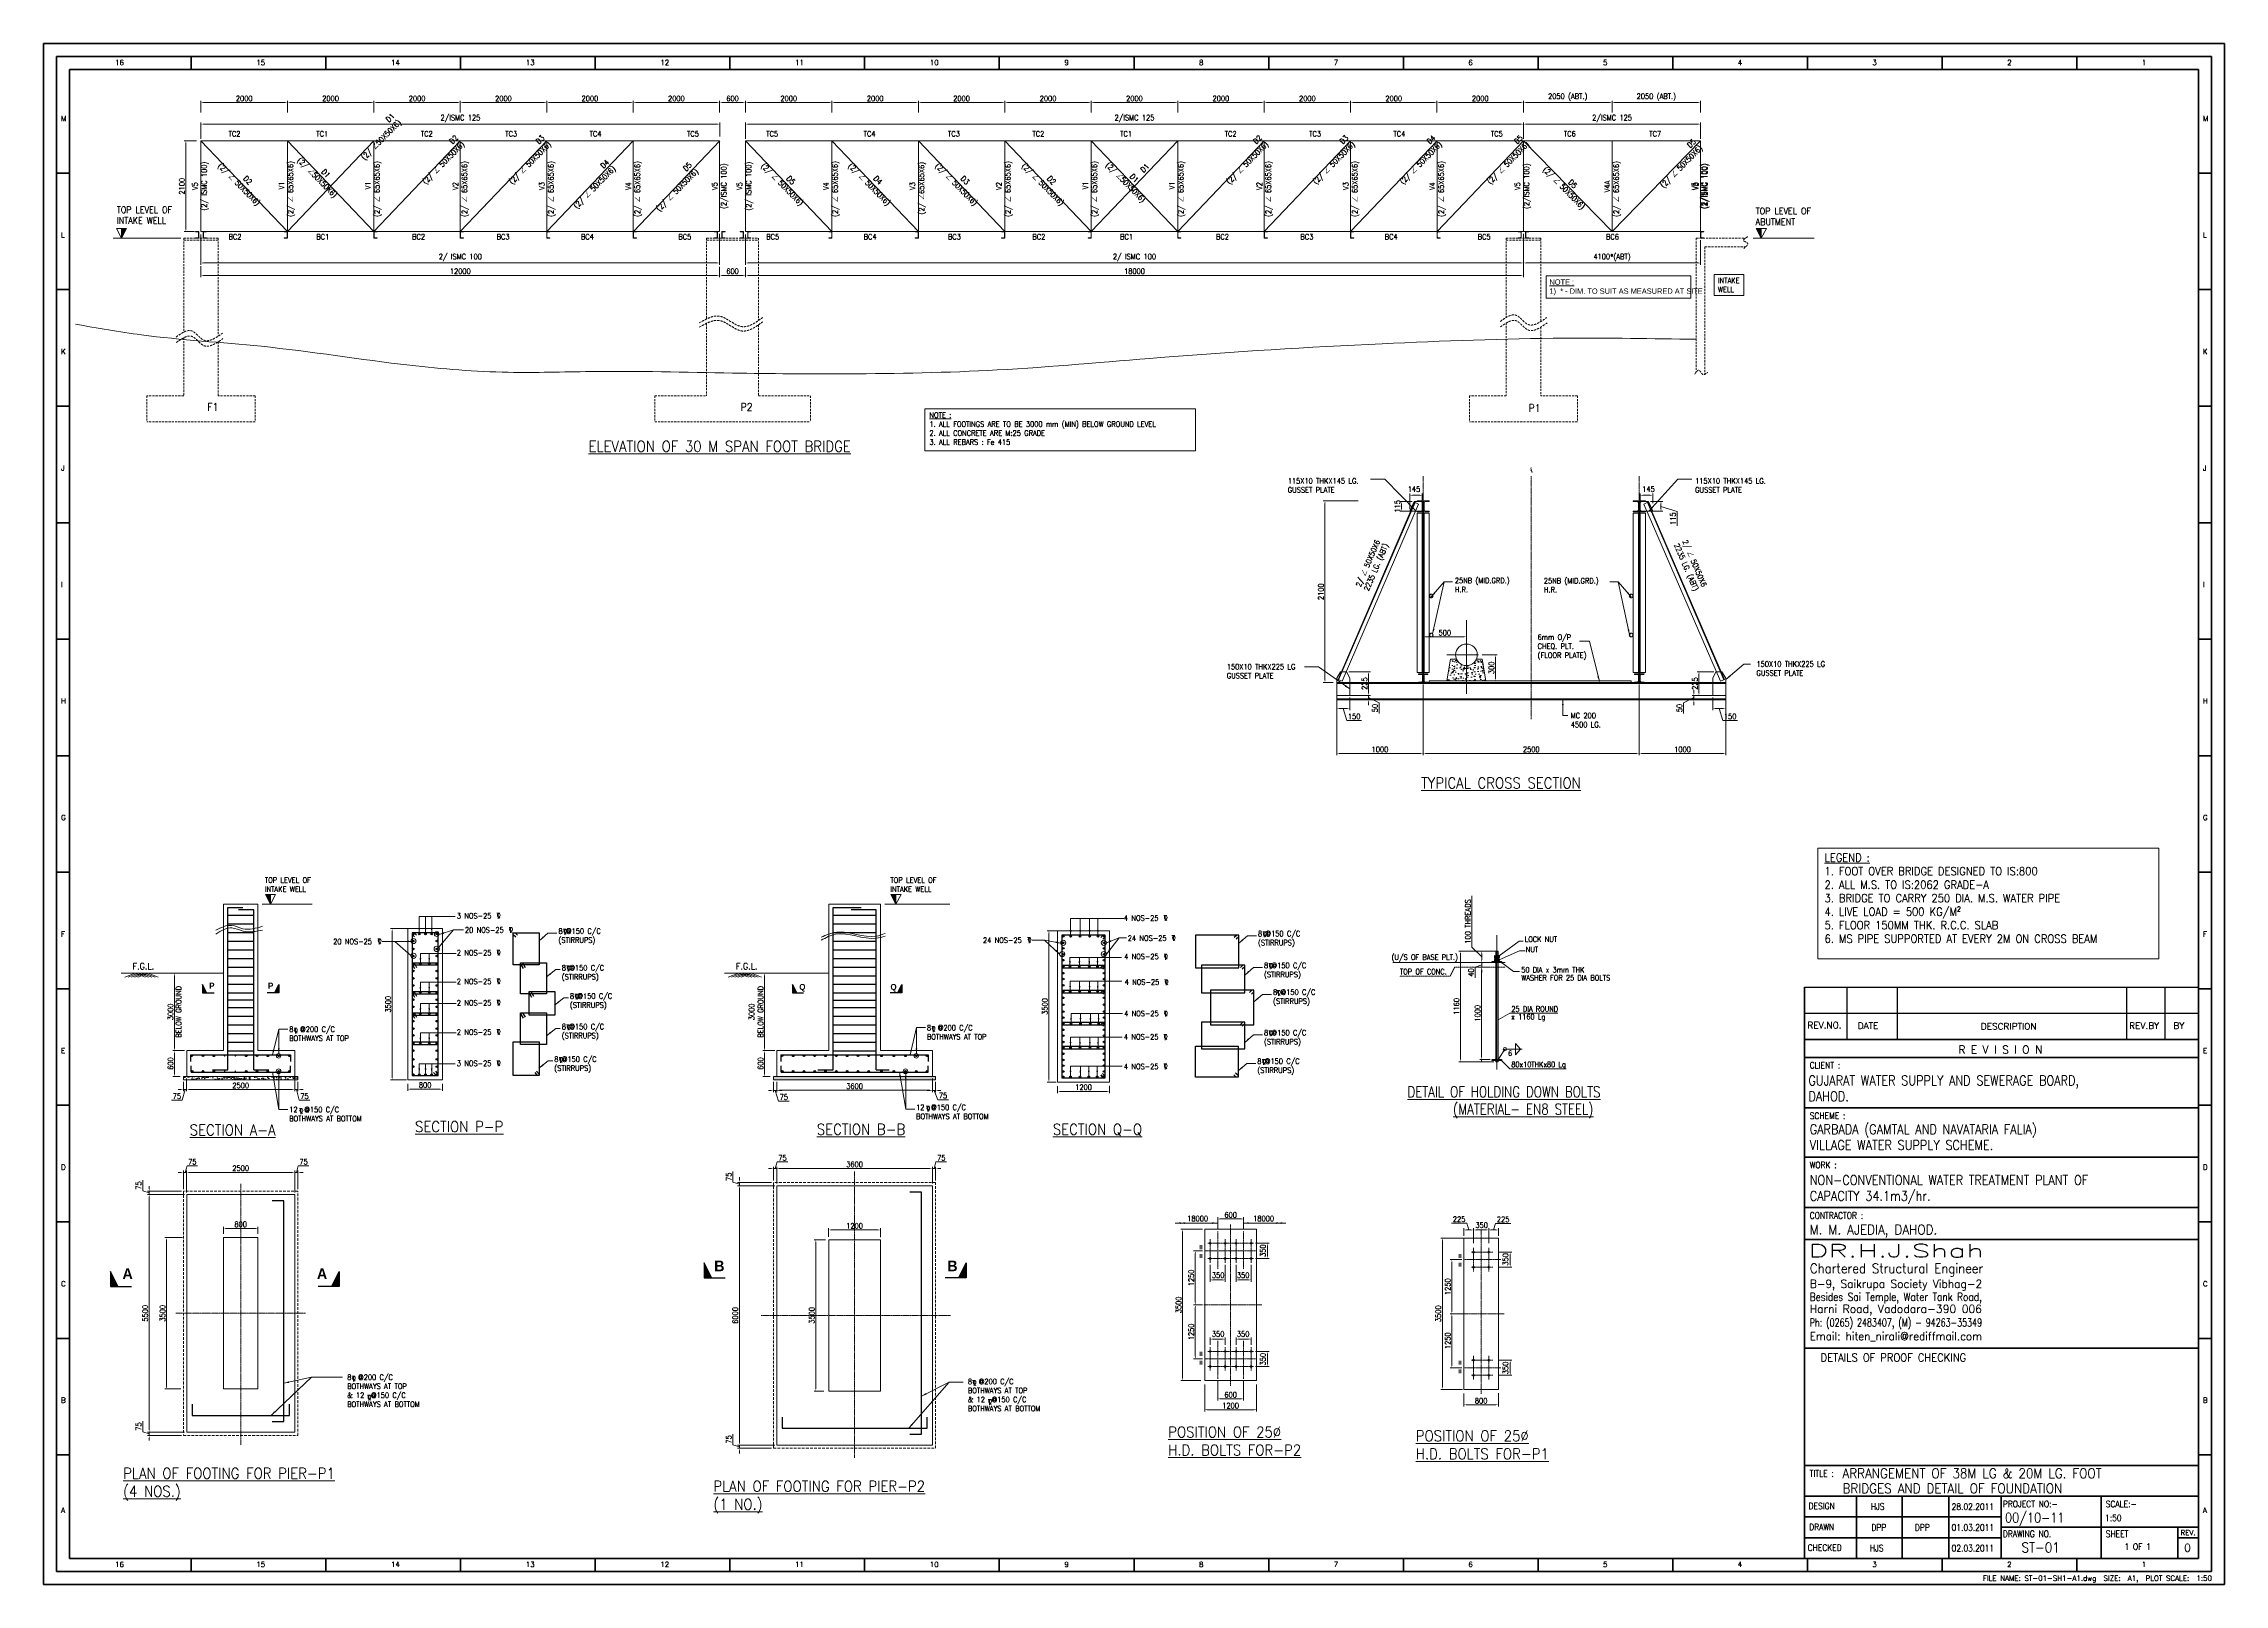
# Model space of a CAD drawing. Header units: millimetres. Extents: x 0 to 1124626, y -157535 to 82123.
# Drawn here: x 0 to 50460, y 0 to 35640 of the extents above; entities that cross this region are included whole.
import ezdxf
from ezdxf.enums import TextEntityAlignment as Align

# ---------------------------------------------------------------- set-up
doc = ezdxf.new("R2010")
doc.units = ezdxf.units.MM
doc.header["$MEASUREMENT"] = 0
for name, pattern in [('CENTER', [2, 1.25, -0.25, 0.25, -0.25]), ('CENTER2', [28.575, 19.05, -3.175, 3.175, -3.175]), ('DASHED', [0.75, 0.5, -0.25]), ('HIDDEN', [0.375, 0.25, -0.125])]:
    doc.linetypes.add(name, pattern=pattern)
for name, color, linetype, lineweight in [('-0', 7, 'Continuous', 18), ('BLOCK', 7, 'Continuous', 30), ('BORDER', 230, 'Continuous', 40), ('C-NW-DIM', 4, 'Continuous', 9), ('CN', 253, 'Continuous', 15), ('Dim', 6, 'Continuous', 13), ('FOOTING', 171, 'Continuous', 15), ('Hatch', 7, 'Continuous', 5), ('HIDE', 251, 'HIDDEN', 13), ('LINE-2', 20, 'Continuous', 15), ('LINE-2C', 252, 'CENTER2', 9), ('PEDESTAL', 232, 'Continuous', 15), ('PLATE', 190, 'Continuous', 20), ('STEEL', 240, 'Continuous', 30), ('STR', 112, 'Continuous', 18), ('STR. STEEL', 25, 'Continuous', 18), ('Text', 7, 'Continuous', 15), ('TEXT-4', 2, 'Continuous', 25), ('TITLE TEXT', 50, 'Continuous', 18)]:
    doc.layers.add(name, color=color, linetype=linetype, lineweight=lineweight)
doc.layers.add('D-NW-TX-UNCONTROLLED', color=2, linetype='Continuous')
doc.layers.add('SUGGESTION', color=7, linetype='Continuous')
doc.styles.add('111', font='bold.shx', dxfattribs={"width": 0.9, "height": 90})
doc.styles.add('ROMAND', font='romand.shx')
doc.styles.add('ROMANS', font='romans.shx', dxfattribs={"oblique": 10, "height": 0.15})
doc.styles.add('ROMANT', font='romant')
doc.styles.add('style1', font='romans.shx', dxfattribs={"width": 0.9, "height": 300})
doc.dimstyles.new('Copy of DIM-1', dxfattribs={"dimscale": 40, "dimtxt": 125, "dimasz": 3, "dimexe": 1, "dimexo": 1.2, "dimgap": 0.8, "dimtad": 1, "dimdec": 0, "dimzin": 1, "dimdsep": 46, "dimtxsty": 'style1', "dimcen": 2, "dimclrd": 8, "dimclre": 8, "dimclrt": 7, "dimadec": 0, "dimazin": 0, "dimtfac": 1, "dimtdec": 0, "dimtofl": 0, "dimtmove": 1, "dimatfit": 3, "dimfxl": 1, "dimtolj": 1, "dimtzin": 0, "dimlwd": 9, "dimlwe": 9, "dimarcsym": 1})
doc.dimstyles.new('p-100', dxfattribs={"dimscale": 0.5, "dimtxt": 0.25, "dimasz": 0.25, "dimexe": 0.01, "dimexo": 0.0625, "dimgap": 0.25, "dimtad": 1, "dimdec": 0, "dimlfac": 1000, "dimzin": 4, "dimdsep": 46, "dimtxsty": 'Standard', "dimblk": 'ARCHTICK', "dimcen": 0, "dimdle": 0.01, "dimclrd": 3, "dimclre": 3, "dimclrt": 6, "dimadec": 0, "dimazin": 0, "dimtfac": 1, "dimtdec": 0, "dimtmove": 1, "dimatfit": 3, "dimfxl": 1, "dimtolj": 1, "dimtzin": 4, "dimlwd": 5, "dimlwe": 5, "dimarcsym": 0})

# ---------------------------------------------------------------- blocks, each defined once
blk = doc.blocks.new('*D0')
at = {"layer": 'DEFPOINTS', "color": 0, "ltscale": 20, "transparency": 16777216}
for p in [(3310, 9020), (2443, 3520), (3310, 3520)]:
    blk.add_point(p, dxfattribs=at)
at = {"layer": 'Dim', "color": 8, "lineweight": 9, "ltscale": 20, "transparency": 16777216}
for p, q in [((3262, 9020), (2403, 9020)), ((2443, 8960), (2443, 3580)), ((3262, 3520), (2403, 3520))]:
    blk.add_line(p, q, dxfattribs=at)
at = {"layer": 'Dim', "color": 8, "ltscale": 20, "transparency": 16777216}
for points in [[(2433, 8960), (2453, 8960), (2443, 9020)], [(2433, 3580), (2453, 3580), (2443, 3520)]]:
    blk.add_solid(points, dxfattribs=at)
at = {"layer": 'Dim', "color": 7, "ltscale": 20, "transparency": 16777216, "insert": (2349, 6270), "char_height": 125, "attachment_point": 5, "rotation": 90, "style": 'style1'}
blk.add_mtext('\\A1;5500', dxfattribs=at)
blk = doc.blocks.new('*D1')
at = {"layer": 'DEFPOINTS', "color": 0, "ltscale": 20, "transparency": 16777216}
for p in [(2443, 3445), (3235, 3445), (3310, 3520)]:
    blk.add_point(p, dxfattribs=at)
at = {"layer": 'Dim', "color": 8, "lineweight": 9, "ltscale": 20, "transparency": 16777216}
for p, q in [((2293, 3528), (2293, 3774)), ((2443, 3580), (2443, 3640)), ((2443, 3483), (2293, 3528)), ((3262, 3520), (2403, 3520)), ((3187, 3445), (2403, 3445)), ((2443, 3520), (2443, 3445)), ((2443, 3385), (2443, 3325))]:
    blk.add_line(p, q, dxfattribs=at)
at = {"layer": 'Dim', "color": 8, "ltscale": 20, "transparency": 16777216}
for points in [[(2433, 3580), (2453, 3580), (2443, 3520)], [(2433, 3385), (2453, 3385), (2443, 3445)]]:
    blk.add_solid(points, dxfattribs=at)
at = {"layer": 'Dim', "color": 7, "ltscale": 20, "transparency": 16777216, "insert": (2198, 3651), "char_height": 125, "attachment_point": 5, "rotation": 90, "style": 'style1'}
blk.add_mtext('\\A1;75', dxfattribs=at)
blk = doc.blocks.new('*D2')
at = {"layer": 'DEFPOINTS', "color": 0, "ltscale": 20, "transparency": 16777216}
for p in [(2443, 9095), (3235, 9095), (3310, 9020)]:
    blk.add_point(p, dxfattribs=at)
at = {"layer": 'Dim', "color": 8, "lineweight": 9, "ltscale": 20, "transparency": 16777216}
for p, q in [((2293, 9103), (2293, 9349)), ((2443, 9058), (2293, 9103)), ((3187, 9095), (2403, 9095)), ((2443, 9155), (2443, 9215)), ((2443, 9020), (2443, 9095)), ((3262, 9020), (2403, 9020)), ((2443, 8960), (2443, 8900))]:
    blk.add_line(p, q, dxfattribs=at)
at = {"layer": 'Dim', "color": 8, "ltscale": 20, "transparency": 16777216}
for points in [[(2433, 9155), (2453, 9155), (2443, 9095)], [(2433, 8960), (2453, 8960), (2443, 9020)]]:
    blk.add_solid(points, dxfattribs=at)
at = {"layer": 'Dim', "color": 7, "ltscale": 20, "transparency": 16777216, "insert": (2198, 9226), "char_height": 125, "attachment_point": 5, "rotation": 90, "style": 'style1'}
blk.add_mtext('\\A1;75', dxfattribs=at)
blk = doc.blocks.new('*D3')
at = {"layer": 'DEFPOINTS', "color": 0, "ltscale": 20, "transparency": 16777216}
for p in [(5810, 9530), (3310, 9020), (5810, 9020)]:
    blk.add_point(p, dxfattribs=at)
at = {"layer": 'Dim', "color": 8, "lineweight": 9, "ltscale": 20, "transparency": 16777216}
for p, q in [((3310, 9068), (3310, 9570)), ((3370, 9530), (5750, 9530)), ((5810, 9068), (5810, 9570))]:
    blk.add_line(p, q, dxfattribs=at)
at = {"layer": 'Dim', "color": 8, "ltscale": 20, "transparency": 16777216}
for points in [[(3370, 9540), (3370, 9520), (3310, 9530)], [(5750, 9540), (5750, 9520), (5810, 9530)]]:
    blk.add_solid(points, dxfattribs=at)
at = {"layer": 'Dim', "color": 7, "ltscale": 20, "transparency": 16777216, "insert": (4560, 9625), "char_height": 125, "attachment_point": 5, "style": 'style1'}
blk.add_mtext('\\A1;2500', dxfattribs=at)
blk = doc.blocks.new('*D4')
at = {"layer": 'DEFPOINTS', "color": 0, "ltscale": 20, "transparency": 16777216}
for p in [(3235, 9530), (3235, 9095), (3310, 9020)]:
    blk.add_point(p, dxfattribs=at)
at = {"layer": 'Dim', "color": 8, "lineweight": 9, "ltscale": 20, "transparency": 16777216}
for p, q in [((3273, 9530), (3318, 9681)), ((3318, 9681), (3564, 9681)), ((3175, 9530), (3115, 9530)), ((3235, 9143), (3235, 9570)), ((3310, 9530), (3235, 9530)), ((3310, 9068), (3310, 9570)), ((3370, 9530), (3430, 9530))]:
    blk.add_line(p, q, dxfattribs=at)
at = {"layer": 'Dim', "color": 8, "ltscale": 20, "transparency": 16777216}
for points in [[(3175, 9540), (3175, 9520), (3235, 9530)], [(3370, 9540), (3370, 9520), (3310, 9530)]]:
    blk.add_solid(points, dxfattribs=at)
at = {"layer": 'Dim', "color": 7, "ltscale": 20, "transparency": 16777216, "insert": (3441, 9775), "char_height": 125, "attachment_point": 5, "style": 'style1'}
blk.add_mtext('\\A1;75', dxfattribs=at)
blk = doc.blocks.new('*D5')
at = {"layer": 'DEFPOINTS', "color": 0, "ltscale": 20, "transparency": 16777216}
for p in [(5885, 9530), (5885, 9095), (5810, 9020)]:
    blk.add_point(p, dxfattribs=at)
at = {"layer": 'Dim', "color": 8, "lineweight": 9, "ltscale": 20, "transparency": 16777216}
for p, q in [((5848, 9530), (5893, 9681)), ((5893, 9681), (6139, 9681)), ((5750, 9530), (5690, 9530)), ((5810, 9068), (5810, 9570)), ((5810, 9530), (5885, 9530)), ((5885, 9143), (5885, 9570)), ((5945, 9530), (6005, 9530))]:
    blk.add_line(p, q, dxfattribs=at)
at = {"layer": 'Dim', "color": 8, "ltscale": 20, "transparency": 16777216}
for points in [[(5750, 9540), (5750, 9520), (5810, 9530)], [(5945, 9540), (5945, 9520), (5885, 9530)]]:
    blk.add_solid(points, dxfattribs=at)
at = {"layer": 'Dim', "color": 7, "ltscale": 20, "transparency": 16777216, "insert": (6016, 9775), "char_height": 125, "attachment_point": 5, "style": 'style1'}
blk.add_mtext('\\A1;75', dxfattribs=at)
blk = doc.blocks.new('*D6')
at = {"layer": 'DEFPOINTS', "color": 0, "ltscale": 20, "transparency": 16777216}
for p in [(3259, 8020), (2847, 4520), (3224, 4520)]:
    blk.add_point(p, dxfattribs=at)
at = {"layer": 'Dim', "color": 8, "lineweight": 9, "ltscale": 20, "transparency": 16777216}
for p, q in [((3211, 8020), (2807, 8020)), ((2847, 7960), (2847, 4580)), ((3176, 4520), (2807, 4520))]:
    blk.add_line(p, q, dxfattribs=at)
at = {"layer": 'Dim', "color": 8, "ltscale": 20, "transparency": 16777216}
for points in [[(2837, 7960), (2857, 7960), (2847, 8020)], [(2837, 4580), (2857, 4580), (2847, 4520)]]:
    blk.add_solid(points, dxfattribs=at)
at = {"layer": 'Dim', "color": 7, "ltscale": 20, "transparency": 16777216, "insert": (2753, 6270), "char_height": 125, "attachment_point": 5, "rotation": 90, "style": 'style1'}
blk.add_mtext('\\A1;3500', dxfattribs=at)
blk = doc.blocks.new('*D7')
at = {"layer": 'DEFPOINTS', "color": 0, "ltscale": 20, "transparency": 16777216}
for p in [(4960, 8234), (4160, 8064), (4960, 8061)]:
    blk.add_point(p, dxfattribs=at)
at = {"layer": 'Dim', "color": 8, "lineweight": 9, "ltscale": 20, "transparency": 16777216}
for p, q in [((4160, 8112), (4160, 8274)), ((4220, 8234), (4900, 8234)), ((4960, 8109), (4960, 8274))]:
    blk.add_line(p, q, dxfattribs=at)
at = {"layer": 'Dim', "color": 8, "ltscale": 20, "transparency": 16777216}
for points in [[(4220, 8244), (4220, 8224), (4160, 8234)], [(4900, 8244), (4900, 8224), (4960, 8234)]]:
    blk.add_solid(points, dxfattribs=at)
at = {"layer": 'Dim', "color": 2, "ltscale": 20, "transparency": 16777216, "insert": (4560, 8329), "char_height": 125, "attachment_point": 5, "style": 'style1'}
blk.add_mtext('\\A1;800', dxfattribs=at)
blk = doc.blocks.new('*D8')
at = {"layer": 'DEFPOINTS', "color": 0, "ltscale": 20, "transparency": 16777216}
for p in [(3206, 12347), (3030, 11747), (3206, 11747)]:
    blk.add_point(p, dxfattribs=at)
at = {"layer": 'Dim', "color": 8, "lineweight": 9, "ltscale": 20, "transparency": 16777216}
for p, q in [((3158, 12347), (2990, 12347)), ((3030, 12287), (3030, 11807)), ((3158, 11747), (2990, 11747))]:
    blk.add_line(p, q, dxfattribs=at)
at = {"layer": 'Dim', "color": 8, "ltscale": 20, "transparency": 16777216}
for points in [[(3020, 12287), (3040, 12287), (3030, 12347)], [(3020, 11807), (3040, 11807), (3030, 11747)]]:
    blk.add_solid(points, dxfattribs=at)
at = {"layer": 'Dim', "color": 7, "ltscale": 20, "transparency": 16777216, "insert": (2935, 12047), "char_height": 125, "attachment_point": 5, "rotation": 90, "style": 'style1'}
blk.add_mtext('\\A1;600', dxfattribs=at)
blk = doc.blocks.new('*D9')
at = {"layer": 'DEFPOINTS', "color": 0, "ltscale": 20, "transparency": 16777216}
for p in [(4160, 14139), (3030, 12347), (3310, 12347)]:
    blk.add_point(p, dxfattribs=at)
at = {"layer": 'Dim', "color": 8, "lineweight": 9, "ltscale": 20, "transparency": 16777216}
for p, q in [((4112, 14139), (2990, 14139)), ((3030, 14079), (3030, 12407)), ((3262, 12347), (2990, 12347))]:
    blk.add_line(p, q, dxfattribs=at)
at = {"layer": 'Dim', "color": 8, "ltscale": 20, "transparency": 16777216}
for points in [[(3020, 14079), (3040, 14079), (3030, 14139)], [(3020, 12407), (3040, 12407), (3030, 12347)]]:
    blk.add_solid(points, dxfattribs=at)
at = {"layer": 'Dim', "color": 7, "ltscale": 20, "transparency": 16777216, "char_height": 125, "attachment_point": 5, "rotation": 90, "style": 'style1'}
for s, insert in [('\\A1;BELOW GROUND', (3124, 13243)), ('\\A1;3000 ', (2935, 13243))]:
    blk.add_mtext(s, dxfattribs=dict(at, insert=insert))
blk = doc.blocks.new('A$C00A72BEC')
at = {"layer": 'C-NW-DIM'}
for p, q in [((-1.37, 0), (-3.51, -0.87)), ((-0.69, 0), (-2.83, -0.87)), ((0, 0), (-2.14, -0.87)), ((0.69, 0), (-1.46, -0.87)), ((-0.69, 0), (1.46, -0.87)), ((0, 0), (2.14, -0.87)), ((0.69, 0), (2.83, -0.87)), ((1.37, 0), (3.51, -0.87)), ((-1.37, 0), (0.77, -0.87)), ((1.37, 0), (-0.77, -0.87))]:
    blk.add_line(p, q, dxfattribs=at)
blk = doc.blocks.new('G.L')
at = {"layer": 'C-NW-DIM', "lineweight": 0, "xscale": -1}
blk.add_blockref('A$C00A72BEC', (0, 0), dxfattribs=at)
blk = doc.blocks.new('SECTION MARK block')
at = {"layer": 'SUGGESTION', "lineweight": 30}
blk.add_hatch(color=256, dxfattribs=at).paths.add_polyline_path([(-249, -237), (-249, 104), (-78, -237)])
blk.add_lwpolyline([(-78, -237), (-249, 104), (-249, -237), (238, -237)], dxfattribs=at)
at = {"layer": 'TEXT-4', "lineweight": 18, "style": '111'}
blk.add_text('A', height=247, dxfattribs=at).set_placement((26, -66))
blk = doc.blocks.new('*D13')
at = {"layer": 'DEFPOINTS', "color": 0, "ltscale": 20, "transparency": 16777216}
for p in [(8477, 15169), (8065, 11669), (8441, 11669)]:
    blk.add_point(p, dxfattribs=at)
at = {"layer": 'Dim', "color": 8, "lineweight": 9, "ltscale": 20, "transparency": 16777216}
for p, q in [((8429, 15169), (8025, 15169)), ((8065, 15109), (8065, 11729)), ((8393, 11669), (8025, 11669))]:
    blk.add_line(p, q, dxfattribs=at)
at = {"layer": 'Dim', "color": 8, "ltscale": 20, "transparency": 16777216}
for points in [[(8055, 15109), (8075, 15109), (8065, 15169)], [(8055, 11729), (8075, 11729), (8065, 11669)]]:
    blk.add_solid(points, dxfattribs=at)
at = {"layer": 'Dim', "color": 7, "ltscale": 20, "transparency": 16777216, "insert": (7970, 13419), "char_height": 125, "attachment_point": 5, "rotation": 90, "style": 'style1'}
blk.add_mtext('\\A1;3500', dxfattribs=at)
blk = doc.blocks.new('*D14')
at = {"layer": 'DEFPOINTS', "color": 0, "ltscale": 20, "transparency": 16777216}
for p in [(8427, 11625), (9227, 11628), (9227, 11455)]:
    blk.add_point(p, dxfattribs=at)
at = {"layer": 'Dim', "color": 8, "lineweight": 9, "ltscale": 20, "transparency": 16777216}
for p, q in [((8427, 11577), (8427, 11415)), ((8487, 11455), (9167, 11455)), ((9227, 11580), (9227, 11415))]:
    blk.add_line(p, q, dxfattribs=at)
at = {"layer": 'Dim', "color": 8, "ltscale": 20, "transparency": 16777216}
for points in [[(8487, 11465), (8487, 11445), (8427, 11455)], [(9167, 11465), (9167, 11445), (9227, 11455)]]:
    blk.add_solid(points, dxfattribs=at)
at = {"layer": 'Dim', "color": 7, "ltscale": 20, "transparency": 16777216, "insert": (8827, 11549), "char_height": 125, "attachment_point": 5, "style": 'style1'}
blk.add_mtext('\\A1;800', dxfattribs=at)
blk = doc.blocks.new('*D22')
at = {"layer": 'DEFPOINTS', "color": 0, "ltscale": 20, "transparency": 16777216}
for p in [(16965, 9222), (16098, 3222), (16965, 3222)]:
    blk.add_point(p, dxfattribs=at)
at = {"layer": 'Dim', "color": 8, "lineweight": 9, "ltscale": 20, "transparency": 16777216}
for p, q in [((16917, 9222), (16058, 9222)), ((16098, 9162), (16098, 3282)), ((16917, 3222), (16058, 3222))]:
    blk.add_line(p, q, dxfattribs=at)
at = {"layer": 'Dim', "color": 8, "ltscale": 20, "transparency": 16777216}
for points in [[(16088, 9162), (16108, 9162), (16098, 9222)], [(16088, 3282), (16108, 3282), (16098, 3222)]]:
    blk.add_solid(points, dxfattribs=at)
at = {"layer": 'Dim', "color": 7, "ltscale": 20, "transparency": 16777216, "insert": (16004, 6222), "char_height": 125, "attachment_point": 5, "rotation": 90, "style": 'style1'}
blk.add_mtext('\\A1;6000', dxfattribs=at)
blk = doc.blocks.new('*D23')
at = {"layer": 'DEFPOINTS', "color": 0, "ltscale": 20, "transparency": 16777216}
for p in [(16098, 3147), (16890, 3147), (16965, 3222)]:
    blk.add_point(p, dxfattribs=at)
at = {"layer": 'Dim', "color": 8, "lineweight": 9, "ltscale": 20, "transparency": 16777216}
for p, q in [((15948, 3230), (15948, 3476)), ((16098, 3185), (15948, 3230)), ((16917, 3222), (16058, 3222)), ((16842, 3147), (16058, 3147)), ((16098, 3282), (16098, 3342)), ((16098, 3222), (16098, 3147)), ((16098, 3087), (16098, 3027))]:
    blk.add_line(p, q, dxfattribs=at)
at = {"layer": 'Dim', "color": 8, "ltscale": 20, "transparency": 16777216}
for points in [[(16088, 3282), (16108, 3282), (16098, 3222)], [(16088, 3087), (16108, 3087), (16098, 3147)]]:
    blk.add_solid(points, dxfattribs=at)
at = {"layer": 'Dim', "color": 7, "ltscale": 20, "transparency": 16777216, "insert": (15853, 3353), "char_height": 125, "attachment_point": 5, "rotation": 90, "style": 'style1'}
blk.add_mtext('\\A1;75', dxfattribs=at)
blk = doc.blocks.new('*D24')
at = {"layer": 'DEFPOINTS', "color": 0, "ltscale": 20, "transparency": 16777216}
for p in [(16098, 9297), (16890, 9297), (16965, 9222)]:
    blk.add_point(p, dxfattribs=at)
at = {"layer": 'Dim', "color": 8, "lineweight": 9, "ltscale": 20, "transparency": 16777216}
for p, q in [((15948, 9305), (15948, 9551)), ((16098, 9260), (15948, 9305)), ((16842, 9297), (16058, 9297)), ((16917, 9222), (16058, 9222)), ((16098, 9357), (16098, 9417)), ((16098, 9222), (16098, 9297)), ((16098, 9162), (16098, 9102))]:
    blk.add_line(p, q, dxfattribs=at)
at = {"layer": 'Dim', "color": 8, "ltscale": 20, "transparency": 16777216}
for points in [[(16088, 9357), (16108, 9357), (16098, 9297)], [(16088, 9162), (16108, 9162), (16098, 9222)]]:
    blk.add_solid(points, dxfattribs=at)
at = {"layer": 'Dim', "color": 7, "ltscale": 20, "transparency": 16777216, "insert": (15853, 9428), "char_height": 125, "attachment_point": 5, "rotation": 90, "style": 'style1'}
blk.add_mtext('\\A1;75', dxfattribs=at)
blk = doc.blocks.new('*D25')
at = {"layer": 'DEFPOINTS', "color": 0, "ltscale": 20, "transparency": 16777216}
for p in [(20565, 9621), (16965, 9222), (20565, 9222)]:
    blk.add_point(p, dxfattribs=at)
at = {"layer": 'Dim', "color": 8, "lineweight": 9, "ltscale": 20, "transparency": 16777216}
for p, q in [((16965, 9270), (16965, 9661)), ((17025, 9621), (20505, 9621)), ((20565, 9270), (20565, 9661))]:
    blk.add_line(p, q, dxfattribs=at)
at = {"layer": 'Dim', "color": 8, "ltscale": 20, "transparency": 16777216}
for points in [[(17025, 9631), (17025, 9611), (16965, 9621)], [(20505, 9631), (20505, 9611), (20565, 9621)]]:
    blk.add_solid(points, dxfattribs=at)
at = {"layer": 'Dim', "color": 7, "ltscale": 20, "transparency": 16777216, "insert": (18765, 9715), "char_height": 125, "attachment_point": 5, "style": 'style1'}
blk.add_mtext('\\A1;3600', dxfattribs=at)
blk = doc.blocks.new('*D26')
at = {"layer": 'DEFPOINTS', "color": 0, "ltscale": 20, "transparency": 16777216}
for p in [(16890, 9621), (16890, 9297), (16965, 9222)]:
    blk.add_point(p, dxfattribs=at)
at = {"layer": 'Dim', "color": 8, "lineweight": 9, "ltscale": 20, "transparency": 16777216}
for p, q in [((16830, 9621), (16770, 9621)), ((16890, 9345), (16890, 9661)), ((16965, 9621), (16890, 9621)), ((16928, 9621), (16973, 9771)), ((16965, 9270), (16965, 9661)), ((16973, 9771), (17219, 9771)), ((17025, 9621), (17085, 9621))]:
    blk.add_line(p, q, dxfattribs=at)
at = {"layer": 'Dim', "color": 8, "ltscale": 20, "transparency": 16777216}
for points in [[(16830, 9631), (16830, 9611), (16890, 9621)], [(17025, 9631), (17025, 9611), (16965, 9621)]]:
    blk.add_solid(points, dxfattribs=at)
at = {"layer": 'Dim', "color": 7, "ltscale": 20, "transparency": 16777216, "insert": (17096, 9866), "char_height": 125, "attachment_point": 5, "style": 'style1'}
blk.add_mtext('\\A1;75', dxfattribs=at)
blk = doc.blocks.new('*D21')
at = {"layer": 'DEFPOINTS', "color": 0, "ltscale": 20, "transparency": 16777216}
for p in [(20640, 9621), (20565, 9222), (20640, 9297)]:
    blk.add_point(p, dxfattribs=at)
at = {"layer": 'Dim', "color": 8, "lineweight": 9, "ltscale": 20, "transparency": 16777216}
for p, q in [((20505, 9621), (20445, 9621)), ((20565, 9270), (20565, 9661)), ((20565, 9621), (20640, 9621)), ((20603, 9621), (20648, 9771)), ((20640, 9345), (20640, 9661)), ((20648, 9771), (20894, 9771)), ((20700, 9621), (20760, 9621))]:
    blk.add_line(p, q, dxfattribs=at)
at = {"layer": 'Dim', "color": 8, "ltscale": 20, "transparency": 16777216}
for points in [[(20505, 9631), (20505, 9611), (20565, 9621)], [(20700, 9631), (20700, 9611), (20640, 9621)]]:
    blk.add_solid(points, dxfattribs=at)
at = {"layer": 'Dim', "color": 7, "ltscale": 20, "transparency": 16777216, "insert": (20771, 9866), "char_height": 125, "attachment_point": 5, "style": 'style1'}
blk.add_mtext('\\A1;75', dxfattribs=at)
blk = doc.blocks.new('*D19')
at = {"layer": 'DEFPOINTS', "color": 0, "ltscale": 20, "transparency": 16777216}
for p in [(18140, 7972), (17868, 4472), (18104, 4472)]:
    blk.add_point(p, dxfattribs=at)
at = {"layer": 'Dim', "color": 8, "lineweight": 9, "ltscale": 20, "transparency": 16777216}
for p, q in [((18092, 7972), (17828, 7972)), ((17868, 7912), (17868, 4532)), ((18056, 4472), (17828, 4472))]:
    blk.add_line(p, q, dxfattribs=at)
at = {"layer": 'Dim', "color": 8, "ltscale": 20, "transparency": 16777216}
for points in [[(17858, 7912), (17878, 7912), (17868, 7972)], [(17858, 4532), (17878, 4532), (17868, 4472)]]:
    blk.add_solid(points, dxfattribs=at)
at = {"layer": 'Dim', "color": 2, "ltscale": 20, "transparency": 16777216, "insert": (17773, 6222), "char_height": 125, "attachment_point": 5, "rotation": 90, "style": 'style1'}
blk.add_mtext('\\A1;3500', dxfattribs=at)
blk = doc.blocks.new('*D20')
at = {"layer": 'DEFPOINTS', "color": 0, "ltscale": 20, "transparency": 16777216}
for p in [(19365, 8198), (18165, 7988), (19365, 7985)]:
    blk.add_point(p, dxfattribs=at)
at = {"layer": 'Dim', "color": 8, "lineweight": 9, "ltscale": 20, "transparency": 16777216}
for p, q in [((18165, 8036), (18165, 8238)), ((18225, 8198), (19305, 8198)), ((19365, 8033), (19365, 8238))]:
    blk.add_line(p, q, dxfattribs=at)
at = {"layer": 'Dim', "color": 8, "ltscale": 20, "transparency": 16777216}
for points in [[(18225, 8208), (18225, 8188), (18165, 8198)], [(19305, 8208), (19305, 8188), (19365, 8198)]]:
    blk.add_solid(points, dxfattribs=at)
at = {"layer": 'Dim', "color": 2, "ltscale": 20, "transparency": 16777216, "insert": (18765, 8293), "char_height": 125, "attachment_point": 5, "style": 'style1'}
blk.add_mtext('\\A1;1200', dxfattribs=at)
blk = doc.blocks.new('*D17')
at = {"layer": 'DEFPOINTS', "color": 0, "ltscale": 20, "transparency": 16777216}
for p in [(16965, 12347), (16684, 11747), (16860, 11747)]:
    blk.add_point(p, dxfattribs=at)
at = {"layer": 'Dim', "color": 8, "lineweight": 9, "ltscale": 20, "transparency": 16777216}
for p, q in [((16917, 12347), (16644, 12347)), ((16684, 12287), (16684, 11807)), ((16812, 11747), (16644, 11747))]:
    blk.add_line(p, q, dxfattribs=at)
at = {"layer": 'Dim', "color": 8, "ltscale": 20, "transparency": 16777216}
for points in [[(16674, 12287), (16694, 12287), (16684, 12347)], [(16674, 11807), (16694, 11807), (16684, 11747)]]:
    blk.add_solid(points, dxfattribs=at)
at = {"layer": 'Dim', "color": 7, "ltscale": 20, "transparency": 16777216, "insert": (16590, 12047), "char_height": 125, "attachment_point": 5, "rotation": 90, "style": 'style1'}
blk.add_mtext('\\A1;600', dxfattribs=at)
blk = doc.blocks.new('*D18')
at = {"layer": 'DEFPOINTS', "color": 0, "ltscale": 20, "transparency": 16777216}
for p in [(18165, 14139), (16684, 12347), (16965, 12347)]:
    blk.add_point(p, dxfattribs=at)
at = {"layer": 'Dim', "color": 8, "lineweight": 9, "ltscale": 20, "transparency": 16777216}
for p, q in [((18117, 14139), (16644, 14139)), ((16684, 14079), (16684, 12407)), ((16917, 12347), (16644, 12347))]:
    blk.add_line(p, q, dxfattribs=at)
at = {"layer": 'Dim', "color": 8, "ltscale": 20, "transparency": 16777216}
for points in [[(16674, 14079), (16694, 14079), (16684, 14139)], [(16674, 12407), (16694, 12407), (16684, 12347)]]:
    blk.add_solid(points, dxfattribs=at)
at = {"layer": 'Dim', "color": 7, "ltscale": 20, "transparency": 16777216, "insert": (16486, 13243), "char_height": 125, "attachment_point": 5, "rotation": 90, "style": 'style1'}
blk.add_mtext('\\A1;3000 \\PBELOW GROUND', dxfattribs=at)
blk = doc.blocks.new('*D16')
at = {"layer": 'DEFPOINTS', "color": 0, "ltscale": 20, "transparency": 16777216}
for p in [(23512, 15118), (23262, 11618), (23477, 11618)]:
    blk.add_point(p, dxfattribs=at)
at = {"layer": 'Dim', "color": 8, "lineweight": 9, "ltscale": 20, "transparency": 16777216}
for p, q in [((23464, 15118), (23222, 15118)), ((23262, 15058), (23262, 11678)), ((23429, 11618), (23222, 11618))]:
    blk.add_line(p, q, dxfattribs=at)
at = {"layer": 'Dim', "color": 8, "ltscale": 20, "transparency": 16777216}
for points in [[(23252, 15058), (23272, 15058), (23262, 15118)], [(23252, 11678), (23272, 11678), (23262, 11618)]]:
    blk.add_solid(points, dxfattribs=at)
at = {"layer": 'Dim', "color": 7, "ltscale": 20, "transparency": 16777216, "insert": (23168, 13368), "char_height": 125, "attachment_point": 5, "rotation": 90, "style": 'style1'}
blk.add_mtext('\\A1;3500', dxfattribs=at)
blk = doc.blocks.new('*D15')
at = {"layer": 'DEFPOINTS', "color": 0, "ltscale": 20, "transparency": 16777216}
for p in [(23463, 11574), (24663, 11577), (24663, 11404)]:
    blk.add_point(p, dxfattribs=at)
at = {"layer": 'Dim', "color": 8, "lineweight": 9, "ltscale": 20, "transparency": 16777216}
for p, q in [((23463, 11526), (23463, 11364)), ((23523, 11404), (24603, 11404)), ((24663, 11529), (24663, 11364))]:
    blk.add_line(p, q, dxfattribs=at)
at = {"layer": 'Dim', "color": 8, "ltscale": 20, "transparency": 16777216}
for points in [[(23523, 11414), (23523, 11394), (23463, 11404)], [(24603, 11414), (24603, 11394), (24663, 11404)]]:
    blk.add_solid(points, dxfattribs=at)
at = {"layer": 'Dim', "color": 7, "ltscale": 20, "transparency": 16777216, "insert": (24063, 11499), "char_height": 125, "attachment_point": 5, "style": 'style1'}
blk.add_mtext('\\A1;1200', dxfattribs=at)
blk = doc.blocks.new('*D27')
at = {"layer": 'DEFPOINTS', "color": 0, "ltscale": 20, "transparency": 16777216}
for p in [(3235, 11672), (3310, 11747), (3310, 11445)]:
    blk.add_point(p, dxfattribs=at)
at = {"layer": 'Dim', "color": 8, "lineweight": 9, "ltscale": 20, "transparency": 16777216}
for p, q in [((3235, 11624), (3235, 11405)), ((3310, 11699), (3310, 11405)), ((3208, 11197), (2962, 11197)), ((3175, 11445), (3115, 11445)), ((3273, 11445), (3208, 11197)), ((3235, 11445), (3310, 11445)), ((3370, 11445), (3430, 11445))]:
    blk.add_line(p, q, dxfattribs=at)
at = {"layer": 'Dim', "color": 8, "ltscale": 20, "transparency": 16777216}
for points in [[(3175, 11455), (3175, 11435), (3235, 11445)], [(3370, 11455), (3370, 11435), (3310, 11445)]]:
    blk.add_solid(points, dxfattribs=at)
at = {"layer": 'Dim', "color": 7, "ltscale": 20, "transparency": 16777216, "insert": (3085, 11292), "char_height": 125, "attachment_point": 5, "style": 'style1'}
blk.add_mtext('\\A1;75', dxfattribs=at)
blk = doc.blocks.new('*D28')
at = {"layer": 'DEFPOINTS', "color": 0, "ltscale": 20, "transparency": 16777216}
for p in [(3310, 11747), (5810, 11747), (3310, 11445)]:
    blk.add_point(p, dxfattribs=at)
at = {"layer": 'Dim', "color": 8, "lineweight": 9, "ltscale": 20, "transparency": 16777216}
for p, q in [((3310, 11699), (3310, 11405)), ((5810, 11699), (5810, 11405)), ((5750, 11445), (3370, 11445))]:
    blk.add_line(p, q, dxfattribs=at)
at = {"layer": 'Dim', "color": 8, "ltscale": 20, "transparency": 16777216}
for points in [[(3370, 11455), (3370, 11435), (3310, 11445)], [(5750, 11455), (5750, 11435), (5810, 11445)]]:
    blk.add_solid(points, dxfattribs=at)
at = {"layer": 'Dim', "color": 7, "ltscale": 20, "transparency": 16777216, "insert": (4560, 11539), "char_height": 125, "attachment_point": 5, "style": 'style1'}
blk.add_mtext('\\A1;2500', dxfattribs=at)
blk = doc.blocks.new('*D29')
at = {"layer": 'DEFPOINTS', "color": 0, "ltscale": 20, "transparency": 16777216}
for p in [(5810, 11747), (5885, 11672), (5810, 11445)]:
    blk.add_point(p, dxfattribs=at)
at = {"layer": 'Dim', "color": 8, "lineweight": 9, "ltscale": 20, "transparency": 16777216}
for p, q in [((5810, 11699), (5810, 11405)), ((5885, 11624), (5885, 11405)), ((5750, 11445), (5690, 11445)), ((5885, 11445), (5810, 11445)), ((5848, 11445), (5913, 11197)), ((5913, 11197), (6159, 11197)), ((5945, 11445), (6005, 11445))]:
    blk.add_line(p, q, dxfattribs=at)
at = {"layer": 'Dim', "color": 8, "ltscale": 20, "transparency": 16777216}
for points in [[(5750, 11455), (5750, 11435), (5810, 11445)], [(5945, 11455), (5945, 11435), (5885, 11445)]]:
    blk.add_solid(points, dxfattribs=at)
at = {"layer": 'Dim', "color": 7, "ltscale": 20, "transparency": 16777216, "insert": (6036, 11292), "char_height": 125, "attachment_point": 5, "style": 'style1'}
blk.add_mtext('\\A1;75', dxfattribs=at)
blk = doc.blocks.new('*D30')
at = {"layer": 'DEFPOINTS', "color": 0, "ltscale": 20, "transparency": 16777216}
for p in [(16965, 11672), (20565, 11747), (20565, 11428)]:
    blk.add_point(p, dxfattribs=at)
at = {"layer": 'Dim', "color": 8, "lineweight": 9, "ltscale": 20, "transparency": 16777216}
for p, q in [((16965, 11624), (16965, 11388)), ((20565, 11699), (20565, 11388)), ((17025, 11428), (20505, 11428))]:
    blk.add_line(p, q, dxfattribs=at)
at = {"layer": 'Dim', "color": 8, "ltscale": 20, "transparency": 16777216}
for points in [[(17025, 11438), (17025, 11418), (16965, 11428)], [(20505, 11438), (20505, 11418), (20565, 11428)]]:
    blk.add_solid(points, dxfattribs=at)
at = {"layer": 'Dim', "color": 7, "ltscale": 20, "transparency": 16777216, "insert": (18765, 11522), "char_height": 125, "attachment_point": 5, "style": 'style1'}
blk.add_mtext('\\A1;3600', dxfattribs=at)
blk = doc.blocks.new('*D31')
at = {"layer": 'DEFPOINTS', "color": 0, "ltscale": 20, "transparency": 16777216}
for p in [(16890, 11672), (16965, 11672), (16890, 11426)]:
    blk.add_point(p, dxfattribs=at)
at = {"layer": 'Dim', "color": 8, "lineweight": 9, "ltscale": 20, "transparency": 16777216}
for p, q in [((16890, 11624), (16890, 11386)), ((16965, 11624), (16965, 11386)), ((16830, 11426), (16770, 11426)), ((16965, 11426), (16890, 11426)), ((16928, 11426), (17004, 11178)), ((17004, 11178), (17250, 11178)), ((17025, 11426), (17085, 11426))]:
    blk.add_line(p, q, dxfattribs=at)
at = {"layer": 'Dim', "color": 8, "ltscale": 20, "transparency": 16777216}
for points in [[(16830, 11436), (16830, 11416), (16890, 11426)], [(17025, 11436), (17025, 11416), (16965, 11426)]]:
    blk.add_solid(points, dxfattribs=at)
at = {"layer": 'Dim', "color": 7, "ltscale": 20, "transparency": 16777216, "insert": (17127, 11273), "char_height": 125, "attachment_point": 5, "style": 'style1'}
blk.add_mtext('\\A1;75', dxfattribs=at)
blk = doc.blocks.new('*D32')
at = {"layer": 'DEFPOINTS', "color": 0, "ltscale": 20, "transparency": 16777216}
for p in [(20565, 11672), (20640, 11672), (20640, 11426)]:
    blk.add_point(p, dxfattribs=at)
at = {"layer": 'Dim', "color": 8, "lineweight": 9, "ltscale": 20, "transparency": 16777216}
for p, q in [((20565, 11624), (20565, 11386)), ((20640, 11624), (20640, 11386)), ((20505, 11426), (20445, 11426)), ((20565, 11426), (20640, 11426)), ((20603, 11426), (20688, 11211)), ((20688, 11211), (20934, 11211)), ((20700, 11426), (20760, 11426))]:
    blk.add_line(p, q, dxfattribs=at)
at = {"layer": 'Dim', "color": 8, "ltscale": 20, "transparency": 16777216}
for points in [[(20505, 11436), (20505, 11416), (20565, 11426)], [(20700, 11436), (20700, 11416), (20640, 11426)]]:
    blk.add_solid(points, dxfattribs=at)
at = {"layer": 'Dim', "color": 7, "ltscale": 20, "transparency": 16777216, "insert": (20811, 11306), "char_height": 125, "attachment_point": 5, "style": 'style1'}
blk.add_mtext('\\A1;75', dxfattribs=at)
blk = doc.blocks.new('*D33')
at = {"layer": 'DEFPOINTS', "color": 0, "ltscale": 20, "transparency": 16777216}
for p in [(26861, 8215), (26356, 4715), (26826, 4715)]:
    blk.add_point(p, dxfattribs=at)
at = {"layer": 'Dim', "color": 8, "lineweight": 9, "ltscale": 20, "transparency": 16777216}
for p, q in [((26813, 8215), (26316, 8215)), ((26356, 8155), (26356, 4775)), ((26778, 4715), (26316, 4715))]:
    blk.add_line(p, q, dxfattribs=at)
at = {"layer": 'Dim', "color": 8, "ltscale": 20, "transparency": 16777216}
for points in [[(26346, 8155), (26366, 8155), (26356, 8215)], [(26346, 4775), (26366, 4775), (26356, 4715)]]:
    blk.add_solid(points, dxfattribs=at)
at = {"layer": 'Dim', "color": 2, "ltscale": 20, "transparency": 16777216, "insert": (26261, 6465), "char_height": 125, "attachment_point": 5, "rotation": 90, "style": 'style1'}
blk.add_mtext('\\A1;3500', dxfattribs=at)
blk = doc.blocks.new('*D34')
at = {"layer": 'DEFPOINTS', "color": 0, "ltscale": 20, "transparency": 16777216}
for p in [(26866, 4671), (28066, 4674), (28066, 4040)]:
    blk.add_point(p, dxfattribs=at)
at = {"layer": 'Dim', "color": 8, "lineweight": 9, "ltscale": 20, "transparency": 16777216}
for p, q in [((26866, 4623), (26866, 4000)), ((28066, 4626), (28066, 4000)), ((26926, 4040), (28006, 4040))]:
    blk.add_line(p, q, dxfattribs=at)
at = {"layer": 'Dim', "color": 8, "ltscale": 20, "transparency": 16777216}
for points in [[(26926, 4050), (26926, 4030), (26866, 4040)], [(28006, 4050), (28006, 4030), (28066, 4040)]]:
    blk.add_solid(points, dxfattribs=at)
at = {"layer": 'Dim', "color": 2, "ltscale": 20, "transparency": 16777216, "insert": (27466, 4134), "char_height": 125, "attachment_point": 5, "style": 'style1'}
blk.add_mtext('\\A1;1200', dxfattribs=at)
blk = doc.blocks.new('*D35')
at = {"layer": 'DEFPOINTS', "color": 0, "ltscale": 20, "transparency": 16777216}
for p in [(27166, 8175), (27766, 8452), (27766, 8175)]:
    blk.add_point(p, dxfattribs=at)
at = {"layer": 'Dim', "color": 8, "lineweight": 9, "ltscale": 20, "transparency": 16777216}
for p, q in [((27166, 8223), (27166, 8492)), ((27226, 8452), (27706, 8452)), ((27766, 8223), (27766, 8492))]:
    blk.add_line(p, q, dxfattribs=at)
at = {"layer": 'Dim', "color": 8, "ltscale": 20, "transparency": 16777216}
for points in [[(27226, 8462), (27226, 8442), (27166, 8452)], [(27706, 8462), (27706, 8442), (27766, 8452)]]:
    blk.add_solid(points, dxfattribs=at)
at = {"layer": 'Dim', "color": 2, "ltscale": 20, "transparency": 16777216, "insert": (27466, 8546), "char_height": 125, "attachment_point": 5, "style": 'style1'}
blk.add_mtext('\\A1;600', dxfattribs=at)
blk = doc.blocks.new('*D36')
at = {"layer": 'DEFPOINTS', "color": 0, "ltscale": 20, "transparency": 16777216}
for p in [(26991, 7440), (27341, 7440), (27341, 7042)]:
    blk.add_point(p, dxfattribs=at)
at = {"layer": 'Dim', "color": 8, "lineweight": 9, "ltscale": 20, "transparency": 16777216}
for p, q in [((26991, 7392), (26991, 7002)), ((27341, 7392), (27341, 7002)), ((27051, 7042), (27281, 7042))]:
    blk.add_line(p, q, dxfattribs=at)
at = {"layer": 'Dim', "color": 8, "ltscale": 20, "transparency": 16777216}
for points in [[(27051, 7052), (27051, 7032), (26991, 7042)], [(27281, 7052), (27281, 7032), (27341, 7042)]]:
    blk.add_solid(points, dxfattribs=at)
at = {"layer": 'Dim', "color": 2, "ltscale": 20, "transparency": 16777216, "insert": (27178, 7151), "char_height": 125, "attachment_point": 5, "style": 'style1'}
blk.add_mtext('\\A1;350', dxfattribs=at)
blk = doc.blocks.new('*D37')
at = {"layer": 'DEFPOINTS', "color": 0, "ltscale": 20, "transparency": 16777216}
for p in [(27591, 7440), (27941, 7440), (27591, 7042)]:
    blk.add_point(p, dxfattribs=at)
at = {"layer": 'Dim', "color": 8, "lineweight": 9, "ltscale": 20, "transparency": 16777216}
for p, q in [((27591, 7392), (27591, 7002)), ((27941, 7392), (27941, 7002)), ((27881, 7042), (27651, 7042))]:
    blk.add_line(p, q, dxfattribs=at)
at = {"layer": 'Dim', "color": 8, "ltscale": 20, "transparency": 16777216}
for points in [[(27651, 7052), (27651, 7032), (27591, 7042)], [(27881, 7052), (27881, 7032), (27941, 7042)]]:
    blk.add_solid(points, dxfattribs=at)
at = {"layer": 'Dim', "color": 2, "ltscale": 20, "transparency": 16777216, "insert": (27755, 7151), "char_height": 125, "attachment_point": 5, "style": 'style1'}
blk.add_mtext('\\A1;350', dxfattribs=at)
blk = doc.blocks.new('*D39')
at = {"layer": 'DEFPOINTS', "color": 0, "ltscale": 20, "transparency": 16777216}
for p in [(27166, 4755), (27766, 4755), (27766, 4292)]:
    blk.add_point(p, dxfattribs=at)
at = {"layer": 'Dim', "color": 8, "lineweight": 9, "ltscale": 20, "transparency": 16777216}
for p, q in [((27166, 4707), (27166, 4252)), ((27766, 4707), (27766, 4252)), ((27226, 4292), (27706, 4292))]:
    blk.add_line(p, q, dxfattribs=at)
at = {"layer": 'Dim', "color": 8, "ltscale": 20, "transparency": 16777216}
for points in [[(27226, 4302), (27226, 4282), (27166, 4292)], [(27706, 4302), (27706, 4282), (27766, 4292)]]:
    blk.add_solid(points, dxfattribs=at)
at = {"layer": 'Dim', "color": 2, "ltscale": 20, "transparency": 16777216, "insert": (27466, 4386), "char_height": 125, "attachment_point": 5, "style": 'style1'}
blk.add_mtext('\\A1;600', dxfattribs=at)
blk = doc.blocks.new('*D40')
at = {"layer": 'DEFPOINTS', "color": 0, "ltscale": 20, "transparency": 16777216}
for p in [(27341, 5674), (26991, 5490), (27341, 5490)]:
    blk.add_point(p, dxfattribs=at)
at = {"layer": 'Dim', "color": 8, "lineweight": 9, "ltscale": 20, "transparency": 16777216}
for p, q in [((26991, 5538), (26991, 5714)), ((27051, 5674), (27281, 5674)), ((27341, 5538), (27341, 5714))]:
    blk.add_line(p, q, dxfattribs=at)
at = {"layer": 'Dim', "color": 8, "ltscale": 20, "transparency": 16777216}
for points in [[(27051, 5684), (27051, 5664), (26991, 5674)], [(27281, 5684), (27281, 5664), (27341, 5674)]]:
    blk.add_solid(points, dxfattribs=at)
at = {"layer": 'Dim', "color": 2, "ltscale": 20, "transparency": 16777216, "insert": (27176, 5792), "char_height": 125, "attachment_point": 5, "style": 'style1'}
blk.add_mtext('\\A1;350', dxfattribs=at)
blk = doc.blocks.new('*D38')
at = {"layer": 'DEFPOINTS', "color": 0, "ltscale": 20, "transparency": 16777216}
for p in [(27591, 5674), (27591, 5490), (27941, 5490)]:
    blk.add_point(p, dxfattribs=at)
at = {"layer": 'Dim', "color": 8, "lineweight": 9, "ltscale": 20, "transparency": 16777216}
for p, q in [((27591, 5538), (27591, 5714)), ((27881, 5674), (27651, 5674)), ((27941, 5538), (27941, 5714))]:
    blk.add_line(p, q, dxfattribs=at)
at = {"layer": 'Dim', "color": 8, "ltscale": 20, "transparency": 16777216}
for points in [[(27651, 5684), (27651, 5664), (27591, 5674)], [(27881, 5684), (27881, 5664), (27941, 5674)]]:
    blk.add_solid(points, dxfattribs=at)
at = {"layer": 'Dim', "color": 2, "ltscale": 20, "transparency": 16777216, "insert": (27755, 5792), "char_height": 125, "attachment_point": 5, "style": 'style1'}
blk.add_mtext('\\A1;350', dxfattribs=at)
blk = doc.blocks.new('*D41')
at = {"layer": 'DEFPOINTS', "color": 0, "ltscale": 20, "transparency": 16777216}
for p in [(26866, 7715), (26648, 6465), (26866, 6465)]:
    blk.add_point(p, dxfattribs=at)
at = {"layer": 'Dim', "color": 8, "lineweight": 9, "ltscale": 20, "transparency": 16777216}
for p, q in [((26818, 7715), (26608, 7715)), ((26648, 7655), (26648, 6525)), ((26818, 6465), (26608, 6465))]:
    blk.add_line(p, q, dxfattribs=at)
at = {"layer": 'Dim', "color": 8, "ltscale": 20, "transparency": 16777216}
for points in [[(26638, 7655), (26658, 7655), (26648, 7715)], [(26638, 6525), (26658, 6525), (26648, 6465)]]:
    blk.add_solid(points, dxfattribs=at)
at = {"layer": 'Dim', "color": 2, "ltscale": 20, "transparency": 16777216, "insert": (26554, 7090), "char_height": 125, "attachment_point": 5, "rotation": 90, "style": 'style1'}
blk.add_mtext('\\A1;1250', dxfattribs=at)
blk = doc.blocks.new('*D42')
at = {"layer": 'DEFPOINTS', "color": 0, "ltscale": 20, "transparency": 16777216}
for p in [(26649, 6465), (26866, 6465), (26866, 5215)]:
    blk.add_point(p, dxfattribs=at)
at = {"layer": 'Dim', "color": 8, "lineweight": 9, "ltscale": 20, "transparency": 16777216}
for p, q in [((26818, 6465), (26609, 6465)), ((26649, 5275), (26649, 6405)), ((26818, 5215), (26609, 5215))]:
    blk.add_line(p, q, dxfattribs=at)
at = {"layer": 'Dim', "color": 8, "ltscale": 20, "transparency": 16777216}
for points in [[(26639, 6405), (26659, 6405), (26649, 6465)], [(26639, 5275), (26659, 5275), (26649, 5215)]]:
    blk.add_solid(points, dxfattribs=at)
at = {"layer": 'Dim', "color": 2, "ltscale": 20, "transparency": 16777216, "insert": (26555, 5840), "char_height": 125, "attachment_point": 5, "rotation": 90, "style": 'style1'}
blk.add_mtext('\\A1;1250', dxfattribs=at)
blk = doc.blocks.new('*D43')
at = {"layer": 'DEFPOINTS', "color": 0, "ltscale": 20, "transparency": 16777216}
for p in [(32911, 8011), (32366, 4511), (32876, 4511)]:
    blk.add_point(p, dxfattribs=at)
at = {"layer": 'Dim', "color": 8, "lineweight": 9, "ltscale": 20, "transparency": 16777216}
for p, q in [((32863, 8011), (32326, 8011)), ((32366, 7951), (32366, 4571)), ((32828, 4511), (32326, 4511))]:
    blk.add_line(p, q, dxfattribs=at)
at = {"layer": 'Dim', "color": 8, "ltscale": 20, "transparency": 16777216}
for points in [[(32356, 7951), (32376, 7951), (32366, 8011)], [(32356, 4571), (32376, 4571), (32366, 4511)]]:
    blk.add_solid(points, dxfattribs=at)
at = {"layer": 'Dim', "color": 2, "ltscale": 20, "transparency": 16777216, "insert": (32271, 6261), "char_height": 125, "attachment_point": 5, "rotation": 90, "style": 'style1'}
blk.add_mtext('\\A1;3500', dxfattribs=at)
blk = doc.blocks.new('*D44')
at = {"layer": 'DEFPOINTS', "color": 0, "ltscale": 20, "transparency": 16777216}
for p in [(32862, 4467), (33662, 4470), (33662, 4154)]:
    blk.add_point(p, dxfattribs=at)
at = {"layer": 'Dim', "color": 8, "lineweight": 9, "ltscale": 20, "transparency": 16777216}
for p, q in [((32862, 4419), (32862, 4114)), ((32922, 4154), (33602, 4154)), ((33662, 4422), (33662, 4114))]:
    blk.add_line(p, q, dxfattribs=at)
at = {"layer": 'Dim', "color": 8, "ltscale": 20, "transparency": 16777216}
for points in [[(32922, 4164), (32922, 4144), (32862, 4154)], [(33602, 4164), (33602, 4144), (33662, 4154)]]:
    blk.add_solid(points, dxfattribs=at)
at = {"layer": 'Dim', "color": 2, "ltscale": 20, "transparency": 16777216, "insert": (33262, 4248), "char_height": 125, "attachment_point": 5, "style": 'style1'}
blk.add_mtext('\\A1;800', dxfattribs=at)
blk = doc.blocks.new('*D46')
at = {"layer": 'DEFPOINTS', "color": 0, "ltscale": 20, "transparency": 16777216}
for p in [(32862, 7511), (32585, 6261), (32862, 6261)]:
    blk.add_point(p, dxfattribs=at)
at = {"layer": 'Dim', "color": 8, "lineweight": 9, "ltscale": 20, "transparency": 16777216}
for p, q in [((32814, 7511), (32545, 7511)), ((32585, 7451), (32585, 6321)), ((32814, 6261), (32545, 6261))]:
    blk.add_line(p, q, dxfattribs=at)
at = {"layer": 'Dim', "color": 8, "ltscale": 20, "transparency": 16777216}
for points in [[(32575, 7451), (32595, 7451), (32585, 7511)], [(32575, 6321), (32595, 6321), (32585, 6261)]]:
    blk.add_solid(points, dxfattribs=at)
at = {"layer": 'Dim', "color": 2, "ltscale": 20, "transparency": 16777216, "insert": (32490, 6886), "char_height": 125, "attachment_point": 5, "rotation": 90, "style": 'style1'}
blk.add_mtext('\\A1;1250', dxfattribs=at)
blk = doc.blocks.new('*D45')
at = {"layer": 'DEFPOINTS', "color": 0, "ltscale": 20, "transparency": 16777216}
for p in [(32585, 6261), (32862, 6261), (32862, 5011)]:
    blk.add_point(p, dxfattribs=at)
at = {"layer": 'Dim', "color": 8, "lineweight": 9, "ltscale": 20, "transparency": 16777216}
for p, q in [((32814, 6261), (32545, 6261)), ((32585, 5071), (32585, 6201)), ((32814, 5011), (32545, 5011))]:
    blk.add_line(p, q, dxfattribs=at)
at = {"layer": 'Dim', "color": 8, "ltscale": 20, "transparency": 16777216}
for points in [[(32575, 6201), (32595, 6201), (32585, 6261)], [(32575, 5071), (32595, 5071), (32585, 5011)]]:
    blk.add_solid(points, dxfattribs=at)
at = {"layer": 'Dim', "color": 2, "ltscale": 20, "transparency": 16777216, "insert": (32490, 5636), "char_height": 125, "attachment_point": 5, "rotation": 90, "style": 'style1'}
blk.add_mtext('\\A1;1250', dxfattribs=at)
blk = doc.blocks.new('*D47')
at = {"layer": 'DEFPOINTS', "color": 0, "ltscale": 20, "transparency": 16777216}
for p in [(33437, 8198), (33087, 7844), (33437, 7844)]:
    blk.add_point(p, dxfattribs=at)
at = {"layer": 'Dim', "color": 8, "lineweight": 9, "ltscale": 20, "transparency": 16777216}
for p, q in [((33087, 7892), (33087, 8238)), ((33147, 8198), (33377, 8198)), ((33437, 7892), (33437, 8238))]:
    blk.add_line(p, q, dxfattribs=at)
at = {"layer": 'Dim', "color": 8, "ltscale": 20, "transparency": 16777216}
for points in [[(33147, 8208), (33147, 8188), (33087, 8198)], [(33377, 8208), (33377, 8188), (33437, 8198)]]:
    blk.add_solid(points, dxfattribs=at)
at = {"layer": 'Dim', "color": 2, "ltscale": 20, "transparency": 16777216, "insert": (33274, 8308), "char_height": 125, "attachment_point": 5, "style": 'style1'}
blk.add_mtext('\\A1;350', dxfattribs=at)
blk = doc.blocks.new('*D48')
at = {"layer": 'DEFPOINTS', "color": 0, "ltscale": 20, "transparency": 16777216}
for p in [(33662, 8198), (33437, 8029), (33662, 8011)]:
    blk.add_point(p, dxfattribs=at)
at = {"layer": 'Dim', "color": 8, "lineweight": 9, "ltscale": 20, "transparency": 16777216}
for p, q in [((33437, 8077), (33437, 8238)), ((33497, 8198), (33602, 8198)), ((33549, 8198), (33594, 8349)), ((33594, 8349), (33948, 8349)), ((33662, 8059), (33662, 8238))]:
    blk.add_line(p, q, dxfattribs=at)
at = {"layer": 'Dim', "color": 8, "ltscale": 20, "transparency": 16777216}
for points in [[(33497, 8208), (33497, 8188), (33437, 8198)], [(33602, 8208), (33602, 8188), (33662, 8198)]]:
    blk.add_solid(points, dxfattribs=at)
at = {"layer": 'Dim', "color": 2, "ltscale": 20, "transparency": 16777216, "insert": (33771, 8443), "char_height": 125, "attachment_point": 5, "style": 'style1'}
blk.add_mtext('\\A1;225', dxfattribs=at)
blk = doc.blocks.new('*D49')
at = {"layer": 'DEFPOINTS', "color": 0, "ltscale": 20, "transparency": 16777216}
for p in [(32862, 8198), (32862, 8011), (33087, 8029)]:
    blk.add_point(p, dxfattribs=at)
at = {"layer": 'Dim', "color": 8, "lineweight": 9, "ltscale": 20, "transparency": 16777216}
for p, q in [((32928, 8352), (32575, 8352)), ((32862, 8059), (32862, 8238)), ((33027, 8198), (32922, 8198)), ((32974, 8198), (32928, 8352)), ((33087, 8077), (33087, 8238))]:
    blk.add_line(p, q, dxfattribs=at)
at = {"layer": 'Dim', "color": 8, "ltscale": 20, "transparency": 16777216}
for points in [[(32922, 8208), (32922, 8188), (32862, 8198)], [(33027, 8208), (33027, 8188), (33087, 8198)]]:
    blk.add_solid(points, dxfattribs=at)
at = {"layer": 'Dim', "color": 2, "ltscale": 20, "transparency": 16777216, "insert": (32752, 8447), "char_height": 125, "attachment_point": 5, "style": 'style1'}
blk.add_mtext('\\A1;225', dxfattribs=at)
blk = doc.blocks.new('*D50')
at = {"layer": 'DEFPOINTS', "color": 0, "ltscale": 20, "transparency": 16777216}
for p in [(27991, 7890), (27991, 7540), (28321, 7540)]:
    blk.add_point(p, dxfattribs=at)
at = {"layer": 'Dim', "color": 8, "lineweight": 9, "ltscale": 20, "transparency": 16777216}
for p, q in [((28039, 7890), (28361, 7890)), ((28321, 7830), (28321, 7600)), ((28039, 7540), (28361, 7540))]:
    blk.add_line(p, q, dxfattribs=at)
at = {"layer": 'Dim', "color": 8, "ltscale": 20, "transparency": 16777216}
for points in [[(28311, 7830), (28331, 7830), (28321, 7890)], [(28311, 7600), (28331, 7600), (28321, 7540)]]:
    blk.add_solid(points, dxfattribs=at)
at = {"layer": 'Dim', "color": 2, "ltscale": 20, "transparency": 16777216, "insert": (28213, 7720), "char_height": 125, "attachment_point": 5, "rotation": 90, "style": 'style1'}
blk.add_mtext('\\A1;350', dxfattribs=at)
blk = doc.blocks.new('*D51')
at = {"layer": 'DEFPOINTS', "color": 0, "ltscale": 20, "transparency": 16777216}
for p in [(27991, 5390), (28321, 5390), (27991, 5040)]:
    blk.add_point(p, dxfattribs=at)
at = {"layer": 'Dim', "color": 8, "lineweight": 9, "ltscale": 20, "transparency": 16777216}
for p, q in [((28039, 5390), (28361, 5390)), ((28321, 5100), (28321, 5330)), ((28039, 5040), (28361, 5040))]:
    blk.add_line(p, q, dxfattribs=at)
at = {"layer": 'Dim', "color": 8, "ltscale": 20, "transparency": 16777216}
for points in [[(28311, 5330), (28331, 5330), (28321, 5390)], [(28311, 5100), (28331, 5100), (28321, 5040)]]:
    blk.add_solid(points, dxfattribs=at)
at = {"layer": 'Dim', "color": 2, "ltscale": 20, "transparency": 16777216, "insert": (28213, 5209), "char_height": 125, "attachment_point": 5, "rotation": 90, "style": 'style1'}
blk.add_mtext('\\A1;350', dxfattribs=at)
blk = doc.blocks.new('*D52')
at = {"layer": 'DEFPOINTS', "color": 0, "ltscale": 20, "transparency": 16777216}
for p in [(33605, 7686), (33605, 7336), (33935, 7336)]:
    blk.add_point(p, dxfattribs=at)
at = {"layer": 'Dim', "color": 8, "lineweight": 9, "ltscale": 20, "transparency": 16777216}
for p, q in [((33653, 7686), (33975, 7686)), ((33935, 7626), (33935, 7396)), ((33653, 7336), (33975, 7336))]:
    blk.add_line(p, q, dxfattribs=at)
at = {"layer": 'Dim', "color": 8, "ltscale": 20, "transparency": 16777216}
for points in [[(33925, 7626), (33945, 7626), (33935, 7686)], [(33925, 7396), (33945, 7396), (33935, 7336)]]:
    blk.add_solid(points, dxfattribs=at)
at = {"layer": 'Dim', "color": 2, "ltscale": 20, "transparency": 16777216, "insert": (33827, 7517), "char_height": 125, "attachment_point": 5, "rotation": 90, "style": 'style1'}
blk.add_mtext('\\A1;350', dxfattribs=at)
blk = doc.blocks.new('*D53')
at = {"layer": 'DEFPOINTS', "color": 0, "ltscale": 20, "transparency": 16777216}
for p in [(33605, 5186), (33935, 5186), (33605, 4836)]:
    blk.add_point(p, dxfattribs=at)
at = {"layer": 'Dim', "color": 8, "lineweight": 9, "ltscale": 20, "transparency": 16777216}
for p, q in [((33653, 5186), (33975, 5186)), ((33935, 4896), (33935, 5126)), ((33653, 4836), (33975, 4836))]:
    blk.add_line(p, q, dxfattribs=at)
at = {"layer": 'Dim', "color": 8, "ltscale": 20, "transparency": 16777216}
for points in [[(33925, 5126), (33945, 5126), (33935, 5186)], [(33925, 4896), (33945, 4896), (33935, 4836)]]:
    blk.add_solid(points, dxfattribs=at)
at = {"layer": 'Dim', "color": 2, "ltscale": 20, "transparency": 16777216, "insert": (33827, 5006), "char_height": 125, "attachment_point": 5, "rotation": 90, "style": 'style1'}
blk.add_mtext('\\A1;350', dxfattribs=at)
blk = doc.blocks.new('_ArchTick')
at = {"color": 0, "linetype": 'ByBlock', "const_width": 0.15}
blk.add_lwpolyline([(-0.5, -0.5), (0.5, 0.5)], dxfattribs=at)
blk = doc.blocks.new('*D57')
at = {"layer": 'DEFPOINTS', "color": 0, "ltscale": 20, "transparency": 16777216}
for p in [(33601, 14650), (32785, 12090), (33601, 12090)]:
    blk.add_point(p, dxfattribs=at)
at = {"layer": 'Dim', "color": 8, "lineweight": 9, "ltscale": 20, "transparency": 16777216}
for p, q in [((33553, 14650), (32745, 14650)), ((32785, 14590), (32785, 12150)), ((33553, 12090), (32745, 12090))]:
    blk.add_line(p, q, dxfattribs=at)
at = {"layer": 'Dim', "color": 8, "ltscale": 20, "transparency": 16777216}
for points in [[(32775, 14590), (32795, 14590), (32785, 14650)], [(32775, 12150), (32795, 12150), (32785, 12090)]]:
    blk.add_solid(points, dxfattribs=at)
at = {"layer": 'Dim', "color": 7, "ltscale": 20, "transparency": 16777216, "insert": (32691, 13370), "char_height": 125, "attachment_point": 5, "rotation": 90, "style": 'style1'}
blk.add_mtext('\\A1;1160', dxfattribs=at)
blk = doc.blocks.new('*D58')
at = {"layer": 'DEFPOINTS', "color": 0, "ltscale": 20, "transparency": 16777216}
for p in [(33276, 14650), (33654, 14650), (33497, 14383)]:
    blk.add_point(p, dxfattribs=at)
at = {"layer": 'Dim', "color": 8, "lineweight": 9, "ltscale": 20, "transparency": 16777216}
for p, q in [((33049, 14742), (33049, 15926)), ((33276, 14516), (33049, 14742)), ((33606, 14650), (33236, 14650)), ((33449, 14383), (33236, 14383)), ((33276, 14443), (33276, 14590))]:
    blk.add_line(p, q, dxfattribs=at)
at = {"layer": 'Dim', "color": 8, "ltscale": 20, "transparency": 16777216}
for points in [[(33266, 14590), (33286, 14590), (33276, 14650)], [(33266, 14443), (33286, 14443), (33276, 14383)]]:
    blk.add_solid(points, dxfattribs=at)
at = {"layer": 'Dim', "color": 7, "ltscale": 20, "transparency": 16777216, "insert": (32955, 15334), "char_height": 125, "attachment_point": 5, "rotation": 90, "style": 'style1'}
blk.add_mtext('\\A1;100 THREADS', dxfattribs=at)
blk = doc.blocks.new('*D55')
at = {"layer": 'DEFPOINTS', "color": 0, "ltscale": 20, "transparency": 16777216}
for p in [(33276, 14276), (33418, 14276), (33425, 14383)]:
    blk.add_point(p, dxfattribs=at)
at = {"layer": 'Dim', "color": 8, "lineweight": 9, "ltscale": 20, "transparency": 16777216}
for p, q in [((33276, 14330), (33125, 14276)), ((33125, 14276), (33125, 14030)), ((33377, 14383), (33236, 14383)), ((33370, 14276), (33236, 14276)), ((33276, 14443), (33276, 14503)), ((33276, 14383), (33276, 14276)), ((33276, 14216), (33276, 14156))]:
    blk.add_line(p, q, dxfattribs=at)
at = {"layer": 'Dim', "color": 8, "ltscale": 20, "transparency": 16777216}
for points in [[(33266, 14443), (33286, 14443), (33276, 14383)], [(33266, 14216), (33286, 14216), (33276, 14276)]]:
    blk.add_solid(points, dxfattribs=at)
at = {"layer": 'Dim', "color": 7, "ltscale": 20, "transparency": 16777216, "insert": (33030, 14153), "char_height": 125, "attachment_point": 5, "rotation": 90, "style": 'style1'}
blk.add_mtext('\\A1;40', dxfattribs=at)
blk = doc.blocks.new('*D59')
at = {"layer": 'DEFPOINTS', "color": 0, "ltscale": 20, "transparency": 16777216}
for p in [(33508, 14276), (33274, 12143), (33521, 12143)]:
    blk.add_point(p, dxfattribs=at)
at = {"layer": 'Dim', "color": 8, "lineweight": 9, "ltscale": 20, "transparency": 16777216}
for p, q in [((33460, 14276), (33234, 14276)), ((33274, 14216), (33274, 12203)), ((33473, 12143), (33234, 12143))]:
    blk.add_line(p, q, dxfattribs=at)
at = {"layer": 'Dim', "color": 8, "ltscale": 20, "transparency": 16777216}
for points in [[(33264, 14216), (33284, 14216), (33274, 14276)], [(33264, 12203), (33284, 12203), (33274, 12143)]]:
    blk.add_solid(points, dxfattribs=at)
at = {"layer": 'Dim', "color": 7, "ltscale": 20, "transparency": 16777216, "insert": (33180, 13210), "char_height": 125, "attachment_point": 5, "rotation": 90, "style": 'style1'}
blk.add_mtext('\\A1;1000', dxfattribs=at)
blk = doc.blocks.new('*D56')
at = {"layer": 'DEFPOINTS', "color": 0, "ltscale": 4, "transparency": 16777216}
for p in [(33325, 12143), (33272, 12090), (33325, 12090)]:
    blk.add_point(p, dxfattribs=at)
at = {"layer": 'Dim', "color": 3, "lineweight": 5, "ltscale": 4, "transparency": 16777216}
for p, q in [((33325, 12143), (33272, 12143)), ((33272, 12143), (33272, 12090)), ((33325, 12090), (33272, 12090))]:
    blk.add_line(p, q, dxfattribs=at)
at = {"layer": 'Dim', "color": 3, "lineweight": 5, "ltscale": 4, "transparency": 16777216, "xscale": 0.125, "yscale": 0.125, "zscale": 0.125}
for p, rotation in [((33272, 12143), 90), ((33272, 12090), 270)]:
    blk.add_blockref('_ArchTick', p, dxfattribs=dict(at, rotation=rotation))
at = {"layer": 'Dim', "color": 6, "ltscale": 4, "transparency": 16777216, "insert": (33272, 12116), "char_height": 0.125, "attachment_point": 5, "rotation": 90}
blk.add_mtext('\\A1;20', dxfattribs=at)
blk = doc.blocks.new('*D60')
at = {"layer": 'DEFPOINTS', "color": 0, "ltscale": 20, "transparency": 16777216}
for p in [(29922, 20861), (31922, 20861), (31922, 19220)]:
    blk.add_point(p, dxfattribs=at)
at = {"layer": 'Dim', "color": 8, "lineweight": 9, "ltscale": 20, "transparency": 16777216}
for p, q in [((29922, 20813), (29922, 19180)), ((31922, 20813), (31922, 19180)), ((29982, 19220), (31862, 19220))]:
    blk.add_line(p, q, dxfattribs=at)
at = {"layer": 'Dim', "color": 8, "ltscale": 20, "transparency": 16777216}
for points in [[(29982, 19230), (29982, 19210), (29922, 19220)], [(31862, 19230), (31862, 19210), (31922, 19220)]]:
    blk.add_solid(points, dxfattribs=at)
at = {"layer": 'Dim', "color": 7, "ltscale": 20, "transparency": 16777216, "insert": (30922, 19314), "char_height": 125, "attachment_point": 5, "style": 'style1'}
blk.add_mtext('\\A1;1000', dxfattribs=at)
blk = doc.blocks.new('*D61')
at = {"layer": 'DEFPOINTS', "color": 0, "ltscale": 20, "transparency": 16777216}
for p in [(31922, 20861), (36922, 20861), (31922, 19220)]:
    blk.add_point(p, dxfattribs=at)
at = {"layer": 'Dim', "color": 8, "lineweight": 9, "ltscale": 20, "transparency": 16777216}
for p, q in [((31922, 20813), (31922, 19180)), ((36922, 20813), (36922, 19180)), ((36862, 19220), (31982, 19220))]:
    blk.add_line(p, q, dxfattribs=at)
at = {"layer": 'Dim', "color": 8, "ltscale": 20, "transparency": 16777216}
for points in [[(31982, 19230), (31982, 19210), (31922, 19220)], [(36862, 19230), (36862, 19210), (36922, 19220)]]:
    blk.add_solid(points, dxfattribs=at)
at = {"layer": 'Dim', "color": 7, "ltscale": 20, "transparency": 16777216, "insert": (34422, 19314), "char_height": 125, "attachment_point": 5, "style": 'style1'}
blk.add_mtext('\\A1;2500', dxfattribs=at)
blk = doc.blocks.new('*D62')
at = {"layer": 'DEFPOINTS', "color": 0, "ltscale": 20, "transparency": 16777216}
for p in [(36922, 20861), (38922, 20461), (36922, 19220)]:
    blk.add_point(p, dxfattribs=at)
at = {"layer": 'Dim', "color": 8, "lineweight": 9, "ltscale": 20, "transparency": 16777216}
for p, q in [((36922, 20813), (36922, 19180)), ((38922, 20413), (38922, 19180)), ((38862, 19220), (36982, 19220))]:
    blk.add_line(p, q, dxfattribs=at)
at = {"layer": 'Dim', "color": 8, "ltscale": 20, "transparency": 16777216}
for points in [[(36982, 19230), (36982, 19210), (36922, 19220)], [(38862, 19230), (38862, 19210), (38922, 19220)]]:
    blk.add_solid(points, dxfattribs=at)
at = {"layer": 'Dim', "color": 7, "ltscale": 20, "transparency": 16777216, "insert": (37922, 19314), "char_height": 125, "attachment_point": 5, "style": 'style1'}
blk.add_mtext('\\A1;1000', dxfattribs=at)
blk = doc.blocks.new('*D63')
at = {"layer": 'DEFPOINTS', "color": 0, "ltscale": 20, "transparency": 16777216}
for p in [(33237, 21502), (32922, 20902), (33594, 20902)]:
    blk.add_point(p, dxfattribs=at)
at = {"layer": 'Dim', "color": 8, "lineweight": 9, "ltscale": 20, "transparency": 16777216}
for p, q in [((33285, 21502), (33634, 21502)), ((33594, 21442), (33594, 20962)), ((32970, 20902), (33634, 20902))]:
    blk.add_line(p, q, dxfattribs=at)
at = {"layer": 'Dim', "color": 8, "ltscale": 20, "transparency": 16777216}
for points in [[(33584, 21442), (33604, 21442), (33594, 21502)], [(33584, 20962), (33604, 20962), (33594, 20902)]]:
    blk.add_solid(points, dxfattribs=at)
at = {"layer": 'Dim', "color": 2, "ltscale": 20, "transparency": 16777216, "insert": (33499, 21202), "char_height": 125, "attachment_point": 5, "rotation": 90, "style": 'style1'}
blk.add_mtext('\\A1;300', dxfattribs=at)
blk = doc.blocks.new('*D64')
at = {"layer": 'DEFPOINTS', "color": 0, "ltscale": 20, "transparency": 16777216}
for p in [(32922, 21919), (31922, 21607), (32922, 21611)]:
    blk.add_point(p, dxfattribs=at)
at = {"layer": 'Dim', "color": 8, "lineweight": 9, "ltscale": 20, "transparency": 16777216}
for p, q in [((31922, 21655), (31922, 21959)), ((31982, 21919), (32862, 21919)), ((32922, 21659), (32922, 21959))]:
    blk.add_line(p, q, dxfattribs=at)
at = {"layer": 'Dim', "color": 8, "ltscale": 20, "transparency": 16777216}
for points in [[(31982, 21929), (31982, 21909), (31922, 21919)], [(32862, 21929), (32862, 21909), (32922, 21919)]]:
    blk.add_solid(points, dxfattribs=at)
at = {"layer": 'Dim', "color": 7, "ltscale": 20, "transparency": 16777216, "insert": (32422, 22013), "char_height": 125, "attachment_point": 5, "style": 'style1'}
blk.add_mtext('\\A1;500', dxfattribs=at)
blk = doc.blocks.new('*D65')
at = {"layer": 'DEFPOINTS', "color": 0, "ltscale": 20, "transparency": 16777216}
for p in [(30466, 25061), (29649, 20861), (29887, 20861)]:
    blk.add_point(p, dxfattribs=at)
at = {"layer": 'Dim', "color": 8, "lineweight": 9, "ltscale": 20, "transparency": 16777216}
for p, q in [((30418, 25061), (29609, 25061)), ((29649, 25001), (29649, 20921)), ((29839, 20861), (29609, 20861))]:
    blk.add_line(p, q, dxfattribs=at)
at = {"layer": 'Dim', "color": 8, "ltscale": 20, "transparency": 16777216}
for points in [[(29639, 25001), (29659, 25001), (29649, 25061)], [(29639, 20921), (29659, 20921), (29649, 20861)]]:
    blk.add_solid(points, dxfattribs=at)
at = {"layer": 'Dim', "color": 7, "ltscale": 20, "transparency": 16777216, "insert": (29555, 22961), "char_height": 125, "attachment_point": 5, "rotation": 90, "style": 'style1'}
blk.add_mtext('\\A1;2100', dxfattribs=at)
blk = doc.blocks.new('*D71')
at = {"layer": 'DEFPOINTS', "color": 0, "ltscale": 20, "transparency": 16777216}
for p in [(29922, 20561), (30222, 20561), (30222, 20259)]:
    blk.add_point(p, dxfattribs=at)
at = {"layer": 'Dim', "color": 8, "lineweight": 9, "ltscale": 20, "transparency": 16777216}
for p, q in [((29922, 20513), (29922, 20219)), ((29982, 20259), (30162, 20259)), ((30072, 20259), (30154, 19983)), ((30222, 20513), (30222, 20219)), ((30154, 19983), (30492, 19983))]:
    blk.add_line(p, q, dxfattribs=at)
at = {"layer": 'Dim', "color": 8, "ltscale": 20, "transparency": 16777216}
for points in [[(29982, 20269), (29982, 20249), (29922, 20259)], [(30162, 20269), (30162, 20249), (30222, 20259)]]:
    blk.add_solid(points, dxfattribs=at)
at = {"layer": 'Dim', "color": 2, "ltscale": 20, "transparency": 16777216, "insert": (30323, 20078), "char_height": 125, "attachment_point": 5, "style": 'style1'}
blk.add_mtext('\\A1;150', dxfattribs=at)
blk = doc.blocks.new('*D72')
at = {"layer": 'DEFPOINTS', "color": 0, "ltscale": 20, "transparency": 16777216}
for p in [(30150, 21111), (30150, 20561), (30659, 20561)]:
    blk.add_point(p, dxfattribs=at)
at = {"layer": 'Dim', "color": 8, "lineweight": 9, "ltscale": 20, "transparency": 16777216}
for p, q in [((30198, 21111), (30699, 21111)), ((30659, 21051), (30659, 20621)), ((30198, 20561), (30699, 20561))]:
    blk.add_line(p, q, dxfattribs=at)
at = {"layer": 'Dim', "color": 8, "ltscale": 20, "transparency": 16777216}
for points in [[(30649, 21051), (30669, 21051), (30659, 21111)], [(30649, 20621), (30669, 20621), (30659, 20561)]]:
    blk.add_solid(points, dxfattribs=at)
at = {"layer": 'Dim', "color": 2, "ltscale": 20, "transparency": 16777216, "insert": (30564, 20836), "char_height": 125, "attachment_point": 5, "rotation": 90, "style": 'style1'}
blk.add_mtext('\\A1;225', dxfattribs=at)
blk = doc.blocks.new('*D73')
at = {"layer": 'DEFPOINTS', "color": 0, "ltscale": 20, "transparency": 16777216}
for p in [(31612, 24822), (31901, 25193), (31901, 24865)]:
    blk.add_point(p, dxfattribs=at)
at = {"layer": 'Dim', "color": 8, "lineweight": 9, "ltscale": 20, "transparency": 16777216}
for p, q in [((31612, 24870), (31612, 25233)), ((31901, 24913), (31901, 25233)), ((31672, 25193), (31841, 25193))]:
    blk.add_line(p, q, dxfattribs=at)
at = {"layer": 'Dim', "color": 8, "ltscale": 20, "transparency": 16777216}
for points in [[(31672, 25203), (31672, 25183), (31612, 25193)], [(31841, 25203), (31841, 25183), (31901, 25193)]]:
    blk.add_solid(points, dxfattribs=at)
at = {"layer": 'Dim', "color": 2, "ltscale": 20, "transparency": 16777216, "insert": (31709, 25336), "char_height": 125, "attachment_point": 5, "style": 'style1'}
blk.add_mtext('\\A1;145', dxfattribs=at)
blk = doc.blocks.new('*D74')
at = {"layer": 'DEFPOINTS', "color": 0, "ltscale": 20, "transparency": 16777216}
for p in [(31420, 24822), (31699, 24822), (31711, 25051)]:
    blk.add_point(p, dxfattribs=at)
at = {"layer": 'Dim', "color": 8, "lineweight": 9, "ltscale": 20, "transparency": 16777216}
for p, q in [((31663, 25051), (31380, 25051)), ((31651, 24822), (31380, 24822)), ((31420, 24991), (31420, 24882))]:
    blk.add_line(p, q, dxfattribs=at)
at = {"layer": 'Dim', "color": 8, "ltscale": 20, "transparency": 16777216}
for points in [[(31410, 24991), (31430, 24991), (31420, 25051)], [(31410, 24882), (31430, 24882), (31420, 24822)]]:
    blk.add_solid(points, dxfattribs=at)
at = {"layer": 'Dim', "color": 2, "ltscale": 20, "transparency": 16777216, "insert": (31325, 24936), "char_height": 125, "attachment_point": 5, "rotation": 90, "style": 'style1'}
blk.add_mtext('\\A1;115', dxfattribs=at)
blk = doc.blocks.new('*D66')
at = {"layer": 'DEFPOINTS', "color": 0, "ltscale": 20, "transparency": 16777216}
for p in [(38622, 20561), (38622, 20259), (38922, 20561)]:
    blk.add_point(p, dxfattribs=at)
at = {"layer": 'Dim', "color": 8, "lineweight": 9, "ltscale": 20, "transparency": 16777216}
for p, q in [((38622, 20513), (38622, 20219)), ((38862, 20259), (38682, 20259)), ((38772, 20259), (38854, 19983)), ((38922, 20513), (38922, 20219)), ((38854, 19983), (39192, 19983))]:
    blk.add_line(p, q, dxfattribs=at)
at = {"layer": 'Dim', "color": 8, "ltscale": 20, "transparency": 16777216}
for points in [[(38682, 20269), (38682, 20249), (38622, 20259)], [(38862, 20269), (38862, 20249), (38922, 20259)]]:
    blk.add_solid(points, dxfattribs=at)
at = {"layer": 'Dim', "color": 2, "ltscale": 20, "transparency": 16777216, "insert": (39023, 20078), "char_height": 125, "attachment_point": 5, "style": 'style1'}
blk.add_mtext('\\A1;150', dxfattribs=at)
blk = doc.blocks.new('*D67')
at = {"layer": 'DEFPOINTS', "color": 0, "ltscale": 20, "transparency": 16777216}
for p in [(38694, 21111), (38303, 20561), (38694, 20561)]:
    blk.add_point(p, dxfattribs=at)
at = {"layer": 'Dim', "color": 8, "lineweight": 9, "ltscale": 20, "transparency": 16777216}
for p, q in [((38646, 21111), (38263, 21111)), ((38303, 21051), (38303, 20621)), ((38646, 20561), (38263, 20561))]:
    blk.add_line(p, q, dxfattribs=at)
at = {"layer": 'Dim', "color": 8, "ltscale": 20, "transparency": 16777216}
for points in [[(38293, 21051), (38313, 21051), (38303, 21111)], [(38293, 20621), (38313, 20621), (38303, 20561)]]:
    blk.add_solid(points, dxfattribs=at)
at = {"layer": 'Dim', "color": 2, "ltscale": 20, "transparency": 16777216, "insert": (38209, 20836), "char_height": 125, "attachment_point": 5, "rotation": 90, "style": 'style1'}
blk.add_mtext('\\A1;225', dxfattribs=at)
blk = doc.blocks.new('*D68')
at = {"layer": 'DEFPOINTS', "color": 0, "ltscale": 20, "transparency": 16777216}
for p in [(37132, 25051), (37145, 24822), (37424, 24822)]:
    blk.add_point(p, dxfattribs=at)
at = {"layer": 'Dim', "color": 8, "lineweight": 9, "ltscale": 20, "transparency": 16777216}
for p, q in [((37180, 25051), (37464, 25051)), ((37193, 24822), (37464, 24822)), ((37424, 24991), (37424, 24882)), ((37424, 24936), (37796, 24819)), ((37796, 24819), (37796, 24482))]:
    blk.add_line(p, q, dxfattribs=at)
at = {"layer": 'Dim', "color": 8, "ltscale": 20, "transparency": 16777216}
for points in [[(37414, 24991), (37434, 24991), (37424, 25051)], [(37414, 24882), (37434, 24882), (37424, 24822)]]:
    blk.add_solid(points, dxfattribs=at)
at = {"layer": 'Dim', "color": 2, "ltscale": 20, "transparency": 16777216, "insert": (37701, 24650), "char_height": 125, "attachment_point": 5, "rotation": 90, "style": 'style1'}
blk.add_mtext('\\A1;115', dxfattribs=at)
blk = doc.blocks.new('*D69')
at = {"layer": 'DEFPOINTS', "color": 0, "ltscale": 20, "transparency": 16777216}
for p in [(36942, 25193), (36942, 24865), (37232, 24959)]:
    blk.add_point(p, dxfattribs=at)
at = {"layer": 'Dim', "color": 8, "lineweight": 9, "ltscale": 20, "transparency": 16777216}
for p, q in [((36942, 24913), (36942, 25233)), ((37232, 25007), (37232, 25233)), ((37172, 25193), (37002, 25193))]:
    blk.add_line(p, q, dxfattribs=at)
at = {"layer": 'Dim', "color": 8, "ltscale": 20, "transparency": 16777216}
for points in [[(37002, 25203), (37002, 25183), (36942, 25193)], [(37172, 25203), (37172, 25183), (37232, 25193)]]:
    blk.add_solid(points, dxfattribs=at)
at = {"layer": 'Dim', "color": 2, "ltscale": 20, "transparency": 16777216, "insert": (37135, 25336), "char_height": 125, "attachment_point": 5, "style": 'style1'}
blk.add_mtext('\\A1;145', dxfattribs=at)
blk = doc.blocks.new('*D75')
at = {"layer": 'DEFPOINTS', "color": 0, "ltscale": 20, "transparency": 16777216}
for p in [(30222, 20561), (30222, 20461), (30659, 20461)]:
    blk.add_point(p, dxfattribs=at)
at = {"layer": 'Dim', "color": 8, "lineweight": 9, "ltscale": 20, "transparency": 16777216}
for p, q in [((30270, 20561), (30699, 20561)), ((30270, 20461), (30699, 20461)), ((30659, 20621), (30659, 20681)), ((30659, 20561), (30659, 20461)), ((30659, 20511), (30899, 20394)), ((30659, 20401), (30659, 20341)), ((30899, 20394), (30899, 20148))]:
    blk.add_line(p, q, dxfattribs=at)
at = {"layer": 'Dim', "color": 8, "ltscale": 20, "transparency": 16777216}
for points in [[(30649, 20621), (30669, 20621), (30659, 20561)], [(30649, 20401), (30669, 20401), (30659, 20461)]]:
    blk.add_solid(points, dxfattribs=at)
at = {"layer": 'Dim', "color": 2, "ltscale": 20, "transparency": 16777216, "insert": (30805, 20271), "char_height": 125, "attachment_point": 5, "rotation": 90, "style": 'style1'}
blk.add_mtext('\\A1;50', dxfattribs=at)
blk = doc.blocks.new('*D70')
at = {"layer": 'DEFPOINTS', "color": 0, "ltscale": 20, "transparency": 16777216}
for p in [(38185, 20461), (38622, 20561), (38622, 20461)]:
    blk.add_point(p, dxfattribs=at)
at = {"layer": 'Dim', "color": 8, "lineweight": 9, "ltscale": 20, "transparency": 16777216}
for p, q in [((38185, 20511), (37944, 20394)), ((37944, 20394), (37944, 20148)), ((38574, 20561), (38145, 20561)), ((38574, 20461), (38145, 20461)), ((38185, 20621), (38185, 20681)), ((38185, 20561), (38185, 20461)), ((38185, 20401), (38185, 20341))]:
    blk.add_line(p, q, dxfattribs=at)
at = {"layer": 'Dim', "color": 8, "ltscale": 20, "transparency": 16777216}
for points in [[(38175, 20621), (38195, 20621), (38185, 20561)], [(38175, 20401), (38195, 20401), (38185, 20461)]]:
    blk.add_solid(points, dxfattribs=at)
at = {"layer": 'Dim', "color": 2, "ltscale": 20, "transparency": 16777216, "insert": (37850, 20271), "char_height": 125, "attachment_point": 5, "rotation": 90, "style": 'style1'}
blk.add_mtext('\\A1;50', dxfattribs=at)
blk = doc.blocks.new('SHEET-1')
at = {"layer": 'BORDER', "color": 230}
for p, q in [((56.94, 589), (56.94, 584)), ((108.88, 589), (108.88, 584)), ((160.81, 589), (160.81, 584)), ((212.75, 589), (212.75, 584)), ((264.69, 589), (264.69, 584)), ((316.63, 589), (316.63, 584)), ((368.56, 589), (368.56, 584)), ((420.5, 589), (420.5, 584)), ((472.44, 589), (472.44, 584)), ((524.38, 589), (524.38, 584)), ((576.31, 589), (576.31, 584)), ((628.25, 589), (628.25, 584)), ((680.19, 589), (680.19, 584)), ((732.13, 589), (732.13, 584)), ((784.06, 589), (784.06, 584)), ((5, 544.08), (10, 544.08)), ((831, 544.08), (836, 544.08)), ((5, 499.15), (10, 499.15)), ((831, 499.15), (836, 499.15)), ((5, 454.23), (10, 454.23)), ((831, 454.23), (836, 454.23)), ((5, 409.31), (10, 409.31)), ((831, 409.31), (836, 409.31)), ((5, 364.38), (10, 364.38)), ((831, 364.38), (836, 364.38)), ((5, 319.46), (10, 319.46)), ((831, 319.46), (836, 319.46)), ((5, 274.54), (10, 274.54)), ((831, 274.54), (836, 274.54)), ((5, 229.62), (10, 229.62)), ((831, 229.62), (836, 229.62)), ((5, 184.69), (10, 184.69)), ((831, 184.69), (836, 184.69)), ((5, 139.77), (10, 139.77)), ((831, 139.77), (836, 139.77)), ((5, 94.85), (10, 94.85)), ((831, 94.85), (836, 94.85)), ((5, 49.92), (10, 49.92)), ((831, 49.92), (836, 49.92)), ((56.94, 10), (56.94, 5)), ((108.88, 10), (108.88, 5)), ((160.81, 10), (160.81, 5)), ((212.75, 10), (212.75, 5)), ((264.69, 10), (264.69, 5)), ((316.63, 10), (316.63, 5)), ((368.56, 10), (368.56, 5)), ((420.5, 10), (420.5, 5)), ((472.44, 10), (472.44, 5)), ((524.38, 10), (524.38, 5)), ((576.31, 10), (576.31, 5)), ((628.25, 10), (628.25, 5)), ((680.19, 10), (680.19, 5)), ((732.13, 10), (732.13, 5)), ((784.06, 10), (784.06, 5))]:
    blk.add_line(p, q, dxfattribs=at)
at = {"layer": 'BORDER', "color": 141}
blk.add_lwpolyline([(0, 0), (841, 0), (841, 594), (0, 594)], close=True, dxfattribs=at)
at = {"layer": 'BORDER', "color": 230}
for points in [[(5, 5), (836, 5), (836, 589), (5, 589)], [(10, 10), (831, 10), (831, 584), (10, 584)]]:
    blk.add_lwpolyline(points, close=True, dxfattribs=at)
at = {"layer": 'BORDER', "color": 31, "style": 'ROMANS'}
for s, p in [('16', (27.55, 585.7)), ('15', (82.02, 585.7)), ('14', (133.96, 585.7)), ('13', (185.9, 585.7)), ('12', (237.83, 585.7)), ('11', (289.77, 585.7)), ('10', (341.71, 585.7)), ('9', (393.65, 585.7)), ('8', (445.58, 585.7)), ('7', (497.52, 585.7)), ('6', (549.46, 585.7)), ('5', (601.4, 585.7)), ('4', (653.33, 585.7)), ('3', (705.27, 585.7)), ('2', (757.21, 585.7)), ('1', (809.15, 585.7)), ('M', (6.72, 564.15)), ('M', (832.72, 564.15)), ('L', (6.72, 519.23)), ('L', (832.72, 519.23)), ('K', (6.72, 474.3)), ('K', (832.72, 474.3)), ('J', (6.72, 429.38)), ('J', (832.72, 429.38)), ('I', (6.72, 384.46)), ('I', (832.72, 384.46)), ('H', (6.72, 339.54)), ('H', (832.72, 339.54)), ('G', (6.72, 294.61)), ('G', (832.72, 294.61)), ('F', (6.72, 249.69)), ('F', (832.72, 249.69)), ('E', (6.72, 204.77)), ('E', (832.72, 204.77)), ('D', (6.72, 159.84)), ('D', (832.72, 159.84)), ('C', (6.72, 114.92)), ('C', (832.72, 114.92)), ('B', (6.72, 70)), ('B', (832.72, 70)), ('A', (6.72, 27.59)), ('A', (832.72, 27.59)), ('16', (27.55, 6.7)), ('15', (82.02, 6.7)), ('14', (133.96, 6.7)), ('13', (185.9, 6.7)), ('12', (237.83, 6.7)), ('11', (289.77, 6.7)), ('10', (341.71, 6.7)), ('9', (393.65, 6.7)), ('8', (445.58, 6.7)), ('7', (497.52, 6.7)), ('6', (549.46, 6.7)), ('5', (601.4, 6.7)), ('4', (653.33, 6.7)), ('3', (705.27, 6.7)), ('2', (757.21, 6.7)), ('1', (809.15, 6.7))]:
    blk.add_text(s, height=2, dxfattribs=at).set_placement(p)
blk.add_attdef('FILE', text='', height=2, dxfattribs=at).set_placement((836.21, 1.37), align=Align.RIGHT)
blk = doc.blocks.new('*D77')
at = {"layer": 'DEFPOINTS', "color": 0, "ltscale": 20, "transparency": 16777216}
for p in [(3641, 33778), (3641, 33392), (15647, 33440)]:
    blk.add_point(p, dxfattribs=at)
at = {"layer": 'Dim', "color": 8, "lineweight": 9, "ltscale": 20, "transparency": 16777216}
for p, q in [((3641, 33440), (3641, 33818)), ((15647, 33488), (15647, 33818)), ((15587, 33778), (3701, 33778))]:
    blk.add_line(p, q, dxfattribs=at)
at = {"layer": 'Dim', "color": 8, "ltscale": 20, "transparency": 16777216}
for points in [[(3701, 33788), (3701, 33768), (3641, 33778)], [(15587, 33788), (15587, 33768), (15647, 33778)]]:
    blk.add_solid(points, dxfattribs=at)
at = {"layer": 'Dim', "color": 7, "ltscale": 20, "transparency": 16777216, "insert": (9644, 33906), "char_height": 125, "attachment_point": 5, "style": 'style1'}
blk.add_mtext('\\A1;2/ISMC 125', dxfattribs=at)
blk = doc.blocks.new('*D78')
at = {"layer": 'DEFPOINTS', "color": 0, "ltscale": 20, "transparency": 16777216}
for p in [(15641, 31292), (3641, 31274), (15641, 30566)]:
    blk.add_point(p, dxfattribs=at)
at = {"layer": 'Dim', "color": 8, "lineweight": 9, "ltscale": 20, "transparency": 16777216}
for p, q in [((3641, 31226), (3641, 30526)), ((15641, 31244), (15641, 30526)), ((3701, 30566), (15581, 30566))]:
    blk.add_line(p, q, dxfattribs=at)
at = {"layer": 'Dim', "color": 8, "ltscale": 20, "transparency": 16777216}
for points in [[(3701, 30576), (3701, 30556), (3641, 30566)], [(15581, 30576), (15581, 30556), (15641, 30566)]]:
    blk.add_solid(points, dxfattribs=at)
at = {"layer": 'Dim', "color": 7, "ltscale": 20, "transparency": 16777216, "insert": (9641, 30693), "char_height": 125, "attachment_point": 5, "style": 'style1'}
blk.add_mtext('\\A1;2/ ISMC 100', dxfattribs=at)
blk = doc.blocks.new('*D79')
at = {"layer": 'DEFPOINTS', "color": 0, "ltscale": 20, "transparency": 16777216}
for p in [(3586, 33392), (3292, 31292), (3536, 31292)]:
    blk.add_point(p, dxfattribs=at)
at = {"layer": 'Dim', "color": 8, "lineweight": 9, "ltscale": 20, "transparency": 16777216}
for p, q in [((3538, 33392), (3252, 33392)), ((3292, 33332), (3292, 31352)), ((3488, 31292), (3252, 31292))]:
    blk.add_line(p, q, dxfattribs=at)
at = {"layer": 'Dim', "color": 8, "ltscale": 20, "transparency": 16777216}
for points in [[(3282, 33332), (3302, 33332), (3292, 33392)], [(3282, 31352), (3302, 31352), (3292, 31292)]]:
    blk.add_solid(points, dxfattribs=at)
at = {"layer": 'Dim', "color": 7, "ltscale": 20, "transparency": 16777216, "insert": (3197, 32342), "char_height": 125, "attachment_point": 5, "rotation": 90, "style": 'style1'}
blk.add_mtext('\\A1;2100', dxfattribs=at)
blk = doc.blocks.new('*D80')
at = {"layer": 'DEFPOINTS', "color": 0, "ltscale": 20, "transparency": 16777216}
for p in [(3641, 33996), (5641, 34275), (5641, 33996)]:
    blk.add_point(p, dxfattribs=at)
at = {"layer": 'Dim', "color": 8, "lineweight": 9, "ltscale": 20, "transparency": 16777216}
for p, q in [((3641, 34044), (3641, 34315)), ((5641, 34044), (5641, 34315)), ((3701, 34275), (5581, 34275))]:
    blk.add_line(p, q, dxfattribs=at)
at = {"layer": 'Dim', "color": 8, "ltscale": 20, "transparency": 16777216}
for points in [[(3701, 34285), (3701, 34265), (3641, 34275)], [(5581, 34285), (5581, 34265), (5641, 34275)]]:
    blk.add_solid(points, dxfattribs=at)
at = {"layer": 'Dim', "color": 7, "ltscale": 20, "transparency": 16777216, "insert": (4641, 34370), "char_height": 125, "attachment_point": 5, "style": 'style1'}
blk.add_mtext('\\A1;2000', dxfattribs=at)
blk = doc.blocks.new('*D81')
at = {"layer": 'DEFPOINTS', "color": 0, "ltscale": 20, "transparency": 16777216}
for p in [(5641, 33996), (7641, 34275), (7641, 33996)]:
    blk.add_point(p, dxfattribs=at)
at = {"layer": 'Dim', "color": 8, "lineweight": 9, "ltscale": 20, "transparency": 16777216}
for p, q in [((5641, 34044), (5641, 34315)), ((7641, 34044), (7641, 34315)), ((5701, 34275), (7581, 34275))]:
    blk.add_line(p, q, dxfattribs=at)
at = {"layer": 'Dim', "color": 8, "ltscale": 20, "transparency": 16777216}
for points in [[(5701, 34285), (5701, 34265), (5641, 34275)], [(7581, 34285), (7581, 34265), (7641, 34275)]]:
    blk.add_solid(points, dxfattribs=at)
at = {"layer": 'Dim', "color": 7, "ltscale": 20, "transparency": 16777216, "insert": (6641, 34370), "char_height": 125, "attachment_point": 5, "style": 'style1'}
blk.add_mtext('\\A1;2000', dxfattribs=at)
blk = doc.blocks.new('*D82')
at = {"layer": 'DEFPOINTS', "color": 0, "ltscale": 20, "transparency": 16777216}
for p in [(7641, 33996), (9641, 34275), (9641, 33996)]:
    blk.add_point(p, dxfattribs=at)
at = {"layer": 'Dim', "color": 8, "lineweight": 9, "ltscale": 20, "transparency": 16777216}
for p, q in [((7641, 34044), (7641, 34315)), ((9641, 34044), (9641, 34315)), ((7701, 34275), (9581, 34275))]:
    blk.add_line(p, q, dxfattribs=at)
at = {"layer": 'Dim', "color": 8, "ltscale": 20, "transparency": 16777216}
for points in [[(7701, 34285), (7701, 34265), (7641, 34275)], [(9581, 34285), (9581, 34265), (9641, 34275)]]:
    blk.add_solid(points, dxfattribs=at)
at = {"layer": 'Dim', "color": 7, "ltscale": 20, "transparency": 16777216, "insert": (8641, 34370), "char_height": 125, "attachment_point": 5, "style": 'style1'}
blk.add_mtext('\\A1;2000', dxfattribs=at)
blk = doc.blocks.new('*D83')
at = {"layer": 'DEFPOINTS', "color": 0, "ltscale": 20, "transparency": 16777216}
for p in [(9641, 33996), (11641, 34275), (11641, 33996)]:
    blk.add_point(p, dxfattribs=at)
at = {"layer": 'Dim', "color": 8, "lineweight": 9, "ltscale": 20, "transparency": 16777216}
for p, q in [((9641, 34044), (9641, 34315)), ((11641, 34044), (11641, 34315)), ((9701, 34275), (11581, 34275))]:
    blk.add_line(p, q, dxfattribs=at)
at = {"layer": 'Dim', "color": 8, "ltscale": 20, "transparency": 16777216}
for points in [[(9701, 34285), (9701, 34265), (9641, 34275)], [(11581, 34285), (11581, 34265), (11641, 34275)]]:
    blk.add_solid(points, dxfattribs=at)
at = {"layer": 'Dim', "color": 7, "ltscale": 20, "transparency": 16777216, "insert": (10641, 34370), "char_height": 125, "attachment_point": 5, "style": 'style1'}
blk.add_mtext('\\A1;2000', dxfattribs=at)
blk = doc.blocks.new('*D84')
at = {"layer": 'DEFPOINTS', "color": 0, "ltscale": 20, "transparency": 16777216}
for p in [(11641, 33996), (13641, 34275), (13641, 33996)]:
    blk.add_point(p, dxfattribs=at)
at = {"layer": 'Dim', "color": 8, "lineweight": 9, "ltscale": 20, "transparency": 16777216}
for p, q in [((11641, 34044), (11641, 34315)), ((13641, 34044), (13641, 34315)), ((11701, 34275), (13581, 34275))]:
    blk.add_line(p, q, dxfattribs=at)
at = {"layer": 'Dim', "color": 8, "ltscale": 20, "transparency": 16777216}
for points in [[(11701, 34285), (11701, 34265), (11641, 34275)], [(13581, 34285), (13581, 34265), (13641, 34275)]]:
    blk.add_solid(points, dxfattribs=at)
at = {"layer": 'Dim', "color": 7, "ltscale": 20, "transparency": 16777216, "insert": (12641, 34370), "char_height": 125, "attachment_point": 5, "style": 'style1'}
blk.add_mtext('\\A1;2000', dxfattribs=at)
blk = doc.blocks.new('*D85')
at = {"layer": 'DEFPOINTS', "color": 0, "ltscale": 20, "transparency": 16777216}
for p in [(13641, 33996), (15641, 34275), (15641, 33996)]:
    blk.add_point(p, dxfattribs=at)
at = {"layer": 'Dim', "color": 8, "lineweight": 9, "ltscale": 20, "transparency": 16777216}
for p, q in [((13641, 34044), (13641, 34315)), ((15641, 34044), (15641, 34315)), ((13701, 34275), (15581, 34275))]:
    blk.add_line(p, q, dxfattribs=at)
at = {"layer": 'Dim', "color": 8, "ltscale": 20, "transparency": 16777216}
for points in [[(13701, 34285), (13701, 34265), (13641, 34275)], [(15581, 34285), (15581, 34265), (15641, 34275)]]:
    blk.add_solid(points, dxfattribs=at)
at = {"layer": 'Dim', "color": 7, "ltscale": 20, "transparency": 16777216, "insert": (14641, 34370), "char_height": 125, "attachment_point": 5, "style": 'style1'}
blk.add_mtext('\\A1;2000', dxfattribs=at)
blk = doc.blocks.new('*D86')
at = {"layer": 'DEFPOINTS', "color": 0, "ltscale": 20, "transparency": 16777216}
for p in [(16241, 33778), (16241, 33392), (34241, 33392)]:
    blk.add_point(p, dxfattribs=at)
at = {"layer": 'Dim', "color": 8, "lineweight": 9, "ltscale": 20, "transparency": 16777216}
for p, q in [((16241, 33440), (16241, 33818)), ((34241, 33440), (34241, 33818)), ((34181, 33778), (16301, 33778))]:
    blk.add_line(p, q, dxfattribs=at)
at = {"layer": 'Dim', "color": 8, "ltscale": 20, "transparency": 16777216}
for points in [[(16301, 33788), (16301, 33768), (16241, 33778)], [(34181, 33788), (34181, 33768), (34241, 33778)]]:
    blk.add_solid(points, dxfattribs=at)
at = {"layer": 'Dim', "color": 7, "ltscale": 20, "transparency": 16777216, "insert": (25241, 33906), "char_height": 125, "attachment_point": 5, "style": 'style1'}
blk.add_mtext('\\A1;2/ISMC 125', dxfattribs=at)
blk = doc.blocks.new('*D87')
at = {"layer": 'DEFPOINTS', "color": 0, "ltscale": 20, "transparency": 16777216}
for p in [(34241, 31292), (16241, 31274), (34241, 30566)]:
    blk.add_point(p, dxfattribs=at)
at = {"layer": 'Dim', "color": 8, "lineweight": 9, "ltscale": 20, "transparency": 16777216}
for p, q in [((16241, 31226), (16241, 30526)), ((34241, 31244), (34241, 30526)), ((16301, 30566), (34181, 30566))]:
    blk.add_line(p, q, dxfattribs=at)
at = {"layer": 'Dim', "color": 8, "ltscale": 20, "transparency": 16777216}
for points in [[(16301, 30576), (16301, 30556), (16241, 30566)], [(34181, 30576), (34181, 30556), (34241, 30566)]]:
    blk.add_solid(points, dxfattribs=at)
at = {"layer": 'Dim', "color": 7, "ltscale": 20, "transparency": 16777216, "insert": (25241, 30693), "char_height": 125, "attachment_point": 5, "style": 'style1'}
blk.add_mtext('\\A1;2/ ISMC 100', dxfattribs=at)
blk = doc.blocks.new('*D88')
at = {"layer": 'DEFPOINTS', "color": 0, "ltscale": 20, "transparency": 16777216}
for p in [(16241, 33996), (18241, 34275), (18241, 33996)]:
    blk.add_point(p, dxfattribs=at)
at = {"layer": 'Dim', "color": 8, "lineweight": 9, "ltscale": 20, "transparency": 16777216}
for p, q in [((16241, 34044), (16241, 34315)), ((18241, 34044), (18241, 34315)), ((16301, 34275), (18181, 34275))]:
    blk.add_line(p, q, dxfattribs=at)
at = {"layer": 'Dim', "color": 8, "ltscale": 20, "transparency": 16777216}
for points in [[(16301, 34285), (16301, 34265), (16241, 34275)], [(18181, 34285), (18181, 34265), (18241, 34275)]]:
    blk.add_solid(points, dxfattribs=at)
at = {"layer": 'Dim', "color": 7, "ltscale": 20, "transparency": 16777216, "insert": (17241, 34370), "char_height": 125, "attachment_point": 5, "style": 'style1'}
blk.add_mtext('\\A1;2000', dxfattribs=at)
blk = doc.blocks.new('*D89')
at = {"layer": 'DEFPOINTS', "color": 0, "ltscale": 20, "transparency": 16777216}
for p in [(18241, 33996), (20241, 34275), (20241, 33996)]:
    blk.add_point(p, dxfattribs=at)
at = {"layer": 'Dim', "color": 8, "lineweight": 9, "ltscale": 20, "transparency": 16777216}
for p, q in [((18241, 34044), (18241, 34315)), ((20241, 34044), (20241, 34315)), ((18301, 34275), (20181, 34275))]:
    blk.add_line(p, q, dxfattribs=at)
at = {"layer": 'Dim', "color": 8, "ltscale": 20, "transparency": 16777216}
for points in [[(18301, 34285), (18301, 34265), (18241, 34275)], [(20181, 34285), (20181, 34265), (20241, 34275)]]:
    blk.add_solid(points, dxfattribs=at)
at = {"layer": 'Dim', "color": 7, "ltscale": 20, "transparency": 16777216, "insert": (19241, 34370), "char_height": 125, "attachment_point": 5, "style": 'style1'}
blk.add_mtext('\\A1;2000', dxfattribs=at)
blk = doc.blocks.new('*D90')
at = {"layer": 'DEFPOINTS', "color": 0, "ltscale": 20, "transparency": 16777216}
for p in [(20241, 33996), (22241, 34275), (22241, 33996)]:
    blk.add_point(p, dxfattribs=at)
at = {"layer": 'Dim', "color": 8, "lineweight": 9, "ltscale": 20, "transparency": 16777216}
for p, q in [((20241, 34044), (20241, 34315)), ((22241, 34044), (22241, 34315)), ((20301, 34275), (22181, 34275))]:
    blk.add_line(p, q, dxfattribs=at)
at = {"layer": 'Dim', "color": 8, "ltscale": 20, "transparency": 16777216}
for points in [[(20301, 34285), (20301, 34265), (20241, 34275)], [(22181, 34285), (22181, 34265), (22241, 34275)]]:
    blk.add_solid(points, dxfattribs=at)
at = {"layer": 'Dim', "color": 7, "ltscale": 20, "transparency": 16777216, "insert": (21241, 34370), "char_height": 125, "attachment_point": 5, "style": 'style1'}
blk.add_mtext('\\A1;2000', dxfattribs=at)
blk = doc.blocks.new('*D91')
at = {"layer": 'DEFPOINTS', "color": 0, "ltscale": 20, "transparency": 16777216}
for p in [(22241, 33996), (24241, 34275), (24241, 33996)]:
    blk.add_point(p, dxfattribs=at)
at = {"layer": 'Dim', "color": 8, "lineweight": 9, "ltscale": 20, "transparency": 16777216}
for p, q in [((22241, 34044), (22241, 34315)), ((24241, 34044), (24241, 34315)), ((22301, 34275), (24181, 34275))]:
    blk.add_line(p, q, dxfattribs=at)
at = {"layer": 'Dim', "color": 8, "ltscale": 20, "transparency": 16777216}
for points in [[(22301, 34285), (22301, 34265), (22241, 34275)], [(24181, 34285), (24181, 34265), (24241, 34275)]]:
    blk.add_solid(points, dxfattribs=at)
at = {"layer": 'Dim', "color": 7, "ltscale": 20, "transparency": 16777216, "insert": (23241, 34370), "char_height": 125, "attachment_point": 5, "style": 'style1'}
blk.add_mtext('\\A1;2000', dxfattribs=at)
blk = doc.blocks.new('*D92')
at = {"layer": 'DEFPOINTS', "color": 0, "ltscale": 20, "transparency": 16777216}
for p in [(24241, 33996), (26241, 34275), (26241, 33996)]:
    blk.add_point(p, dxfattribs=at)
at = {"layer": 'Dim', "color": 8, "lineweight": 9, "ltscale": 20, "transparency": 16777216}
for p, q in [((24241, 34044), (24241, 34315)), ((26241, 34044), (26241, 34315)), ((24301, 34275), (26181, 34275))]:
    blk.add_line(p, q, dxfattribs=at)
at = {"layer": 'Dim', "color": 8, "ltscale": 20, "transparency": 16777216}
for points in [[(24301, 34285), (24301, 34265), (24241, 34275)], [(26181, 34285), (26181, 34265), (26241, 34275)]]:
    blk.add_solid(points, dxfattribs=at)
at = {"layer": 'Dim', "color": 7, "ltscale": 20, "transparency": 16777216, "insert": (25241, 34370), "char_height": 125, "attachment_point": 5, "style": 'style1'}
blk.add_mtext('\\A1;2000', dxfattribs=at)
blk = doc.blocks.new('*D93')
at = {"layer": 'DEFPOINTS', "color": 0, "ltscale": 20, "transparency": 16777216}
for p in [(26241, 33996), (28241, 34275), (28241, 33996)]:
    blk.add_point(p, dxfattribs=at)
at = {"layer": 'Dim', "color": 8, "lineweight": 9, "ltscale": 20, "transparency": 16777216}
for p, q in [((26241, 34044), (26241, 34315)), ((28241, 34044), (28241, 34315)), ((26301, 34275), (28181, 34275))]:
    blk.add_line(p, q, dxfattribs=at)
at = {"layer": 'Dim', "color": 8, "ltscale": 20, "transparency": 16777216}
for points in [[(26301, 34285), (26301, 34265), (26241, 34275)], [(28181, 34285), (28181, 34265), (28241, 34275)]]:
    blk.add_solid(points, dxfattribs=at)
at = {"layer": 'Dim', "color": 7, "ltscale": 20, "transparency": 16777216, "insert": (27241, 34370), "char_height": 125, "attachment_point": 5, "style": 'style1'}
blk.add_mtext('\\A1;2000', dxfattribs=at)
blk = doc.blocks.new('*D94')
at = {"layer": 'DEFPOINTS', "color": 0, "ltscale": 20, "transparency": 16777216}
for p in [(28241, 33996), (30241, 34275), (30241, 33996)]:
    blk.add_point(p, dxfattribs=at)
at = {"layer": 'Dim', "color": 8, "lineweight": 9, "ltscale": 20, "transparency": 16777216}
for p, q in [((28241, 34044), (28241, 34315)), ((30241, 34044), (30241, 34315)), ((28301, 34275), (30181, 34275))]:
    blk.add_line(p, q, dxfattribs=at)
at = {"layer": 'Dim', "color": 8, "ltscale": 20, "transparency": 16777216}
for points in [[(28301, 34285), (28301, 34265), (28241, 34275)], [(30181, 34285), (30181, 34265), (30241, 34275)]]:
    blk.add_solid(points, dxfattribs=at)
at = {"layer": 'Dim', "color": 7, "ltscale": 20, "transparency": 16777216, "insert": (29241, 34370), "char_height": 125, "attachment_point": 5, "style": 'style1'}
blk.add_mtext('\\A1;2000', dxfattribs=at)
blk = doc.blocks.new('*D95')
at = {"layer": 'DEFPOINTS', "color": 0, "ltscale": 20, "transparency": 16777216}
for p in [(30241, 33996), (32241, 34275), (32241, 33996)]:
    blk.add_point(p, dxfattribs=at)
at = {"layer": 'Dim', "color": 8, "lineweight": 9, "ltscale": 20, "transparency": 16777216}
for p, q in [((30241, 34044), (30241, 34315)), ((32241, 34044), (32241, 34315)), ((30301, 34275), (32181, 34275))]:
    blk.add_line(p, q, dxfattribs=at)
at = {"layer": 'Dim', "color": 8, "ltscale": 20, "transparency": 16777216}
for points in [[(30301, 34285), (30301, 34265), (30241, 34275)], [(32181, 34285), (32181, 34265), (32241, 34275)]]:
    blk.add_solid(points, dxfattribs=at)
at = {"layer": 'Dim', "color": 7, "ltscale": 20, "transparency": 16777216, "insert": (31241, 34370), "char_height": 125, "attachment_point": 5, "style": 'style1'}
blk.add_mtext('\\A1;2000', dxfattribs=at)
blk = doc.blocks.new('*D96')
at = {"layer": 'DEFPOINTS', "color": 0, "ltscale": 20, "transparency": 16777216}
for p in [(32241, 33996), (34241, 34275), (34241, 33996)]:
    blk.add_point(p, dxfattribs=at)
at = {"layer": 'Dim', "color": 8, "lineweight": 9, "ltscale": 20, "transparency": 16777216}
for p, q in [((32241, 34044), (32241, 34315)), ((34241, 34044), (34241, 34315)), ((32301, 34275), (34181, 34275))]:
    blk.add_line(p, q, dxfattribs=at)
at = {"layer": 'Dim', "color": 8, "ltscale": 20, "transparency": 16777216}
for points in [[(32301, 34285), (32301, 34265), (32241, 34275)], [(34181, 34285), (34181, 34265), (34241, 34275)]]:
    blk.add_solid(points, dxfattribs=at)
at = {"layer": 'Dim', "color": 7, "ltscale": 20, "transparency": 16777216, "insert": (33241, 34370), "char_height": 125, "attachment_point": 5, "style": 'style1'}
blk.add_mtext('\\A1;2000', dxfattribs=at)
blk = doc.blocks.new('*D97')
at = {"layer": 'DEFPOINTS', "color": 0, "ltscale": 20, "transparency": 16777216}
for p in [(15641, 30525), (16241, 30517), (16241, 30279)]:
    blk.add_point(p, dxfattribs=at)
at = {"layer": 'Dim', "color": 8, "lineweight": 9, "ltscale": 20, "transparency": 16777216}
for p, q in [((15641, 30477), (15641, 30239)), ((15701, 30279), (16181, 30279)), ((16241, 30469), (16241, 30239))]:
    blk.add_line(p, q, dxfattribs=at)
at = {"layer": 'Dim', "color": 8, "ltscale": 20, "transparency": 16777216}
for points in [[(15701, 30289), (15701, 30269), (15641, 30279)], [(16181, 30289), (16181, 30269), (16241, 30279)]]:
    blk.add_solid(points, dxfattribs=at)
at = {"layer": 'Dim', "color": 7, "ltscale": 20, "transparency": 16777216, "insert": (15941, 30374), "char_height": 125, "attachment_point": 5, "style": 'style1'}
blk.add_mtext('\\A1;600', dxfattribs=at)
blk = doc.blocks.new('*D104')
at = {"layer": 'DEFPOINTS', "color": 0, "ltscale": 20, "transparency": 16777216}
for p in [(34241, 31292), (38341, 31142), (38341, 30566)]:
    blk.add_point(p, dxfattribs=at)
at = {"layer": 'Dim', "color": 8, "lineweight": 9, "ltscale": 20, "transparency": 16777216}
for p, q in [((34241, 31244), (34241, 30526)), ((38341, 31094), (38341, 30526)), ((34301, 30566), (38281, 30566))]:
    blk.add_line(p, q, dxfattribs=at)
at = {"layer": 'Dim', "color": 8, "ltscale": 20, "transparency": 16777216}
for points in [[(34301, 30576), (34301, 30556), (34241, 30566)], [(38281, 30576), (38281, 30556), (38341, 30566)]]:
    blk.add_solid(points, dxfattribs=at)
at = {"layer": 'Dim', "color": 7, "ltscale": 20, "transparency": 16777216, "insert": (36291, 30693), "char_height": 125, "attachment_point": 5, "style": 'style1'}
blk.add_mtext('\\A1;4100*(ABT)', dxfattribs=at)
blk = doc.blocks.new('*D98')
at = {"layer": 'DEFPOINTS', "color": 0, "ltscale": 20, "transparency": 16777216}
for p in [(34241, 33996), (36291, 34275), (36291, 33996)]:
    blk.add_point(p, dxfattribs=at)
at = {"layer": 'Dim', "color": 8, "lineweight": 9, "ltscale": 20, "transparency": 16777216}
for p, q in [((34241, 34044), (34241, 34315)), ((36291, 34044), (36291, 34315)), ((34301, 34275), (36231, 34275))]:
    blk.add_line(p, q, dxfattribs=at)
at = {"layer": 'Dim', "color": 8, "ltscale": 20, "transparency": 16777216}
for points in [[(34301, 34285), (34301, 34265), (34241, 34275)], [(36231, 34285), (36231, 34265), (36291, 34275)]]:
    blk.add_solid(points, dxfattribs=at)
at = {"layer": 'Dim', "color": 7, "ltscale": 20, "transparency": 16777216, "insert": (35266, 34402), "char_height": 125, "attachment_point": 5, "style": 'style1'}
blk.add_mtext('\\A1;2050 (ABT.)', dxfattribs=at)
blk = doc.blocks.new('*D99')
at = {"layer": 'DEFPOINTS', "color": 0, "ltscale": 20, "transparency": 16777216}
for p in [(34241, 33778), (34241, 33392), (38341, 33392)]:
    blk.add_point(p, dxfattribs=at)
at = {"layer": 'Dim', "color": 8, "lineweight": 9, "ltscale": 20, "transparency": 16777216}
for p, q in [((34241, 33440), (34241, 33818)), ((38341, 33440), (38341, 33818)), ((38281, 33778), (34301, 33778))]:
    blk.add_line(p, q, dxfattribs=at)
at = {"layer": 'Dim', "color": 8, "ltscale": 20, "transparency": 16777216}
for points in [[(34301, 33788), (34301, 33768), (34241, 33778)], [(38281, 33788), (38281, 33768), (38341, 33778)]]:
    blk.add_solid(points, dxfattribs=at)
at = {"layer": 'Dim', "color": 7, "ltscale": 20, "transparency": 16777216, "insert": (36291, 33906), "char_height": 125, "attachment_point": 5, "style": 'style1'}
blk.add_mtext('\\A1;2/ISMC 125', dxfattribs=at)
blk = doc.blocks.new('*D100')
at = {"layer": 'DEFPOINTS', "color": 0, "ltscale": 20, "transparency": 16777216}
for p in [(3641, 30543), (15641, 30475), (15641, 30279)]:
    blk.add_point(p, dxfattribs=at)
at = {"layer": 'Dim', "color": 8, "lineweight": 9, "ltscale": 20, "transparency": 16777216}
for p, q in [((3641, 30495), (3641, 30239)), ((3701, 30279), (15581, 30279)), ((15641, 30427), (15641, 30239))]:
    blk.add_line(p, q, dxfattribs=at)
at = {"layer": 'Dim', "color": 8, "ltscale": 20, "transparency": 16777216}
for points in [[(3701, 30289), (3701, 30269), (3641, 30279)], [(15581, 30289), (15581, 30269), (15641, 30279)]]:
    blk.add_solid(points, dxfattribs=at)
at = {"layer": 'Dim', "color": 7, "ltscale": 20, "transparency": 16777216, "insert": (9641, 30374), "char_height": 125, "attachment_point": 5, "style": 'style1'}
blk.add_mtext('\\A1;12000', dxfattribs=at)
blk = doc.blocks.new('*D101')
at = {"layer": 'DEFPOINTS', "color": 0, "ltscale": 20, "transparency": 16777216}
for p in [(16241, 30398), (34241, 30620), (34241, 30279)]:
    blk.add_point(p, dxfattribs=at)
at = {"layer": 'Dim', "color": 8, "lineweight": 9, "ltscale": 20, "transparency": 16777216}
for p, q in [((16241, 30350), (16241, 30239)), ((16301, 30279), (34181, 30279)), ((34241, 30572), (34241, 30239))]:
    blk.add_line(p, q, dxfattribs=at)
at = {"layer": 'Dim', "color": 8, "ltscale": 20, "transparency": 16777216}
for points in [[(16301, 30289), (16301, 30269), (16241, 30279)], [(34181, 30289), (34181, 30269), (34241, 30279)]]:
    blk.add_solid(points, dxfattribs=at)
at = {"layer": 'Dim', "color": 7, "ltscale": 20, "transparency": 16777216, "insert": (25241, 30374), "char_height": 125, "attachment_point": 5, "style": 'style1'}
blk.add_mtext('\\A1;18000', dxfattribs=at)
blk = doc.blocks.new('*D102')
at = {"layer": 'DEFPOINTS', "color": 0, "ltscale": 20, "transparency": 16777216}
for p in [(15641, 34044), (16241, 34275), (16241, 34044)]:
    blk.add_point(p, dxfattribs=at)
at = {"layer": 'Dim', "color": 8, "lineweight": 9, "ltscale": 20, "transparency": 16777216}
for p, q in [((15641, 34092), (15641, 34315)), ((16241, 34092), (16241, 34315)), ((15701, 34275), (16181, 34275))]:
    blk.add_line(p, q, dxfattribs=at)
at = {"layer": 'Dim', "color": 8, "ltscale": 20, "transparency": 16777216}
for points in [[(15701, 34285), (15701, 34265), (15641, 34275)], [(16181, 34285), (16181, 34265), (16241, 34275)]]:
    blk.add_solid(points, dxfattribs=at)
at = {"layer": 'Dim', "color": 7, "ltscale": 20, "transparency": 16777216, "insert": (15941, 34370), "char_height": 125, "attachment_point": 5, "style": 'style1'}
blk.add_mtext('\\A1;600', dxfattribs=at)
blk = doc.blocks.new('*D103')
at = {"layer": 'DEFPOINTS', "color": 0, "ltscale": 20, "transparency": 16777216}
for p in [(36291, 34275), (36291, 33996), (38341, 33996)]:
    blk.add_point(p, dxfattribs=at)
at = {"layer": 'Dim', "color": 8, "lineweight": 9, "ltscale": 20, "transparency": 16777216}
for p, q in [((36291, 34044), (36291, 34315)), ((38341, 34044), (38341, 34315)), ((38281, 34275), (36351, 34275))]:
    blk.add_line(p, q, dxfattribs=at)
at = {"layer": 'Dim', "color": 8, "ltscale": 20, "transparency": 16777216}
for points in [[(36351, 34285), (36351, 34265), (36291, 34275)], [(38281, 34285), (38281, 34265), (38341, 34275)]]:
    blk.add_solid(points, dxfattribs=at)
at = {"layer": 'Dim', "color": 7, "ltscale": 20, "transparency": 16777216, "insert": (37316, 34402), "char_height": 125, "attachment_point": 5, "style": 'style1'}
blk.add_mtext('\\A1;2050 (ABT.)', dxfattribs=at)

msp = doc.modelspace()

# ---------------------------------------------------------------- hatches: boundary and pattern name
at = {"layer": 'Dim', "ltscale": 20}
for points in [[(1921.6343, 31366.306), (1804.5105, 31366.306), (1804.5105, 31141.7002)], [(39745.1469, 31141.7002), (39745.1469, 31366.306), (39628.0231, 31366.306)], [(5248.2691, 15734.5746), (5248.2691, 15959.1804), (5131.1454, 15959.1804)], [(19722.1112, 15734.5746), (19722.1112, 15959.1804), (19604.9875, 15959.1804)]]:
    msp.add_hatch(color=4, dxfattribs=at).paths.add_polyline_path(points)
at = {"layer": 'Dim', "ltscale": 4}
h = msp.add_hatch(dxfattribs=at)
h.set_pattern_fill('ANSI31', color=256, scale=2.666667, style=0)
h.set_pattern_definition([(135, (126895.53146, 24949.24988), (0.2357022604, 0.2357022604), [])])
h.paths.add_polyline_path([(33600.916, 12155.7036), (33600.916, 12143.1204), (33584.9451, 12143.1204)])
h = msp.add_hatch(dxfattribs=at)
h.set_pattern_fill('ANSI31', color=256, scale=2.666667, style=0)
h.set_pattern_definition([(225, (126895.53146, -684.34234), (0.2357022604, -0.2357022604), [])])
h.paths.add_polyline_path([(33600.916, 12109.2039), (33600.916, 12121.7871), (33584.9451, 12121.7871)])
h = msp.add_hatch(dxfattribs=at)
h.set_pattern_fill('ANSI31', color=256, scale=2.666667, style=0)
h.set_pattern_definition([(45, (-59640.36602, 24949.24988), (-0.2357022604, 0.2357022604), [])])
h.paths.add_polyline_path([(33670.2203, 12143.1204), (33654.2494, 12155.7036), (33654.2494, 12143.1204)])
h = msp.add_hatch(dxfattribs=at)
h.set_pattern_fill('ANSI31', color=256, scale=2.666667, style=0)
h.set_pattern_definition([(315, (-59640.36602, -684.34234), (-0.2357022604, -0.2357022604), [])])
h.paths.add_polyline_path([(33654.2494, 12109.2039), (33654.2494, 12121.7871), (33670.2203, 12121.7871)])
at = {"layer": 'Hatch', "ltscale": 20}
h = msp.add_hatch(dxfattribs=at)
h.set_pattern_fill('AR-CONC', color=256, scale=30, style=0)
h.set_pattern_definition([(50, (-340431.71, 54711.05), (215.178055, -18.82564), [22.5, -247.5]), (355, (-340431.71, 54711.05), (-41.6254, 225.65764), [18, -198]), (100.4514, (-340413.78, 54709.49), (173.55281, 206.83186), [19.12206, -210.34263]), (46.1842, (-340431.71, 54771.05), (320.17231, -49.6557), [33.75, -371.25]), (96.6356, (-340405.03, 54766.92), (280.3988, 292.23536), [28.6831, -315.5139]), (351.1842, (-340431.7, 54771.05), (280.39858, 292.23558), [27, -297]), (21, (-340401.71, 54756.05), (179.072116, -120.78567), [22.5, -247.5]), (326, (-340401.71, 54756.05), (72.9946, 217.54501), [18, -198]), (71.4514, (-340386.8, 54745.99), (252.06679, 96.75915), [19.12206, -210.34263]), (37.5, (-340431.71, 54711.054), (3.647957, 99.868156), [0, -195.6, 0, -201, 0, -198.75]), (7.5, (-340431.71, 54711.05), (78.92086, 118.323514), [0, -114.6, 0, -191.1, 0, -75.75]), (327.5, (-340498.61, 54711.054), (160.14673, -6.766462), [0, -75, 0, -234, 0, -310.5]), (317.5, (-340528.61, 54711.05), (174.95585, 30.031495), [0, -97.5, 0, -155.4, 0, -220.5])])
h.paths.add_polyline_path([(33371.8419, 20902.1692), (33288.5086, 21402.1692), (33150.9707, 21402.1692, -0.2982166267), (32921.8419, 21252.1692), (32921.8419, 20902.1692)])
h.paths.add_polyline_path([(32921.8419, 21252.1692, -0.2982166267), (32692.7131, 21402.1692), (32555.1753, 21402.1692), (32471.8419, 20902.1692), (32921.8419, 20902.1692)])
h = msp.add_hatch(dxfattribs=at)
h.set_pattern_fill('AR-CONC', color=256, scale=20, style=0)
h.set_pattern_definition([(50, (-221263.29, 23617.39), (143.452037, -12.55043), [15, -165]), (355, (-221263.3, 23617.39), (-27.75027, 150.43843), [12, -132]), (100.4514, (-221251.34, 23616.34), (115.70188, 137.88791), [12.74804, -140.22842]), (46.1842, (-221263.3, 23657.39), (213.44821, -33.1038), [22.5, -247.5]), (96.6356, (-221245.5, 23654.63), (186.93254, 194.82357), [19.12206, -210.3426]), (351.1842, (-221263.3, 23657.39), (186.93239, 194.82372), [18, -198]), (21, (-221243.29, 23647.39), (119.38141, -80.52378), [15, -165]), (326, (-221243.3, 23647.39), (48.66307, 145.03001), [12, -132]), (71.4514, (-221233.34, 23640.68), (168.044526, 64.5061), [12.74804, -140.22842]), (37.5, (-221263.293, 23617.387), (2.431971, 66.578771), [0, -130.4, 0, -134, 0, -132.5]), (7.5, (-221263.29, 23617.39), (52.613907, 78.882342), [0, -76.4, 0, -127.4, 0, -50.5]), (327.5, (-221307.893, 23617.387), (106.764487, -4.510974), [0, -50, 0, -156, 0, -207]), (317.5, (-221327.89, 23617.39), (116.637234, 20.020996), [0, -65, 0, -103.6, 0, -147])])
h.paths.add_polyline_path([(5885.4555, 11672.3867), (5885.4555, 11747.3867), (3235.4555, 11747.3867), (3235.4555, 11672.3867)])
h = msp.add_hatch(dxfattribs=at)
h.set_pattern_fill('AR-CONC', color=256, scale=20, style=0)
h.set_pattern_definition([(50, (-212610.79, 23349.17), (143.452037, -12.550427), [15, -165]), (355, (-212610.79, 23349.17), (-27.75027, 150.43843), [12, -132]), (100.4514, (-212598.84, 23348.12), (115.70188, 137.88791), [12.74804, -140.22842]), (46.1842, (-212610.79, 23389.17), (213.44821, -33.1038), [22.5, -247.5]), (96.6356, (-212593, 23386.4), (186.93254, 194.82357), [19.12206, -210.3426]), (351.1842, (-212610.8, 23389.17), (186.93239, 194.82372), [18, -198]), (21, (-212590.79, 23379.17), (119.38141, -80.52378), [15, -165]), (326, (-212590.79, 23379.17), (48.66307, 145.03001), [12, -132]), (71.4514, (-212580.84, 23372.46), (168.044526, 64.5061), [12.74804, -140.22842]), (37.5, (-212610.79, 23349.167), (2.431971, 66.578771), [0, -130.4, 0, -134, 0, -132.5]), (7.5, (-212610.79, 23349.17), (52.613907, 78.882342), [0, -76.4, 0, -127.4, 0, -50.5]), (327.5, (-212655.39, 23349.167), (106.764487, -4.510974), [0, -50, 0, -156, 0, -207]), (317.5, (-212675.39, 23349.17), (116.637234, 20.020996), [0, -65, 0, -103.6, 0, -147])])
h.paths.add_polyline_path([(16890.2343, 11747.3867), (16890.2343, 11672.3867), (20640.2343, 11672.3867), (20640.2343, 11747.3867)])
at = {"layer": 'STEEL', "ltscale": 20}
for points in [[(8574.9542, 15041.7676, 1), (8538.4673, 15041.7676, 1)], [(8574.9542, 14881.4934, 1), (8538.4673, 14881.4934, 1)], [(8574.9542, 14699.3961, 1), (8538.4673, 14699.3961, 1)], [(8710.3988, 15042.9496, 1), (8673.9119, 15042.9496, 1)], [(8855.5176, 15042.9496, 1), (8819.0307, 15042.9496, 1)], [(8997.4116, 15042.9496, 1), (8960.9247, 15042.9496, 1)], [(9115.7835, 15041.7676, 1), (9079.2966, 15041.7676, 1)], [(9115.7835, 14881.4934, 1), (9079.2966, 14881.4934, 1)], [(9115.7835, 14699.3961, 1), (9079.2966, 14699.3961, 1)], [(23610.555, 14991.3141, 1), (23574.0681, 14991.3141, 1)], [(23610.555, 14839.2533, 1), (23574.0681, 14839.2533, 1)], [(23610.555, 14711.8831, 1), (23574.0681, 14711.8831, 1)], [(23782.7573, 14992.4961, 1), (23746.2704, 14992.4961, 1)], [(23999.2095, 14992.4961, 1), (23962.7226, 14992.4961, 1)], [(24220.7983, 14992.4961, 1), (24184.3114, 14992.4961, 1)], [(24413.6653, 14992.4961, 1), (24377.1784, 14992.4961, 1)], [(24515.4029, 14839.2533, -1), (24551.8898, 14839.2533, -1)], [(24515.4029, 14711.8831, -1), (24551.8898, 14711.8831, -1)], [(24563.0687, 14992.4961, 1), (24526.5818, 14992.4961, 1)], [(8574.9542, 14534.3961, 1), (8538.4673, 14534.3961, 1)], [(8574.9542, 14353.4101, 1), (8538.4673, 14353.4101, 1)], [(8574.9542, 14188.4101, 1), (8538.4673, 14188.4101, 1)], [(8736.8371, 14356.2631, 1), (8700.3502, 14356.2631, 1)], [(8941.2304, 14356.2631, 1), (8904.7435, 14356.2631, 1)], [(9115.7835, 14534.3961, 1), (9079.2966, 14534.3961, 1)], [(9115.7835, 14353.4101, 1), (9079.2966, 14353.4101, 1)], [(9115.7835, 14188.4101, 1), (9079.2966, 14188.4101, 1)], [(23610.555, 14573.6249, 1), (23574.0681, 14573.6249, 1)], [(23610.555, 14439.0186, 1), (23574.0681, 14439.0186, 1)], [(23610.555, 14292.0729, 1), (23574.0681, 14292.0729, 1)], [(23610.555, 14137.9566, 1), (23574.0681, 14137.9566, 1)], [(23766.1212, 14288.0263, 1), (23729.6343, 14288.0263, 1)], [(23985.6759, 14288.0263, 1), (23949.189, 14288.0263, 1)], [(24214.5266, 14288.0263, 1), (24178.0397, 14288.0263, 1)], [(24403.4936, 14288.0263, 1), (24367.0067, 14288.0263, 1)], [(24515.4029, 14573.6249, -1), (24551.8898, 14573.6249, -1)], [(24515.4029, 14439.0186, -1), (24551.8898, 14439.0186, -1)], [(24515.4029, 14292.0729, -1), (24551.8898, 14292.0729, -1)], [(24515.4029, 14137.9566, -1), (24551.8898, 14137.9566, -1)], [(8574.9542, 14018.6843, 1), (8538.4673, 14018.6843, 1)], [(8574.9542, 13853.6843, 1), (8538.4673, 13853.6843, 1)], [(8574.9542, 13688.6843, 1), (8538.4673, 13688.6843, 1)], [(8736.8371, 13691.5373, 1), (8700.3502, 13691.5373, 1)], [(8941.2304, 13691.5373, 1), (8904.7435, 13691.5373, 1)], [(9115.7835, 14018.6843, 1), (9079.2966, 14018.6843, 1)], [(9115.7835, 13853.6843, 1), (9079.2966, 13853.6843, 1)], [(9115.7835, 13688.6843, 1), (9079.2966, 13688.6843, 1)], [(23610.555, 14002.9189, 1), (23574.0681, 14002.9189, 1)], [(23610.555, 13858.6089, 1), (23574.0681, 13858.6089, 1)], [(23610.555, 13713.1478, 1), (23574.0681, 13713.1478, 1)], [(23771.107, 13713.4267, 1), (23734.6201, 13713.4267, 1)], [(23990.6617, 13713.4267, 1), (23954.1748, 13713.4267, 1)], [(24219.5124, 13713.4267, 1), (24183.0255, 13713.4267, 1)], [(24408.4794, 13713.4267, 1), (24371.9925, 13713.4267, 1)], [(24515.4029, 14002.9189, -1), (24551.8898, 14002.9189, -1)], [(24515.4029, 13858.6089, -1), (24551.8898, 13858.6089, -1)], [(24515.4029, 13713.1478, -1), (24551.8898, 13713.1478, -1)], [(8574.9542, 13523.6843, 1), (8538.4673, 13523.6843, 1)], [(8574.9542, 13358.6843, 1), (8538.4673, 13358.6843, 1)], [(8574.9542, 13193.6843, 1), (8538.4673, 13193.6843, 1)], [(8736.8371, 13196.5373, 1), (8700.3502, 13196.5373, 1)], [(8941.2304, 13196.5373, 1), (8904.7435, 13196.5373, 1)], [(9115.7835, 13523.6843, 1), (9079.2966, 13523.6843, 1)], [(9115.7835, 13358.6843, 1), (9079.2966, 13358.6843, 1)], [(9115.7835, 13193.6843, 1), (9079.2966, 13193.6843, 1)], [(23610.555, 13567.8774, 1), (23574.0681, 13567.8774, 1)], [(23610.555, 13407.5963, 1), (23574.0681, 13407.5963, 1)], [(23610.555, 13249.3154, 1), (23574.0681, 13249.3154, 1)], [(23610.555, 13110.9035, 1), (23574.0681, 13110.9035, 1)], [(24515.4029, 13567.8774, -1), (24551.8898, 13567.8774, -1)], [(24515.4029, 13407.5963, -1), (24551.8898, 13407.5963, -1)], [(24515.4029, 13249.3154, -1), (24551.8898, 13249.3154, -1)], [(24515.4029, 13110.9035, -1), (24551.8898, 13110.9035, -1)], [(8574.9542, 13028.6843, 1), (8538.4673, 13028.6843, 1)], [(8574.9542, 12856.5412, 1), (8538.4673, 12856.5412, 1)], [(8574.9542, 12698.6843, 1), (8538.4673, 12698.6843, 1)], [(9115.7835, 13028.6843, 1), (9079.2966, 13028.6843, 1)], [(9115.7835, 12856.5412, 1), (9079.2966, 12856.5412, 1)], [(9115.7835, 12698.6843, 1), (9079.2966, 12698.6843, 1)], [(23610.555, 12973.891, 1), (23574.0681, 12973.891, 1)], [(23610.555, 12827.0828, 1), (23574.0681, 12827.0828, 1)], [(23610.555, 12690.0703, 1), (23574.0681, 12690.0703, 1)], [(23791.2576, 12969.8444, 1), (23754.7707, 12969.8444, 1)], [(24010.8123, 12969.8444, 1), (23974.3254, 12969.8444, 1)], [(24239.663, 12969.8444, 1), (24203.1761, 12969.8444, 1)], [(24428.63, 12969.8444, 1), (24392.1431, 12969.8444, 1)], [(24515.4029, 12973.891, -1), (24551.8898, 12973.891, -1)], [(24515.4029, 12827.0828, -1), (24551.8898, 12827.0828, -1)], [(24515.4029, 12690.0703, -1), (24551.8898, 12690.0703, -1)], [(3446.0716, 12225.3508, 1), (3409.5846, 12225.3508, 1)], [(3706.0716, 12225.3508, 1), (3669.5846, 12225.3508, 1)], [(3956.0716, 12225.3508, 1), (3919.5846, 12225.3508, 1)], [(4206.0716, 12225.3508, 1), (4169.5846, 12225.3508, 1)], [(4456.0716, 12225.3508, 1), (4419.5846, 12225.3508, 1)], [(4706.0716, 12225.3508, 1), (4669.5846, 12225.3508, 1)], [(4706.0716, 12225.3508, 1), (4669.5846, 12225.3508, 1)], [(4956.0716, 12225.3508, 1), (4919.5846, 12225.3508, 1)], [(4956.0716, 12225.3508, 1), (4919.5846, 12225.3508, 1)], [(5206.0716, 12225.3508, 1), (5169.5846, 12225.3508, 1)], [(5206.0716, 12225.3508, 1), (5169.5846, 12225.3508, 1)], [(5456.0716, 12225.3508, 1), (5419.5846, 12225.3508, 1)], [(5706.0716, 12225.3508, 1), (5669.5846, 12225.3508, 1)], [(8574.9542, 12516.9541, 1), (8538.4673, 12516.9541, 1)], [(8574.9542, 12344.8796, 1), (8538.4673, 12344.8796, 1)], [(8574.9542, 12144.1127, 1), (8538.4673, 12144.1127, 1)], [(8736.8371, 12519.807, 1), (8700.3502, 12519.807, 1)], [(8941.2304, 12519.807, 1), (8904.7435, 12519.807, 1)], [(9115.7835, 12516.9541, 1), (9079.2966, 12516.9541, 1)], [(9115.7835, 12344.8796, 1), (9079.2966, 12344.8796, 1)], [(9115.7835, 12144.1127, 1), (9079.2966, 12144.1127, 1)], [(17100.8504, 12225.3508, 1), (17064.3635, 12225.3508, 1)], [(17360.8504, 12225.3508, 1), (17324.3635, 12225.3508, 1)], [(17610.8504, 12225.3508, 1), (17574.3635, 12225.3508, 1)], [(17860.8504, 12225.3508, 1), (17824.3635, 12225.3508, 1)], [(18110.8504, 12225.3508, 1), (18074.3635, 12225.3508, 1)], [(18360.8504, 12225.3508, 1), (18324.3635, 12225.3508, 1)], [(18610.8504, 12225.3508, 1), (18574.3635, 12225.3508, 1)], [(18860.8504, 12225.3508, 1), (18824.3635, 12225.3508, 1)], [(19110.8504, 12225.3508, 1), (19074.3635, 12225.3508, 1)], [(19405.3577, 12225.3508, 1), (19368.8708, 12225.3508, 1)], [(19405.3577, 12225.3508, 1), (19368.8708, 12225.3508, 1)], [(19691.249, 12225.3508, 1), (19654.7621, 12225.3508, 1)], [(19691.249, 12225.3508, 1), (19654.7621, 12225.3508, 1)], [(19960.8504, 12225.3508, 1), (19924.3635, 12225.3508, 1)], [(19960.8504, 12225.3508, 1), (19924.3635, 12225.3508, 1)], [(20210.8504, 12225.3508, 1), (20174.3635, 12225.3508, 1)], [(20460.8504, 12225.3508, 1), (20424.3635, 12225.3508, 1)], [(23610.555, 12547.5969, 1), (23574.0681, 12547.5969, 1)], [(23610.555, 12415.7802, 1), (23574.0681, 12415.7802, 1)], [(23610.555, 12273.3947, 1), (23574.0681, 12273.3947, 1)], [(23610.555, 12131.4, 1), (23574.0681, 12131.4, 1)], [(23779.6547, 12418.6332, 1), (23743.1678, 12418.6332, 1)], [(23999.2095, 12418.6332, 1), (23962.7226, 12418.6332, 1)], [(24228.0601, 12418.6332, 1), (24191.5732, 12418.6332, 1)], [(24417.0271, 12418.6332, 1), (24380.5402, 12418.6332, 1)], [(24515.4029, 12547.5969, -1), (24551.8898, 12547.5969, -1)], [(24515.4029, 12415.7802, -1), (24551.8898, 12415.7802, -1)], [(24515.4029, 12273.3947, -1), (24551.8898, 12273.3947, -1)], [(24515.4029, 12131.4, -1), (24551.8898, 12131.4, -1)], [(3456.0716, 11869.4227, 1), (3419.5846, 11869.4227, 1)], [(3706.0716, 11869.4227, 1), (3669.5846, 11869.4227, 1)], [(3956.0716, 11869.4227, 1), (3919.5846, 11869.4227, 1)], [(4206.0716, 11869.4227, -1), (4169.5846, 11869.4227, -1)], [(4456.0716, 11869.4227, -1), (4419.5846, 11869.4227, -1)], [(4706.0716, 11869.4227, 1), (4669.5846, 11869.4227, 1)], [(4706.0716, 11869.4227, -1), (4669.5846, 11869.4227, -1)], [(4956.0716, 11869.4227, 1), (4919.5846, 11869.4227, 1)], [(4956.0716, 11869.4227, -1), (4919.5846, 11869.4227, -1)], [(5206.0716, 11869.4227, 1), (5169.5846, 11869.4227, 1)], [(5206.0716, 11869.4227, -1), (5169.5846, 11869.4227, -1)], [(5456.0716, 11869.4227, 1), (5419.5846, 11869.4227, 1)], [(5706.0716, 11869.4227, 1), (5669.5846, 11869.4227, 1)], [(8574.9542, 11975.2239, 1), (8538.4673, 11975.2239, 1)], [(8574.9542, 11791.2087, 1), (8538.4673, 11791.2087, 1)], [(8710.3988, 11791.2087, 1), (8673.9119, 11791.2087, 1)], [(8855.5176, 11791.2087, 1), (8819.0307, 11791.2087, 1)], [(8997.4116, 11791.2087, 1), (8960.9247, 11791.2087, 1)], [(9115.7835, 11975.2239, 1), (9079.2966, 11975.2239, 1)], [(9115.7835, 11791.2087, 1), (9079.2966, 11791.2087, 1)], [(17110.8504, 11869.4227, 1), (17074.3635, 11869.4227, 1)], [(17360.8504, 11869.4227, 1), (17324.3635, 11869.4227, 1)], [(17610.8504, 11869.4227, 1), (17574.3635, 11869.4227, 1)], [(17860.8504, 11869.4227, 1), (17824.3635, 11869.4227, 1)], [(18110.8504, 11869.4227, 1), (18074.3635, 11869.4227, 1)], [(18360.8504, 11869.4227, 1), (18324.3635, 11869.4227, 1)], [(18610.8504, 11869.4227, 1), (18574.3635, 11869.4227, 1)], [(18860.8504, 11869.4227, 1), (18824.3635, 11869.4227, 1)], [(19110.8504, 11869.4227, 1), (19074.3635, 11869.4227, 1)], [(19405.3577, 11869.4227, 1), (19368.8708, 11869.4227, 1)], [(19405.3577, 11869.4227, -1), (19368.8708, 11869.4227, -1)], [(19691.249, 11869.4227, 1), (19654.7621, 11869.4227, 1)], [(19691.249, 11869.4227, -1), (19654.7621, 11869.4227, -1)], [(19960.8504, 11869.4227, 1), (19924.3635, 11869.4227, 1)], [(19960.8504, 11869.4227, -1), (19924.3635, 11869.4227, -1)], [(20210.8504, 11869.4227, 1), (20174.3635, 11869.4227, 1)], [(20460.8504, 11869.4227, 1), (20424.3635, 11869.4227, 1)], [(23610.555, 11999.8834, 1), (23574.0681, 11999.8834, 1)], [(23610.555, 11862.832, 1), (23574.0681, 11862.832, 1)], [(23610.555, 11740.7552, 1), (23574.0681, 11740.7552, 1)], [(23779.6547, 11740.7552, 1), (23743.1678, 11740.7552, 1)], [(23999.2095, 11740.7552, 1), (23962.7226, 11740.7552, 1)], [(24202.6456, 11740.7552, 1), (24166.1587, 11740.7552, 1)], [(24396.8542, 11740.7552, 1), (24360.3673, 11740.7552, 1)], [(24551.3844, 11740.7552, 1), (24514.8975, 11740.7552, 1)], [(24515.4029, 11999.8834, -1), (24551.8898, 11999.8834, -1)], [(24515.4029, 11862.832, -1), (24551.8898, 11862.832, -1)], [(24515.4029, 11740.7552, -1), (24551.8898, 11740.7552, -1)]]:
    msp.add_hatch(color=256, dxfattribs=at).paths.add_polyline_path(points)
at = {"layer": 'SUGGESTION', "lineweight": 30}
for points in [[(3675.4713, 13682.8574), (3675.4713, 13874.2901), (3771.6767, 13682.8574)], [(5445.4397, 13682.8574), (5445.4397, 13874.2901), (5349.2343, 13682.8574)], [(17330.2501, 13682.8574), (17330.2501, 13874.2901), (17426.4555, 13682.8574)], [(19860.8227, 13682.8574), (19860.8227, 13874.2901), (19764.6173, 13682.8574)], [(15282.7613, 7094.5624), (15282.7613, 7434.8871), (15453.7931, 7094.5624)], [(21349.0452, 7094.5624), (21349.0452, 7434.8871), (21178.0135, 7094.5624)]]:
    msp.add_hatch(color=256, dxfattribs=at).paths.add_polyline_path(points)

# ---------------------------------------------------------------- linework, layer by layer
at = {"layer": '-0', "lineweight": 0}
for p, q in [((34058.7173, 12380.7664), (34058.7173, 12512.6643)), ((34058.7173, 12512.6643), (34175.5097, 12380.7664)), ((34058.7173, 12380.7664), (34058.7173, 12248.8685)), ((34058.7173, 12248.8685), (34175.5097, 12380.7664))]:
    msp.add_line(p, q, dxfattribs=at)
msp.add_circle((33813.5909, 12380.7664), 37.9967, dxfattribs=at)
at = {"layer": 'BLOCK', "color": 9}
for p, q in [((40744.2266, 13814.6933), (49860, 13814.6933)), ((40744.2266, 13210.2491), (49860, 13210.2491))]:
    msp.add_line(p, q, dxfattribs=at)
at = {"layer": 'BLOCK', "color": 1}
for p, q in [((41726.6936, 13814.6933), (41726.6936, 12605.805)), ((42888.3988, 13814.6933), (42888.3988, 12605.805)), ((48193.9642, 13814.6933), (48193.9642, 12605.805)), ((49083.9947, 13814.6933), (49083.9947, 12605.805))]:
    msp.add_line(p, q, dxfattribs=at)
at = {"layer": 'BORDER'}
msp.add_line((40744.2266, 13814.6933), (40744.2314, 600), dxfattribs=at)
at = {"layer": 'BORDER', "color": 230}
for p, q in [((40744.2266, 12605.805), (49860, 12605.805)), ((40744.2266, 12190.0574), (49860, 12190.0574)), ((40744.2266, 11022.5477), (49860, 11022.5477)), ((40744.2266, 9883.4201), (49860, 9883.4201)), ((40744.2266, 8715.9103), (49860, 8715.9103)), ((40744.2266, 7976.7827), (49860, 7976.7827)), ((40744.2256, 5465.3288), (49860.073, 5465.3288)), ((40744.2266, 2748.4941), (49860, 2748.4941)), ((40744.2266, 2039.9993), (49860, 2039.9993)), ((41944.226, 2039.9993), (41944.226, 600)), ((45292.9744, 2039.9993), (45292.9744, 600)), ((47610.0011, 2039.9993), (47610.0011, 600)), ((45292.9744, 1319.9997), (49860, 1319.9997))]:
    msp.add_line(p, q, dxfattribs=at)
at = {"layer": 'BORDER', "color": 141}
for p, q in [((43005.1795, 600), (43005.1795, 2039.9993)), ((44081.2346, 2039.9993), (44081.2346, 600)), ((40744.2266, 1559.9995), (45292.9744, 1559.9995)), ((40744.2266, 1079.9998), (45292.9744, 1079.9998))]:
    msp.add_line(p, q, dxfattribs=at)
at = {"layer": 'BORDER', "color": 1}
for p, q in [((49380.0002, 1319.9997), (49380.0002, 600)), ((49860, 1079.9998), (49380.0002, 1079.9998))]:
    msp.add_line(p, q, dxfattribs=at)
at = {"layer": 'CN', "linetype": 'Continuous', "ltscale": 5}
for p, q in [((3641.3516, 33391.7002), (3641.3516, 31291.7002)), ((3641.3516, 33391.7002), (15641.3516, 33391.7002)), ((16241.3516, 33391.7002), (38341.3516, 33391.7002)), ((16241.3516, 33391.7002), (18241.3516, 31291.7002)), ((36291.3516, 31291.7002), (36291.3516, 33391.7002))]:
    msp.add_line(p, q, dxfattribs=at)
at = {"layer": 'CN', "ltscale": 20}
for p, q in [((3641.3516, 33391.7002), (5641.3516, 31291.7002)), ((5641.3516, 33391.7002), (5641.3516, 31291.7002)), ((5641.3516, 33391.7002), (7641.3516, 31291.7002)), ((7641.3516, 33391.7002), (5641.3516, 31291.7002)), ((7641.3516, 33391.7002), (7641.3516, 31291.7002)), ((9641.3516, 33391.7002), (7641.3516, 31291.7002)), ((9641.3516, 33391.7002), (9641.3516, 31291.7002)), ((11641.3516, 33391.7002), (9641.3516, 31291.7002)), ((11641.3516, 33391.7002), (11641.3516, 31291.7002)), ((13641.3516, 33391.7002), (11641.3516, 31291.7002)), ((13641.3516, 33391.7002), (13641.3516, 31291.7002)), ((15647.0516, 33391.7002), (13647.0516, 31291.7002)), ((15641.3516, 33391.7002), (15641.3516, 31291.7002)), ((16241.3516, 33391.7002), (16241.3516, 31291.7002)), ((18241.3516, 33391.7002), (18241.3516, 31291.7002)), ((18241.3516, 33391.7002), (20241.3516, 31291.7002)), ((20241.3516, 33391.7002), (20241.3516, 31291.7002)), ((20241.3516, 33391.7002), (22241.3516, 31291.7002)), ((22241.3516, 33391.7002), (22241.3516, 31291.7002)), ((22241.3516, 33391.7002), (24241.3516, 31291.7002)), ((24241.3516, 33391.7002), (24241.3516, 31291.7002)), ((24241.3516, 33391.7002), (26241.3516, 31291.7002)), ((26241.3516, 33391.7002), (24241.3516, 31291.7002)), ((26241.3516, 33391.7002), (26241.3516, 31291.7002)), ((28241.3516, 33391.7002), (26241.3516, 31291.7002)), ((28241.3516, 33391.7002), (28241.3516, 31291.7002)), ((30241.3516, 33391.7002), (28241.3516, 31291.7002)), ((30241.3516, 33391.7002), (30241.3516, 31291.7002)), ((32241.3516, 33391.7002), (30241.3516, 31291.7002)), ((32241.3516, 33391.7002), (32241.3516, 31291.7002)), ((34241.3516, 33391.7002), (32241.3516, 31291.7002)), ((34241.3516, 33391.7002), (34241.3516, 31291.7002)), ((34241.3516, 33391.7002), (36291.3516, 31291.7002)), ((38341.3516, 33391.7002), (36291.3516, 31291.7002)), ((38341.3516, 33391.7002), (38341.3516, 31291.7002)), ((38341.3516, 33391.7002), (38341.3516, 31291.7002)), ((3641.3516, 31291.7002), (15641.3516, 31291.7002)), ((16241.3516, 31291.7002), (38341.3516, 31291.7002)), ((32921.8419, 22304.1333), (32921.8419, 20602.1692)), ((33201.5497, 21502.1692), (32468.9624, 21502.1692))]:
    msp.add_line(p, q, dxfattribs=at)
at = {"layer": 'CN', "linetype": 'CENTER', "ltscale": 20}
for p, q in [((31921.8419, 25632.1866), (31921.8419, 20861.4931)), ((34421.8419, 20011.6012), (34421.8419, 25632.1866)), ((36921.8419, 25632.1866), (36921.8419, 20861.4931)), ((4560.4555, 9262.3214), (4560.4555, 3221.8799)), ((18765.2343, 9547.7688), (18765.2343, 2923.5831)), ((27166.2473, 7297.9267), (27166.2473, 8174.8712)), ((27466.339, 4590.6161), (27466.2473, 8327.2818)), ((27766.2473, 7297.9267), (27766.2473, 8174.8712)), ((33261.8419, 8190.395), (33261.8419, 4403.5325)), ((28066.2473, 7714.8972), (26866.2473, 7714.8972)), ((27991.2473, 7889.8972), (26941.2473, 7889.8972)), ((26991.2473, 7439.8972), (26991.2473, 7989.8972)), ((27341.2473, 7439.8972), (27341.2473, 7989.8972)), ((27591.2473, 7439.8972), (27591.2473, 7989.8972)), ((27941.2473, 7439.8972), (27941.2473, 7989.8972)), ((33534.1809, 7686.2959), (33036.8419, 7686.2959)), ((33086.8419, 7236.2959), (33086.8419, 7786.2959)), ((33436.8419, 7236.2959), (33436.8419, 7786.2959)), ((27991.2473, 7539.8972), (26941.2473, 7539.8972)), ((33716.8901, 7511.2959), (32861.8419, 7511.2959)), ((33534.1809, 7336.2959), (33036.8419, 7336.2959)), ((3060.8341, 6270.4134), (6060.5651, 6270.4134)), ((16602.1674, 6222.1166), (20990.4005, 6222.1166)), ((28185.1367, 6464.8972), (26843.0175, 6464.8972)), ((32584.9056, 6261.2959), (33797.836, 6261.2959)), ((27166.2473, 5631.8677), (27166.2473, 4754.9231)), ((27766.2473, 5631.8677), (27766.2473, 4754.9231)), ((28066.2473, 5214.8972), (26866.2473, 5214.8972)), ((27991.2473, 5389.8972), (26941.2473, 5389.8972)), ((26991.2473, 5489.8972), (26991.2473, 4939.8972)), ((27341.2473, 5489.8972), (27341.2473, 4939.8972)), ((27591.2473, 5489.8972), (27591.2473, 4939.8972)), ((27941.2473, 5489.8972), (27941.2473, 4939.8972)), ((33534.1809, 5186.2959), (33036.8419, 5186.2959)), ((33086.8419, 5286.2959), (33086.8419, 4736.2959)), ((33436.8419, 5286.2959), (33436.8419, 4736.2959)), ((27991.2473, 5039.8972), (26941.2473, 5039.8972)), ((33716.8901, 5011.2959), (32861.8419, 5011.2959)), ((33534.1809, 4836.2959), (33036.8419, 4836.2959))]:
    msp.add_line(p, q, dxfattribs=at)
at = {"layer": 'D-NW-TX-UNCONTROLLED', "ltscale": 4}
for points in [[(33520.916, 14409.4345), (33734.2494, 14409.4345), (33734.2494, 14388.1012), (33520.916, 14388.1012)], [(33520.916, 12143.1204), (33734.2494, 12143.1204), (33734.2494, 12121.7871), (33520.916, 12121.7871)]]:
    msp.add_lwpolyline(points, close=True, dxfattribs=at)
for points in [[(33654.2494, 14536.9399, -0.5891189621), (33680.916, 14537.218), (33680.916, 14499.3909, -0.5891189621), (33654.2494, 14499.669), (33654.2494, 14536.9399, 0.3011703816), (33600.916, 14536.9399, 0.5891189621), (33574.2494, 14537.218), (33574.2494, 14499.3909, 0.5891189621), (33600.916, 14499.669, 0.3011703816), (33654.2494, 14499.669)], [(33654.2494, 14467.1339, -0.5891189621), (33680.916, 14467.412), (33680.916, 14429.5849, -0.5891189621), (33654.2494, 14429.863), (33654.2494, 14467.1339, 0.3011703816), (33600.916, 14467.1339, 0.5891189621), (33574.2494, 14467.412), (33574.2494, 14429.5849, 0.5891189621), (33600.916, 14429.863, 0.3011703816), (33654.2494, 14429.863)]]:
    msp.add_lwpolyline(points, format="xyb", dxfattribs=at)
at = {"layer": 'Dim', "ltscale": 20}
for p, q in [((1687.3868, 31366.306), (1921.6343, 31366.306)), ((1804.5105, 31141.7002), (1687.3868, 31366.306)), ((1804.5105, 31366.306), (1804.5105, 31141.7002)), ((1804.5105, 31141.7002), (1921.6343, 31366.306)), ((39862.2706, 31366.306), (39628.0231, 31366.306)), ((39745.1469, 31141.7002), (39628.0231, 31366.306)), ((39745.1469, 31366.306), (39745.1469, 31141.7002)), ((39745.1469, 31141.7002), (39862.2706, 31366.306)), ((3176.8038, 31141.7002), (1605.955, 31141.7002)), ((39554.7669, 31141.7002), (40969.336, 31141.7002)), ((32555.1753, 21402.1692), (32471.8419, 20902.1692)), ((32555.1753, 21402.1692), (32692.7131, 21402.1692)), ((33150.9707, 21402.1692), (33288.5086, 21402.1692)), ((33288.5086, 21402.1692), (33371.8419, 20902.1692)), ((5057.8891, 15734.5746), (6217.6448, 15734.5746)), ((5365.3929, 15959.1804), (5131.1454, 15959.1804)), ((5248.2691, 15734.5746), (5131.1454, 15959.1804)), ((5248.2691, 15959.1804), (5248.2691, 15734.5746)), ((5248.2691, 15734.5746), (5365.3929, 15959.1804)), ((19462.9121, 15734.5746), (20972.4236, 15734.5746)), ((19839.2349, 15959.1804), (19604.9875, 15959.1804)), ((19722.1112, 15734.5746), (19604.9875, 15959.1804)), ((19722.1112, 15959.1804), (19722.1112, 15734.5746)), ((19722.1112, 15734.5746), (19839.2349, 15959.1804)), ((4160.4555, 14138.9269), (2356.2335, 14138.9269)), ((18165.4784, 14138.9269), (16316.1152, 14138.9269))]:
    msp.add_line(p, q, dxfattribs=at)
at = {"layer": 'Dim', "ltscale": 4}
for p, q in [((33600.916, 14646.529), (33604.1742, 14649.7871)), ((33600.916, 14645.5366), (33628.6373, 14649.7871)), ((33627.5827, 14649.6254), (33627.7444, 14649.7871)), ((33600.916, 14621.9663), (33654.2494, 14630.144)), ((33600.916, 14598.3961), (33654.2494, 14606.5738)), ((33600.916, 14574.8259), (33654.2494, 14583.0036)), ((33600.916, 14551.2557), (33654.2494, 14559.4333)), ((33600.916, 14527.6854), (33654.2494, 14535.8631)), ((33600.916, 14504.1152), (33654.2494, 14512.2929)), ((33600.916, 14480.545), (33654.2494, 14488.7227)), ((33600.916, 14456.9747), (33654.2494, 14465.1524)), ((33600.916, 14433.4045), (33654.2494, 14441.5822)), ((33600.916, 14409.8343), (33654.2494, 14418.012)), ((33600.916, 14386.2641), (33654.2494, 14394.4418)), ((33600.916, 12155.7036), (33584.9451, 12143.1204)), ((33600.916, 12109.2039), (33584.9451, 12121.7871)), ((33654.2494, 12155.7036), (33670.2203, 12143.1204)), ((33654.2494, 12109.2039), (33670.2203, 12121.7871))]:
    msp.add_line(p, q, dxfattribs=at)
at = {"layer": 'Dim', "ltscale": 20}
for points in [[(38653.8933, 30301.3837), (39339.8767, 30301.3837), (39339.8767, 29813.2657), (38653.8933, 29813.2657)], [(20390.7619, 27192.6925), (26650.3212, 27192.6925), (26650.3212, 26218.6573), (20390.7619, 26218.6573)], [(32062.782, 20861.4931), (36733.0101, 20861.4931), (36733.0101, 20902.1692), (32062.782, 20902.1692)]]:
    msp.add_lwpolyline(points, close=True, dxfattribs=at)
at = {"layer": 'Dim', "ltscale": 0.005}
msp.add_lwpolyline([(34766.1789, 30267.0694), (38117.6963, 30267.0694), (38117.6963, 29754.7261), (34766.1789, 29754.7261)], close=True, dxfattribs=at)
at = {"layer": 'Dim', "ltscale": 20}
for points in [[(31911.8419, 24811.4931), (31781.8419, 24811.4931), (31781.8419, 24817.2964, -0.383864035), (31786.1402, 24822.0701), (31887.8099, 24832.756, 0.383864035), (31901.2419, 24847.6739), (31901.2419, 25025.3123, 0.383864035), (31887.8099, 25040.2301), (31786.1402, 25050.916, -0.383864035), (31781.8419, 25055.6897), (31781.8419, 25061.4931), (31911.8419, 25061.4931)], [(31931.8419, 24811.4931), (32061.8419, 24811.4931), (32061.8419, 24817.2964, 0.383864035), (32057.5437, 24822.0701), (31955.874, 24832.756, -0.383864035), (31942.4419, 24847.6739), (31942.4419, 25025.3123, -0.383864035), (31955.874, 25040.2301), (32057.5437, 25050.916, 0.383864035), (32061.8419, 25055.6897), (32061.8419, 25061.4931), (31931.8419, 25061.4931)], [(36911.8419, 24811.4931), (36781.8419, 24811.4931), (36781.8419, 24817.2964, -0.383864035), (36786.1402, 24822.0701), (36887.8099, 24832.756, 0.383864035), (36901.2419, 24847.6739), (36901.2419, 25025.3123, 0.383864035), (36887.8099, 25040.2301), (36786.1402, 25050.916, -0.383864035), (36781.8419, 25055.6897), (36781.8419, 25061.4931), (36911.8419, 25061.4931)], [(36931.8419, 24811.4931), (37061.8419, 24811.4931), (37061.8419, 24817.2964, 0.383864035), (37057.5437, 24822.0701), (36955.874, 24832.756, -0.383864035), (36942.4419, 24847.6739), (36942.4419, 25025.3123, -0.383864035), (36955.874, 25040.2301), (37057.5437, 25050.916, 0.383864035), (37061.8419, 25055.6897), (37061.8419, 25061.4931), (36931.8419, 25061.4931)], [(31911.8419, 20861.4931), (31811.8419, 20861.4931), (31811.8419, 20867.8414, -0.383864035), (31816.1402, 20872.6152), (31885.7234, 20879.9286, 0.383864035), (31901.8419, 20897.8301), (31901.8419, 21025.1561, 0.383864035), (31885.7234, 21043.0575), (31816.1402, 21050.371, -0.383864035), (31811.8419, 21055.1447), (31811.8419, 21061.4931), (31911.8419, 21061.4931)], [(31931.8419, 20861.4931), (32031.8419, 20861.4931), (32031.8419, 20867.8414, 0.383864035), (32027.5437, 20872.6152), (31957.9604, 20879.9286, -0.383864035), (31941.8419, 20897.8301), (31941.8419, 21025.1561, -0.383864035), (31957.9604, 21043.0575), (32027.5437, 21050.371, 0.383864035), (32031.8419, 21055.1447), (32031.8419, 21061.4931), (31931.8419, 21061.4931)], [(36911.8419, 20861.4931), (36811.8419, 20861.4931), (36811.8419, 20867.8414, -0.383864035), (36816.1402, 20872.6152), (36885.7234, 20879.9286, 0.383864035), (36901.8419, 20897.8301), (36901.8419, 21025.1561, 0.383864035), (36885.7234, 21043.0575), (36816.1402, 21050.371, -0.383864035), (36811.8419, 21055.1447), (36811.8419, 21061.4931), (36911.8419, 21061.4931)], [(36931.8419, 20861.4931), (37031.8419, 20861.4931), (37031.8419, 20867.8414, 0.383864035), (37027.5437, 20872.6152), (36957.9604, 20879.9286, -0.383864035), (36941.8419, 20897.8301), (36941.8419, 21025.1561, -0.383864035), (36957.9604, 21043.0575), (37027.5437, 21050.371, 0.383864035), (37031.8419, 21055.1447), (37031.8419, 21061.4931), (36931.8419, 21061.4931)]]:
    msp.add_lwpolyline(points, format="xyb", close=True, dxfattribs=at)
for centre, radius in [((32107.4079, 22861.4931), 44), ((32107.4079, 22861.4931), 40), ((36735.0858, 22861.4931), 44), ((36735.0858, 22861.4931), 40), ((32107.4079, 21961.4931), 44), ((32107.4079, 21961.4931), 40), ((32921.8419, 21502.1692), 250), ((36735.0858, 21961.4931), 44), ((36735.0858, 21961.4931), 40), ((8558.7571, 14882.0898), 58.4577), ((9097.5401, 14699.3961), 63.3178), ((9097.5401, 15041.7676), 54.145), ((23569.2215, 14578.947), 60.3411), ((23594.3579, 14839.8497), 58.4577), ((24531.6, 14578.947), 60.3411), ((24531.6, 14839.8497), 58.4577), ((8558.7571, 14539.7182), 60.3411), ((5437.8281, 12225.3508), 50.9629), ((20192.6069, 12225.3508), 50.9629), ((5437.8281, 11869.4227), 53.5404), ((19942.6069, 11869.4227), 53.5404), ((26991.2473, 7889.8972), 20), ((27341.2473, 7889.8972), 20), ((27591.2473, 7889.8972), 20), ((27941.2473, 7889.8972), 20), ((33086.8419, 7686.2959), 20), ((33436.8419, 7686.2959), 20), ((26991.2473, 7539.8972), 20), ((27341.2473, 7539.8972), 20), ((27591.2473, 7539.8972), 20), ((27941.2473, 7539.8972), 20), ((33086.8419, 7336.2959), 20), ((33436.8419, 7336.2959), 20), ((26991.2473, 5389.8972), 20), ((26991.2473, 5039.8972), 20), ((27341.2473, 5389.8972), 20), ((27341.2473, 5039.8972), 20), ((27591.2473, 5389.8972), 20), ((27591.2473, 5039.8972), 20), ((27941.2473, 5389.8972), 20), ((27941.2473, 5039.8972), 20), ((33086.8419, 5186.2959), 20), ((33436.8419, 5186.2959), 20), ((33086.8419, 4836.2959), 20), ((33436.8419, 4836.2959), 20)]:
    msp.add_circle(centre, radius, dxfattribs=at)
msp.add_open_spline([(734.759, 29148.3703), (1244.2911, 29064.3128), (2667.4356, 28806.9364), (5269.8607, 28673.2214), (8077.0746, 28207.6789), (10623.7223, 27999.0022), (13115.313, 28085.6897), (15730.4302, 28014.4312), (18867.6894, 27989.1684), (22170.8173, 28052.7131), (26287.3803, 28436.7716), (30664.0643, 28702.4721), (34802.7473, 28853.6893), (37226.4417, 28816.2005), (38241.3516, 28800.5023)], degree=3, knots=[4051.8100834888, 4051.8100834888, 4051.8100834888, 4051.8100834888, 5600.5963856295, 8387.0345980708, 11851.3828812712, 14132.750201967, 16036.853173135, 19324.427605079, 21979.2229669936, 25449.5855650394, 29229.1022168672, 34377.4566626423, 38603.7903835289, 41648.505977712, 41648.505977712, 41648.505977712, 41648.505977712], dxfattribs=at)
at = {"layer": 'FOOTING', "ltscale": 20}
for p, q in [((3310.4555, 12347.3867), (4160.4555, 12347.3867)), ((3310.4555, 11747.3867), (3310.4555, 12347.3867)), ((4960.4555, 12347.3867), (5810.4555, 12347.3867)), ((5810.4555, 11747.3867), (5810.4555, 12347.3867)), ((16965.2343, 12347.3867), (18165.4784, 12347.3867)), ((16965.2343, 11747.3867), (16965.2343, 12347.3867)), ((19365.4784, 12347.3867), (20565.2343, 12347.3867)), ((20565.2343, 11747.3867), (20565.2343, 12347.3867)), ((3235.4555, 11747.3867), (5885.4555, 11747.3867)), ((3235.4555, 11672.3867), (3235.4555, 11747.3867)), ((3235.4555, 11672.3867), (5885.4555, 11672.3867)), ((5885.4555, 11672.3867), (5885.4555, 11747.3867)), ((16890.2343, 11747.3867), (20640.2343, 11747.3867)), ((16890.2343, 11672.3867), (16890.2343, 11747.3867)), ((16890.2343, 11672.3867), (20640.2343, 11672.3867)), ((20640.2343, 11672.3867), (20640.2343, 11747.3867))]:
    msp.add_line(p, q, dxfattribs=at)
at = {"layer": 'FOOTING', "linetype": 'DASHED', "ltscale": 125}
for points in [[(3235.4555, 3445.4134), (5885.4555, 3445.4134), (5885.4555, 9095.4134), (3235.4555, 9095.4134)], [(16890.2343, 3147.1166), (20640.2343, 3147.1166), (20640.2343, 9297.1166), (16890.2343, 9297.1166)]]:
    msp.add_lwpolyline(points, close=True, dxfattribs=at)
at = {"layer": 'FOOTING', "ltscale": 20}
for points in [[(16965.2343, 3222.1166), (20565.2343, 3222.1166), (20565.2343, 9222.1166), (16965.2343, 9222.1166)], [(3310.4555, 3520.4134), (5810.4555, 3520.4134), (5810.4555, 9020.4134), (3310.4555, 9020.4134)]]:
    msp.add_lwpolyline(points, close=True, dxfattribs=at)
at = {"layer": 'HIDE', "linetype": 'HIDDEN', "ltscale": 200}
for p, q in [((3241.3516, 31141.7002), (3241.3516, 28965.4588)), ((4041.3516, 31141.7002), (3241.3516, 31141.7002)), ((4041.3516, 31090.9325), (3241.3516, 31090.9325)), ((4041.3516, 31141.7002), (4041.3516, 28874.4672)), ((15341.3516, 31141.7002), (15341.3516, 29271.4966)), ((15341.3516, 31141.7002), (16541.3516, 31141.7002)), ((15341.3516, 31090.9325), (16541.3516, 31090.9325)), ((16541.3516, 31141.7002), (16541.3516, 29234.5888)), ((33841.3516, 31141.7002), (34641.3516, 31141.7002)), ((33841.3516, 31141.7002), (33841.3516, 29305.7228)), ((33841.3516, 31090.9325), (34641.3516, 31090.9325)), ((34641.3516, 31141.7002), (34641.3516, 29211.4044)), ((38241.3516, 31141.7002), (39378.6804, 31141.7002)), ((38241.3516, 31141.7002), (38241.3516, 28045.6514)), ((38441.3516, 30941.7002), (39386.1625, 30941.7002)), ((38441.3516, 30941.7002), (38441.3516, 27992.2682)), ((3241.3516, 28835.7504), (3241.3516, 27494.4264)), ((15341.3516, 29170.8293), (15341.3516, 27494.4264)), ((16541.3516, 29133.9214), (16541.3516, 27494.4264)), ((33841.3516, 29175.7566), (33841.3516, 27494.4264)), ((34641.3516, 29081.3907), (34641.3516, 27494.4264)), ((4041.3516, 28744.3131), (4041.3516, 27494.4264)), ((2391.3516, 27494.4264), (2391.3516, 26894.4264)), ((3241.3516, 27494.4264), (2391.3516, 27494.4264)), ((4891.3516, 27494.4264), (4041.3516, 27494.4264)), ((4891.3516, 27494.4264), (4891.3516, 26894.4264)), ((14141.3516, 27494.4264), (14141.3516, 26894.4264)), ((14141.3516, 27494.4264), (15341.3516, 27494.4264)), ((16541.3516, 27494.4264), (17741.3516, 27494.4264)), ((17741.3516, 27494.4264), (17741.3516, 26894.4264)), ((32991.3516, 27494.4264), (32991.3516, 26894.4264)), ((33841.3516, 27494.4264), (32991.3516, 27494.4264)), ((35491.3516, 27494.4264), (34641.3516, 27494.4264)), ((35491.3516, 27494.4264), (35491.3516, 26894.4264)), ((4891.3516, 26894.4264), (2391.3516, 26894.4264)), ((14141.3516, 26894.4264), (17741.3516, 26894.4264)), ((35491.3516, 26894.4264), (32991.3516, 26894.4264))]:
    msp.add_line(p, q, dxfattribs=at)
for points in [[(39429.7672, 31174.686), (39336.176, 31081.1884), (39423.6256, 31026.4975), (39337.5884, 30899.286)], [(15171.2618, 29178.5974), (15640.1247, 29334.7886), (16150.5973, 29094.6489), (16645.302, 29307.7842)], [(33705.5757, 29215.2636), (34070.4214, 29356.5763), (34337.4595, 29147.6054), (34785.3801, 29307.7842)], [(33708.7036, 29087.1456), (34073.5493, 29228.4582), (34340.5873, 29019.4874), (34788.5079, 29179.6662)], [(3065.4976, 28853.0158), (3430.3434, 28994.3285), (3697.3814, 28785.3576), (4145.302, 28945.5364)], [(3068.6255, 28724.8978), (3433.4712, 28866.2104), (3700.5093, 28657.2396), (4148.4299, 28817.4184)], [(15171.2618, 29077.93), (15640.1247, 29234.1213), (16150.5973, 28993.9815), (16645.302, 29207.1169)], [(38204.704, 27997.4668), (38304.7191, 28082.5836), (38396.5601, 27985.8747), (38503.2944, 28040.4285)]]:
    msp.add_spline(points, degree=3, dxfattribs=at)
at = {"layer": 'LINE-2', "linetype": 'Continuous'}
for p, q in [((2870.8986, 14138.9269), (1796.2383, 14138.9269)), ((16642.3408, 14138.9269), (15756.1201, 14138.9269))]:
    msp.add_line(p, q, dxfattribs=at)
at = {"layer": 'LINE-2C', "lineweight": 5, "ltscale": 0.5}
msp.add_line((33627.5827, 15015.5839), (33627.5827, 11907.5708), dxfattribs=at)
at = {"layer": 'LINE-2C', "linetype": 'DASHED', "lineweight": 0, "ltscale": 0.25}
for p, q in [((32647.3823, 14276.4538), (32546.0139, 14065.0896)), ((33818.9243, 14276.4538), (32647.3823, 14276.4538)), ((32546.0139, 14065.0896), (31373.3087, 14065.0896))]:
    msp.add_line(p, q, dxfattribs=at)
at = {"layer": 'PEDESTAL', "ltscale": 20}
for p, q in [((4160.4555, 12347.3867), (4160.4555, 15734.5746)), ((4160.4555, 15734.5746), (4960.4555, 15734.5746)), ((4960.4555, 12347.3867), (4960.4555, 15734.5746)), ((18165.4784, 12347.3867), (18165.4784, 15734.5746)), ((18165.4784, 15734.5746), (19365.4784, 15734.5746)), ((19365.4784, 12347.3867), (19365.4784, 15734.5746))]:
    msp.add_line(p, q, dxfattribs=at)
for points in [[(8427.3781, 11668.5725), (9227.3781, 11668.5725), (9227.3781, 15168.5725), (8427.3781, 15168.5725)], [(23462.9789, 11618.119), (24662.9789, 11618.119), (24662.9789, 15118.119), (23462.9789, 15118.119)], [(26866.2473, 4714.8972), (28066.2473, 4714.8972), (28066.2473, 8214.8972), (26866.2473, 8214.8972)], [(4160.4555, 4520.4134), (4960.4555, 4520.4134), (4960.4555, 8020.4134), (4160.4555, 8020.4134)], [(18165.4784, 4472.1166), (19365.4784, 4472.1166), (19365.4784, 7972.1166), (18165.4784, 7972.1166)], [(32861.8419, 4511.2959), (33661.8419, 4511.2959), (33661.8419, 8011.2959), (32861.8419, 8011.2959)]]:
    msp.add_lwpolyline(points, close=True, dxfattribs=at)
for points in [[(3984.6015, 15130.3482), (4349.4473, 15242.6646), (4608.1106, 15166.4517), (5064.4059, 15222.8688)], [(3987.7294, 15043.8185), (4352.5751, 15185.1311), (4619.6131, 15110.1575), (5067.5338, 15136.3391)], [(17989.6245, 14970.8635), (18354.4702, 15087.172), (19265.4784, 14994.2657), (19469.4289, 15054.7332)], [(17992.7523, 14901.8077), (18323.2986, 15037.4961), (19265.4784, 14946.8164), (19472.5567, 14994.3282)]]:
    msp.add_spline(points, degree=3, dxfattribs=at)
at = {"layer": 'PLATE', "ltscale": 20}
for p, q in [((31786.1402, 24822.0701), (31611.8629, 24822.0701)), ((31612.1523, 24822.0701), (31711.4112, 25050.916)), ((31786.1402, 25050.916), (31711.4112, 25050.916)), ((31887.8099, 25040.2301), (31786.1402, 25050.916)), ((31887.8099, 24832.756), (31786.1402, 24822.0701)), ((36955.874, 25040.2301), (37057.5437, 25050.916)), ((36955.874, 24832.756), (37057.5437, 24822.0701)), ((37057.5437, 25050.916), (37132.2727, 25050.916)), ((37057.5437, 24822.0701), (37231.821, 24822.0701)), ((37231.5316, 24822.0701), (37132.2727, 25050.916)), ((29921.8419, 20961.4931), (30011.8419, 21111.4931)), ((29921.8419, 20861.4931), (29921.8419, 20961.4931)), ((29921.8419, 20561.4931), (29921.8419, 20861.4931)), ((30011.8419, 21111.4931), (30149.7732, 21111.4931)), ((30221.8419, 20961.4931), (30149.7732, 21111.4931)), ((30221.8419, 20861.4931), (30221.8419, 20961.4931)), ((30221.8419, 20861.4931), (30221.8419, 20561.4931)), ((38621.8419, 20961.4931), (38693.9106, 21111.4931)), ((38621.8419, 20861.4931), (38621.8419, 20961.4931)), ((38621.8419, 20861.4931), (38621.8419, 20561.4931)), ((38831.8419, 21111.4931), (38693.9106, 21111.4931)), ((38921.8419, 20961.4931), (38831.8419, 21111.4931)), ((38921.8419, 20861.4931), (38921.8419, 20961.4931)), ((38921.8419, 20561.4931), (38921.8419, 20861.4931)), ((29921.8419, 20561.4931), (30221.8419, 20561.4931)), ((38921.8419, 20561.4931), (38621.8419, 20561.4931))]:
    msp.add_line(p, q, dxfattribs=at)
for points in [[(31911.8419, 24581.4931), (31931.8419, 24581.4931), (31931.8419, 25061.4931), (31911.8419, 25061.4931)], [(36931.8419, 24581.4931), (36911.8419, 24581.4931), (36911.8419, 25061.4931), (36931.8419, 25061.4931)], [(31911.8419, 21291.4931), (31931.8419, 21291.4931), (31931.8419, 20861.4931), (31911.8419, 20861.4931)], [(36931.8419, 21291.4931), (36911.8419, 21291.4931), (36911.8419, 20861.4931), (36931.8419, 20861.4931)]]:
    msp.add_lwpolyline(points, close=True, dxfattribs=at)
at = {"layer": 'STEEL', "ltscale": 20}
for p, q in [((4260.4555, 15659.5746), (4610.4555, 15659.5746)), ((4260.4555, 11905.88), (4260.4555, 15659.5746)), ((18265.4784, 11905.88), (18265.4784, 15659.5746)), ((18265.4784, 15659.5746), (18916.8434, 15659.5746)), ((4260.4555, 15480.0238), (4860.4555, 15480.0238)), ((4260.4555, 15280.0238), (4860.4555, 15280.0238)), ((4860.4555, 15599.5746), (4510.4555, 15599.5746)), ((4860.4555, 11905.88), (4860.4555, 15599.5746)), ((18265.4784, 15480.0238), (19265.4784, 15480.0238)), ((18265.4784, 15280.0238), (19265.4784, 15280.0238)), ((19265.4784, 15599.5746), (18685.0923, 15599.5746)), ((19265.4784, 11905.88), (19265.4784, 15599.5746)), ((4260.4555, 15080.0238), (4860.4555, 15080.0238)), ((4260.4555, 14880.0238), (4860.4555, 14880.0238)), ((4260.4555, 14680.0238), (4860.4555, 14680.0238)), ((8527.3781, 15030.7647), (8584.3059, 14975.8926)), ((8572.2094, 15068.5725), (8629.1372, 15013.7004)), ((10867.0903, 15030.7647), (10924.0181, 14975.8926)), ((10911.9216, 15068.5725), (10968.8494, 15013.7004)), ((18265.4784, 15080.0238), (19265.4784, 15080.0238)), ((18265.4784, 14880.0238), (19265.4784, 14880.0238)), ((18265.4784, 14680.0238), (19265.4784, 14680.0238)), ((24518.1477, 15018.119), (24461.2199, 14963.2469)), ((24562.9789, 14980.3112), (24506.0511, 14925.4391)), ((27608.2449, 15018.119), (27551.3171, 14963.2469)), ((27653.0762, 14980.3112), (27596.1484, 14925.4391)), ((4260.4555, 14480.0238), (4860.4555, 14480.0238)), ((4260.4555, 14280.0238), (4860.4555, 14280.0238)), ((8527.3781, 14380.0297), (9127.3781, 14380.0297)), ((8527.3781, 14348.3563), (8584.3059, 14248.9214)), ((8527.3781, 14327.9276), (9127.3781, 14327.9276)), ((8572.2094, 14374.4126), (8629.1372, 14272.5735)), ((11037.3723, 14348.3563), (11094.3001, 14248.9214)), ((11082.2036, 14374.4126), (11139.1314, 14272.5735)), ((18265.4784, 14480.0238), (19265.4784, 14480.0238)), ((18265.4784, 14280.0238), (19265.4784, 14280.0238)), ((23562.9789, 14321.4756), (24562.9789, 14321.4756)), ((23562.9789, 14259.6908), (24562.9789, 14259.6908)), ((24518.1477, 14321.4756), (24461.2199, 14266.6034)), ((24562.9789, 14283.6677), (24506.0511, 14228.7956)), ((27747.8886, 14321.4756), (27690.9607, 14266.6034)), ((27792.7198, 14283.6677), (27735.792, 14228.7956)), ((4260.4555, 14080.0238), (4860.4555, 14080.0238)), ((4260.4555, 13880.0238), (4860.4555, 13880.0238)), ((4260.4555, 13680.0238), (4860.4555, 13680.0238)), ((8527.3781, 13711.7358), (9127.3781, 13711.7358)), ((8527.3781, 13685.257), (8584.3059, 13585.8222)), ((8527.3781, 13663.2018), (9127.3781, 13663.2018)), ((8572.2094, 13711.3133), (8629.1372, 13609.4742)), ((11232.1055, 13685.257), (11289.0333, 13585.8222)), ((11276.9368, 13711.3133), (11333.8646, 13609.4742)), ((18265.4784, 14080.0238), (19265.4784, 14080.0238)), ((18265.4784, 13880.0238), (19265.4784, 13880.0238)), ((18265.4784, 13680.0238), (19265.4784, 13680.0238)), ((23562.9789, 13746.8759), (24562.9789, 13746.8759)), ((23562.9789, 13685.0911), (24562.9789, 13685.0911)), ((24518.1477, 13746.8759), (24461.2199, 13692.0038)), ((24562.9789, 13709.0681), (24506.0511, 13654.196)), ((27957.3541, 13746.8759), (27900.4263, 13692.0038)), ((28002.1854, 13709.0681), (27945.2576, 13654.196)), ((4260.4555, 13519.4608), (4860.4555, 13519.4608)), ((4260.4555, 13344.1604), (4860.4555, 13344.1604)), ((4260.4555, 13144.1604), (4860.4555, 13144.1604)), ((4851.0663, 13344.1604), (4860.4555, 13344.1604)), ((8527.3781, 13223.6438), (9127.3781, 13223.6438)), ((8527.3781, 13196.6706), (8584.3059, 13097.2358)), ((8527.3781, 13168.2018), (9127.3781, 13168.2018)), ((8572.2094, 13222.7269), (8629.1372, 13120.8878)), ((11037.3723, 13196.6706), (11094.3001, 13097.2358)), ((11082.2036, 13222.7269), (11139.1314, 13120.8878)), ((18265.4784, 13514.9396), (19265.4784, 13514.9396)), ((18265.4784, 13344.1604), (19265.4784, 13344.1604)), ((18265.4784, 13144.1604), (19265.4784, 13144.1604)), ((19256.0893, 13344.1604), (19265.4784, 13344.1604)), ((4260.4555, 12944.1604), (4860.4555, 12944.1604)), ((4260.4555, 12744.1604), (4860.4555, 12744.1604)), ((18265.4784, 12944.1604), (19265.4784, 12944.1604)), ((18265.4784, 12744.1604), (19265.4784, 12744.1604)), ((23562.9789, 13003.2937), (24562.9789, 13003.2937)), ((23562.9789, 12941.5089), (24562.9789, 12941.5089)), ((24518.1477, 13003.2937), (24461.2199, 12948.4215)), ((24562.9789, 12965.4858), (24506.0511, 12910.6137)), ((27747.8886, 13003.2937), (27690.9607, 12948.4215)), ((27792.7198, 12965.4858), (27735.792, 12910.6137)), ((3400.4555, 12247.3867), (5710.4555, 12247.3867)), ((3400.4555, 12247.3867), (3400.4555, 12097.3867)), ((4260.4555, 12544.1604), (4860.4555, 12544.1604)), ((4260.4555, 12344.1604), (4860.4555, 12344.1604)), ((5710.4555, 12247.3867), (5710.4555, 12097.3867)), ((8527.3781, 12553.2563), (9127.3781, 12553.2563)), ((8527.3781, 12491.4715), (9127.3781, 12491.4715)), ((17055.2343, 12247.3867), (20465.2343, 12247.3867)), ((17055.2343, 12247.3867), (17055.2343, 12097.3867)), ((18265.4784, 12544.1604), (19265.4784, 12544.1604)), ((18265.4784, 12344.1604), (19265.4784, 12344.1604)), ((20465.2343, 12247.3867), (20465.2343, 12097.3867)), ((23562.9789, 12452.0824), (24562.9789, 12452.0824)), ((23562.9789, 12390.2976), (24562.9789, 12390.2976)), ((3410.4555, 11847.3867), (3410.4555, 11997.3867)), ((3410.4555, 11847.3867), (5710.4555, 11847.3867)), ((3410.4555, 11847.3867), (5710.4555, 11847.3867)), ((3910.4555, 11905.88), (4260.4555, 11905.88)), ((4860.4555, 11905.88), (5210.4555, 11905.88)), ((5710.4555, 11847.3867), (5710.4555, 11997.3867)), ((9023.214, 11839.4256), (9080.1418, 11773.2178)), ((9068.0453, 11867.5375), (9124.9731, 11801.3297)), ((11362.9262, 11839.4256), (11419.854, 11773.2178)), ((11407.7575, 11867.5375), (11464.6853, 11801.3297)), ((17065.2343, 11847.3867), (17065.2343, 11997.3867)), ((17065.2343, 11847.3867), (20465.2343, 11847.3867)), ((17065.2343, 11847.3867), (20465.2343, 11847.3867)), ((17915.4784, 11905.88), (18265.4784, 11905.88)), ((19265.4784, 11905.88), (19565.4784, 11905.88)), ((20465.2343, 11847.3867), (20465.2343, 11997.3867)), ((24458.8149, 11788.9721), (24515.7427, 11722.7643)), ((24518.1477, 11718.119), (24461.2199, 11772.9911)), ((24503.6462, 11817.084), (24560.574, 11750.8762)), ((24562.9789, 11755.9269), (24506.0511, 11810.799)), ((27593.1194, 11729.9679), (27536.1916, 11784.84)), ((27637.9506, 11767.7757), (27581.0228, 11822.6479))]:
    msp.add_line(p, q, dxfattribs=at)
for points in [[(8527.3781, 11768.5725), (9127.3781, 11768.5725), (9127.3781, 15068.5725), (8527.3781, 15068.5725)], [(10867.0903, 15068.5725), (11467.0903, 15068.5725), (11467.0903, 14327.9276), (10867.0903, 14327.9276)], [(23562.9789, 11718.119), (24562.9789, 11718.119), (24562.9789, 15018.119), (23562.9789, 15018.119)], [(26653.0762, 14259.6908), (27653.0762, 14259.6908), (27653.0762, 15018.119), (26653.0762, 15018.119)], [(11037.3723, 14380.0297), (11637.3723, 14380.0297), (11637.3723, 13663.2018), (11037.3723, 13663.2018)], [(26792.7198, 13685.0911), (27792.7198, 13685.0911), (27792.7198, 14321.4756), (26792.7198, 14321.4756)], [(11232.1055, 13711.7358), (11832.1055, 13711.7358), (11832.1055, 13168.2018), (11232.1055, 13168.2018)], [(27002.1854, 12941.5089), (28002.1854, 12941.5089), (28002.1854, 13746.8759), (27002.1854, 13746.8759)], [(11037.3723, 13223.6438), (11637.3723, 13223.6438), (11637.3723, 12491.4715), (11037.3723, 12491.4715)], [(26792.7198, 12390.2976), (27792.7198, 12390.2976), (27792.7198, 13003.2937), (26792.7198, 13003.2937)], [(10867.0903, 12553.2563), (11467.0903, 12553.2563), (11467.0903, 11768.5725), (10867.0903, 11768.5725)], [(26653.0762, 12452.0824), (27637.9506, 12452.0824), (27637.9506, 11729.9679), (26653.0762, 11729.9679)]]:
    msp.add_lwpolyline(points, close=True, dxfattribs=at)
for points in [[(5287.8046, 3770.4134), (5560.4555, 3770.4134), (5560.4555, 8870.4134), (5287.8046, 8870.4134)], [(20042.5834, 3472.1166), (20315.2343, 3472.1166), (20315.2343, 9072.1166), (20042.5834, 9072.1166)], [(3434.6096, 4164.8596), (3434.6096, 3909.4525), (5690.4493, 3909.4525), (5690.4493, 4164.8596)], [(17089.3884, 3866.5628), (17089.3884, 3611.1557), (20445.2282, 3611.1557), (20445.2282, 3866.5628)]]:
    msp.add_lwpolyline(points, dxfattribs=at)
for centre in [(8556.7107, 15041.7676), (8556.7107, 14881.4934), (8556.7107, 14699.3961), (8692.1553, 15042.9496), (8837.2741, 15042.9496), (8979.1682, 15042.9496), (9097.5401, 15041.7676), (9097.5401, 14881.4934), (9097.5401, 14699.3961), (23592.3116, 14991.3141), (23592.3116, 14839.2533), (23592.3116, 14711.8831), (23764.5139, 14992.4961), (23980.966, 14992.4961), (24202.5549, 14992.4961), (24395.4219, 14992.4961), (24533.6463, 14839.2533), (24533.6463, 14711.8831), (24544.8253, 14992.4961), (8556.7107, 14534.3961), (8556.7107, 14353.4101), (8556.7107, 14188.4101), (8718.5937, 14356.2631), (8922.9869, 14356.2631), (9097.5401, 14534.3961), (9097.5401, 14353.4101), (9097.5401, 14188.4101), (23592.3116, 14573.6249), (23592.3116, 14439.0186), (23592.3116, 14292.0729), (23592.3116, 14137.9566), (23747.8778, 14288.0263), (23967.4325, 14288.0263), (24196.2832, 14288.0263), (24385.2502, 14288.0263), (24533.6463, 14573.6249), (24533.6463, 14439.0186), (24533.6463, 14292.0729), (24533.6463, 14137.9566), (8556.7107, 14018.6843), (8556.7107, 13853.6843), (8556.7107, 13688.6843), (8718.5937, 13691.5373), (8922.9869, 13691.5373), (9097.5401, 14018.6843), (9097.5401, 13853.6843), (9097.5401, 13688.6843), (23592.3116, 14002.9189), (23592.3116, 13858.6089), (23592.3116, 13713.1478), (23752.8636, 13713.4267), (23972.4183, 13713.4267), (24201.269, 13713.4267), (24390.236, 13713.4267), (24533.6463, 14002.9189), (24533.6463, 13858.6089), (24533.6463, 13713.1478), (8556.7107, 13523.6843), (8556.7107, 13358.6843), (8556.7107, 13193.6843), (8718.5937, 13196.5373), (8922.9869, 13196.5373), (9097.5401, 13523.6843), (9097.5401, 13358.6843), (9097.5401, 13193.6843), (23592.3116, 13567.8774), (23592.3116, 13407.5963), (23592.3116, 13249.3154), (23592.3116, 13110.9035), (24533.6463, 13567.8774), (24533.6463, 13407.5963), (24533.6463, 13249.3154), (24533.6463, 13110.9035), (8556.7107, 13028.6843), (8556.7107, 12856.5412), (8556.7107, 12698.6843), (9097.5401, 13028.6843), (9097.5401, 12856.5412), (9097.5401, 12698.6843), (23592.3116, 12973.891), (23592.3116, 12827.0828), (23592.3116, 12690.0703), (23773.0141, 12969.8444), (23992.5688, 12969.8444), (24221.4195, 12969.8444), (24410.3865, 12969.8444), (24533.6463, 12973.891), (24533.6463, 12827.0828), (24533.6463, 12690.0703), (3427.8281, 12225.3508), (3687.8281, 12225.3508), (3937.8281, 12225.3508), (4687.8281, 12225.3508), (4937.8281, 12225.3508), (5187.8281, 12225.3508), (5437.8281, 12225.3508), (5687.8281, 12225.3508), (8556.7107, 12516.9541), (8556.7107, 12344.8796), (8556.7107, 12144.1127), (8718.5937, 12519.807), (8922.9869, 12519.807), (9097.5401, 12516.9541), (9097.5401, 12344.8796), (9097.5401, 12144.1127), (17082.6069, 12225.3508), (17342.6069, 12225.3508), (17592.6069, 12225.3508), (17842.6069, 12225.3508), (18092.6069, 12225.3508), (18342.6069, 12225.3508), (18592.6069, 12225.3508), (18842.6069, 12225.3508), (19092.6069, 12225.3508), (19387.1143, 12225.3508), (19673.0055, 12225.3508), (19942.6069, 12225.3508), (20192.6069, 12225.3508), (20442.6069, 12225.3508), (23592.3116, 12547.5969), (23592.3116, 12415.7802), (23592.3116, 12273.3947), (23592.3116, 12131.4), (23761.4113, 12418.6332), (23980.966, 12418.6332), (24209.8167, 12418.6332), (24398.7837, 12418.6332), (24533.6463, 12547.5969), (24533.6463, 12415.7802), (24533.6463, 12273.3947), (24533.6463, 12131.4), (3437.8281, 11869.4227), (3687.8281, 11869.4227), (3937.8281, 11869.4227), (4687.8281, 11869.4227), (4937.8281, 11869.4227), (5187.8281, 11869.4227), (5437.8281, 11869.4227), (5687.8281, 11869.4227), (8556.7107, 11975.2239), (8556.7107, 11791.2087), (8692.1553, 11791.2087), (8837.2741, 11791.2087), (8979.1682, 11791.2087), (9097.5401, 11975.2239), (9097.5401, 11791.2087), (17092.6069, 11869.4227), (17342.6069, 11869.4227), (17592.6069, 11869.4227), (17842.6069, 11869.4227), (18092.6069, 11869.4227), (18342.6069, 11869.4227), (18592.6069, 11869.4227), (18842.6069, 11869.4227), (19092.6069, 11869.4227), (19387.1143, 11869.4227), (19673.0055, 11869.4227), (19942.6069, 11869.4227), (20192.6069, 11869.4227), (20442.6069, 11869.4227), (23592.3116, 11999.8834), (23592.3116, 11862.832), (23592.3116, 11740.7552), (23761.4113, 11740.7552), (23980.966, 11740.7552), (24184.4021, 11740.7552), (24378.6108, 11740.7552), (24533.1409, 11740.7552), (24533.6463, 11999.8834), (24533.6463, 11862.832), (24533.6463, 11740.7552)]:
    msp.add_circle(centre, 18.2435, dxfattribs=at)
at = {"layer": 'STR', "ltscale": 20}
for p, q in [((29921.8419, 20861.4931), (29921.8419, 20461.4931)), ((29921.8419, 20861.4931), (38921.8419, 20861.4931)), ((29921.8419, 20838.6931), (38921.8419, 20838.6931)), ((38921.8419, 20861.4931), (38921.8419, 20461.4931)), ((29921.8419, 20484.2931), (38921.8419, 20484.2931)), ((29921.8419, 20461.4931), (38921.8419, 20461.4931))]:
    msp.add_line(p, q, dxfattribs=at)
at = {"layer": 'STR', "ltscale": 4}
msp.add_lwpolyline([(33600.916, 14649.7871), (33654.2494, 14649.7871), (33654.2494, 12089.7871), (33600.916, 12089.7871)], close=True, dxfattribs=at)
at = {"layer": 'STR. STEEL', "ltscale": 20}
for p, q in [((29951.9712, 20931.1786), (31723.9195, 25029.4931)), ((29962.9858, 20926.4163), (31734.9341, 25024.7308)), ((30043.7593, 20891.4931), (31815.7076, 24989.8075)), ((31723.9195, 25029.4931), (31815.7076, 24989.8075)), ((31911.8419, 24781.4931), (31781.8419, 24781.4931)), ((31781.8419, 24781.4931), (31781.8419, 21091.4931)), ((31899.8419, 24781.4931), (31899.8419, 21091.4931)), ((31911.8419, 24781.4931), (31911.8419, 21031.494)), ((31931.8419, 24781.4931), (31931.8419, 21031.494)), ((31931.8419, 24781.4931), (32061.8419, 24781.4931)), ((31943.8419, 24781.4931), (31943.8419, 21091.4931)), ((32061.8419, 24781.4931), (32061.8419, 21091.4931)), ((36781.8419, 24781.4931), (36781.8419, 21091.4931)), ((36911.8419, 24781.4931), (36781.8419, 24781.4931)), ((36899.8419, 24781.4931), (36899.8419, 21091.4931)), ((36911.8419, 24781.4931), (36911.8419, 21031.494)), ((36931.8419, 24781.4931), (36931.8419, 21031.494)), ((36931.8419, 24781.4931), (37061.8419, 24781.4931)), ((36943.8419, 24781.4931), (36943.8419, 21091.4931)), ((37119.7644, 25029.4931), (37027.9762, 24989.8075)), ((38799.9246, 20891.4931), (37027.9762, 24989.8075)), ((37061.8419, 24781.4931), (37061.8419, 21091.4931)), ((38880.6981, 20926.4163), (37108.7498, 25024.7308)), ((38891.7127, 20931.1786), (37119.7644, 25029.4931)), ((30043.7593, 20891.4931), (29951.9712, 20931.1786)), ((31911.8419, 21091.4931), (31781.8419, 21091.4931)), ((31931.8419, 21091.4931), (32061.8419, 21091.4931)), ((36911.8419, 21091.4931), (36781.8419, 21091.4931)), ((36931.8419, 21091.4931), (37061.8419, 21091.4931)), ((38799.9246, 20891.4931), (38891.7127, 20931.1786))]:
    msp.add_line(p, q, dxfattribs=at)
for points in [[(3591.3516, 31141.7002), (3516.3516, 31141.7002), (3516.3516, 31144.8973, -0.383864035), (3518.5007, 31147.2842), (3576.6969, 31153.4009, 0.383864035), (3585.6516, 31163.3461), (3585.6516, 31270.0542, 0.383864035), (3576.6969, 31279.9995), (3518.5007, 31286.1161, -0.383864035), (3516.3516, 31288.503), (3516.3516, 31291.7002), (3591.3516, 31291.7002)], [(3691.3516, 31141.7002), (3766.3516, 31141.7002), (3766.3516, 31144.8973, 0.383864035), (3764.2025, 31147.2842), (3706.0063, 31153.4009, -0.383864035), (3697.0516, 31163.3461), (3697.0516, 31270.0542, -0.383864035), (3706.0063, 31279.9995), (3764.2025, 31286.1161, 0.383864035), (3766.3516, 31288.503), (3766.3516, 31291.7002), (3691.3516, 31291.7002)], [(5641.3516, 31141.7002), (5566.3516, 31141.7002), (5566.3516, 31144.8973, -0.383864035), (5568.5007, 31147.2842), (5626.6969, 31153.4009, 0.383864035), (5635.6516, 31163.3461), (5635.6516, 31270.0542, 0.383864035), (5626.6969, 31279.9995), (5568.5007, 31286.1161, -0.383864035), (5566.3516, 31288.503), (5566.3516, 31291.7002), (5641.3516, 31291.7002)], [(7641.3516, 31141.7002), (7716.3516, 31141.7002), (7716.3516, 31144.8973, 0.383864035), (7714.2025, 31147.2842), (7656.0063, 31153.4009, -0.383864035), (7647.0516, 31163.3461), (7647.0516, 31270.0542, -0.383864035), (7656.0063, 31279.9995), (7714.2025, 31286.1161, 0.383864035), (7716.3516, 31288.503), (7716.3516, 31291.7002), (7641.3516, 31291.7002)], [(9641.3516, 31141.7002), (9716.3516, 31141.7002), (9716.3516, 31144.8973, 0.383864035), (9714.2025, 31147.2842), (9656.0063, 31153.4009, -0.383864035), (9647.0516, 31163.3461), (9647.0516, 31270.0542, -0.383864035), (9656.0063, 31279.9995), (9714.2025, 31286.1161, 0.383864035), (9716.3516, 31288.503), (9716.3516, 31291.7002), (9641.3516, 31291.7002)], [(11641.3516, 31141.7002), (11716.3516, 31141.7002), (11716.3516, 31144.8973, 0.383864035), (11714.2025, 31147.2842), (11656.0063, 31153.4009, -0.383864035), (11647.0516, 31163.3461), (11647.0516, 31270.0542, -0.383864035), (11656.0063, 31279.9995), (11714.2025, 31286.1161, 0.383864035), (11716.3516, 31288.503), (11716.3516, 31291.7002), (11641.3516, 31291.7002)], [(13641.3516, 31141.7002), (13716.3516, 31141.7002), (13716.3516, 31144.8973, 0.383864035), (13714.2025, 31147.2842), (13656.0063, 31153.4009, -0.383864035), (13647.0516, 31163.3461), (13647.0516, 31270.0542, -0.383864035), (13656.0063, 31279.9995), (13714.2025, 31286.1161, 0.383864035), (13716.3516, 31288.503), (13716.3516, 31291.7002), (13641.3516, 31291.7002)], [(15591.3516, 31141.7002), (15516.3516, 31141.7002), (15516.3516, 31144.8973, -0.383864035), (15518.5007, 31147.2842), (15576.6969, 31153.4009, 0.383864035), (15585.6516, 31163.3461), (15585.6516, 31270.0542, 0.383864035), (15576.6969, 31279.9995), (15518.5007, 31286.1161, -0.383864035), (15516.3516, 31288.503), (15516.3516, 31291.7002), (15591.3516, 31291.7002)], [(15691.3516, 31141.7002), (15766.3516, 31141.7002), (15766.3516, 31144.8973, 0.383864035), (15764.2025, 31147.2842), (15706.0063, 31153.4009, -0.383864035), (15697.0516, 31163.3461), (15697.0516, 31270.0542, -0.383864035), (15706.0063, 31279.9995), (15764.2025, 31286.1161, 0.383864035), (15766.3516, 31288.503), (15766.3516, 31291.7002), (15691.3516, 31291.7002)], [(16191.3516, 31141.7002), (16116.3516, 31141.7002), (16116.3516, 31144.8973, -0.383864035), (16118.5007, 31147.2842), (16176.6969, 31153.4009, 0.383864035), (16185.6516, 31163.3461), (16185.6516, 31270.0542, 0.383864035), (16176.6969, 31279.9995), (16118.5007, 31286.1161, -0.383864035), (16116.3516, 31288.503), (16116.3516, 31291.7002), (16191.3516, 31291.7002)], [(16291.3516, 31141.7002), (16366.3516, 31141.7002), (16366.3516, 31144.8973, 0.383864035), (16364.2025, 31147.2842), (16306.0063, 31153.4009, -0.383864035), (16297.0516, 31163.3461), (16297.0516, 31270.0542, -0.383864035), (16306.0063, 31279.9995), (16364.2025, 31286.1161, 0.383864035), (16366.3516, 31288.503), (16366.3516, 31291.7002), (16291.3516, 31291.7002)], [(18241.3516, 31141.7002), (18166.3516, 31141.7002), (18166.3516, 31144.8973, -0.383864035), (18168.5007, 31147.2842), (18226.6969, 31153.4009, 0.383864035), (18235.6516, 31163.3461), (18235.6516, 31270.0542, 0.383864035), (18226.6969, 31279.9995), (18168.5007, 31286.1161, -0.383864035), (18166.3516, 31288.503), (18166.3516, 31291.7002), (18241.3516, 31291.7002)], [(20241.3516, 31141.7002), (20166.3516, 31141.7002), (20166.3516, 31144.8973, -0.383864035), (20168.5007, 31147.2842), (20226.6969, 31153.4009, 0.383864035), (20235.6516, 31163.3461), (20235.6516, 31270.0542, 0.383864035), (20226.6969, 31279.9995), (20168.5007, 31286.1161, -0.383864035), (20166.3516, 31288.503), (20166.3516, 31291.7002), (20241.3516, 31291.7002)], [(22241.3516, 31141.7002), (22166.3516, 31141.7002), (22166.3516, 31144.8973, -0.383864035), (22168.5007, 31147.2842), (22226.6969, 31153.4009, 0.383864035), (22235.6516, 31163.3461), (22235.6516, 31270.0542, 0.383864035), (22226.6969, 31279.9995), (22168.5007, 31286.1161, -0.383864035), (22166.3516, 31288.503), (22166.3516, 31291.7002), (22241.3516, 31291.7002)], [(24241.3516, 31141.7002), (24166.3516, 31141.7002), (24166.3516, 31144.8973, -0.383864035), (24168.5007, 31147.2842), (24226.6969, 31153.4009, 0.383864035), (24235.6516, 31163.3461), (24235.6516, 31270.0542, 0.383864035), (24226.6969, 31279.9995), (24168.5007, 31286.1161, -0.383864035), (24166.3516, 31288.503), (24166.3516, 31291.7002), (24241.3516, 31291.7002)], [(26241.3516, 31141.7002), (26316.3516, 31141.7002), (26316.3516, 31144.8973, 0.383864035), (26314.2025, 31147.2842), (26256.0063, 31153.4009, -0.383864035), (26247.0516, 31163.3461), (26247.0516, 31270.0542, -0.383864035), (26256.0063, 31279.9995), (26314.2025, 31286.1161, 0.383864035), (26316.3516, 31288.503), (26316.3516, 31291.7002), (26241.3516, 31291.7002)], [(28241.3516, 31141.7002), (28316.3516, 31141.7002), (28316.3516, 31144.8973, 0.383864035), (28314.2025, 31147.2842), (28256.0063, 31153.4009, -0.383864035), (28247.0516, 31163.3461), (28247.0516, 31270.0542, -0.383864035), (28256.0063, 31279.9995), (28314.2025, 31286.1161, 0.383864035), (28316.3516, 31288.503), (28316.3516, 31291.7002), (28241.3516, 31291.7002)], [(30241.3516, 31141.7002), (30316.3516, 31141.7002), (30316.3516, 31144.8973, 0.383864035), (30314.2025, 31147.2842), (30256.0063, 31153.4009, -0.383864035), (30247.0516, 31163.3461), (30247.0516, 31270.0542, -0.383864035), (30256.0063, 31279.9995), (30314.2025, 31286.1161, 0.383864035), (30316.3516, 31288.503), (30316.3516, 31291.7002), (30241.3516, 31291.7002)], [(32241.3516, 31141.7002), (32316.3516, 31141.7002), (32316.3516, 31144.8973, 0.383864035), (32314.2025, 31147.2842), (32256.0063, 31153.4009, -0.383864035), (32247.0516, 31163.3461), (32247.0516, 31270.0542, -0.383864035), (32256.0063, 31279.9995), (32314.2025, 31286.1161, 0.383864035), (32316.3516, 31288.503), (32316.3516, 31291.7002), (32241.3516, 31291.7002)], [(34191.3516, 31141.7002), (34116.3516, 31141.7002), (34116.3516, 31144.8973, -0.383864035), (34118.5007, 31147.2842), (34176.6969, 31153.4009, 0.383864035), (34185.6516, 31163.3461), (34185.6516, 31270.0542, 0.383864035), (34176.6969, 31279.9995), (34118.5007, 31286.1161, -0.383864035), (34116.3516, 31288.503), (34116.3516, 31291.7002), (34191.3516, 31291.7002)], [(34291.3516, 31141.7002), (34366.3516, 31141.7002), (34366.3516, 31144.8973, 0.383864035), (34364.2025, 31147.2842), (34306.0063, 31153.4009, -0.383864035), (34297.0516, 31163.3461), (34297.0516, 31270.0542, -0.383864035), (34306.0063, 31279.9995), (34364.2025, 31286.1161, 0.383864035), (34366.3516, 31288.503), (34366.3516, 31291.7002), (34291.3516, 31291.7002)], [(38341.3516, 31141.7002), (38416.3516, 31141.7002), (38416.3516, 31144.8973, 0.383864035), (38414.2025, 31147.2842), (38356.0063, 31153.4009, -0.383864035), (38347.0516, 31163.3461), (38347.0516, 31270.0542, -0.383864035), (38356.0063, 31279.9995), (38414.2025, 31286.1161, 0.383864035), (38416.3516, 31288.503), (38416.3516, 31291.7002), (38341.3516, 31291.7002)]]:
    msp.add_lwpolyline(points, format="xyb", close=True, dxfattribs=at)
at = {"layer": 'SUGGESTION', "lineweight": 30}
for points in [[(3771.6767, 13682.7996), (3675.4713, 13874.2322), (3675.4713, 13682.7996), (3949.6665, 13682.7996)], [(5349.2343, 13682.7996), (5445.4397, 13874.2322), (5445.4397, 13682.7996), (5171.2445, 13682.7996)], [(17426.4555, 13682.7996), (17330.2501, 13874.2322), (17330.2501, 13682.7996), (17586.0581, 13682.7996)], [(19764.6173, 13682.7996), (19860.8227, 13874.2322), (19860.8227, 13682.7996), (19586.6275, 13682.7996)], [(15453.7931, 7094.4595), (15282.7613, 7434.7842), (15282.7613, 7094.4595), (15770.2195, 7094.4595)], [(21178.0135, 7094.4595), (21349.0452, 7434.7842), (21349.0452, 7094.4595), (20861.5871, 7094.4595)]]:
    msp.add_lwpolyline(points, dxfattribs=at)
at = {"layer": 'Text', "ltscale": 20}
for p, q in [((10516.3951, 15437.6632), (10555.4533, 15407.1403)), ((25951.996, 15387.2097), (25991.0542, 15356.6868)), ((7762.6671, 14843.525), (7801.7253, 14813.0021)), ((10801.0306, 15110.3444), (10840.0888, 15079.8214)), ((12054.5883, 15068.2418), (12093.6465, 15037.7189)), ((22798.2679, 14874.5975), (22837.3261, 14844.0746)), ((26138.0452, 14922.4115), (26177.1034, 14891.8886)), ((28240.5741, 15008.8967), (28279.6323, 14978.3738)), ((10516.3951, 14584.8514), (10555.4533, 14554.3285)), ((12132.6237, 14218.877), (12171.6819, 14188.3541)), ((25956.3809, 14489.859), (25995.4391, 14459.3361)), ((28380.2178, 14273.6604), (28419.276, 14243.1375)), ((33818.9243, 14383.1204), (31220.1069, 14383.1204)), ((10516.3951, 13920.1256), (10555.4533, 13889.6027)), ((25970.2785, 13899.1153), (26009.3367, 13868.5924)), ((28571.7589, 13655.3172), (28610.8171, 13624.7943)), ((10516.3951, 13425.1256), (10555.4533, 13394.6027)), ((12319.4762, 13565.306), (12358.5344, 13534.7831)), ((25956.3809, 13171.6771), (25995.4391, 13141.1542)), ((5825.363, 12781.1315), (5864.4211, 12750.6086)), ((10516.3951, 12748.3953), (10555.4533, 12717.8724)), ((12132.6237, 12857.7094), (12171.6819, 12827.1865)), ((20580.1418, 12815.6391), (20619.2, 12785.1162)), ((25951.996, 12631.275), (25991.0542, 12600.7521)), ((28380.2178, 12717.734), (28419.276, 12687.2111)), ((10516.3951, 12026.9759), (10555.4533, 11996.453)), ((11957.2691, 12105.1698), (11996.3273, 12074.6469)), ((25951.996, 11953.0348), (25991.0542, 11922.5119)), ((28225.4486, 12057.471), (28264.5068, 12026.9481)), ((5950.0904, 10918.9228), (5989.1486, 10888.3999)), ((20454.8693, 10979.8877), (20493.9275, 10949.3647)), ((7166.5207, 4731.5552), (7205.5789, 4701.0322)), ((21527.8636, 4632.8052), (21566.9218, 4602.2823)), ((7524.4394, 4292.4649), (7563.4976, 4261.942)), ((21885.7822, 4193.715), (21924.8404, 4163.192))]:
    msp.add_line(p, q, dxfattribs=at)
msp.add_lwpolyline([(41049.6386, 17027.7323), (48946.5803, 17027.7323), (48946.5803, 14465.9086), (41049.6386, 14465.9086)], close=True, dxfattribs=at)

# ---------------------------------------------------------------- block references
ref = msp.add_blockref('SHEET-1', (0, 0), dxfattribs=dict(xscale=60, yscale=60, zscale=60))
ref.add_attrib('FILE', 'FILE NAME: ST-01-SH1-A1.dwg  SIZE:  A1,  PLOT SCALE:  1:50', dxfattribs={"layer": 'BLOCK', "height": 120, "style": 'ROMANS'}).set_placement((50172.5878, 82.0156), align=Align.RIGHT)
at = {"layer": 'Dim'}
msp.add_blockref('SECTION MARK block', (1798.0215, 7129.5568), dxfattribs=at)
at = {"layer": 'Dim', "xscale": -1}
msp.add_blockref('SECTION MARK block', (6588.8372, 7129.5568), dxfattribs=at)
at = {"layer": 'Hatch', "linetype": 'Continuous', "xscale": 110, "yscale": 110, "zscale": 110}
for p in [(2266.0128, 14138.9269), (16225.8946, 14138.9269)]:
    msp.add_blockref('G.L', p, dxfattribs=at)

# ---------------------------------------------------------------- texts
at = {"layer": '-0', "lineweight": 13, "style": 'ROMANS', "width": 0.8}
msp.add_text('6', height=120, dxfattribs=at).set_placement((33885.681, 12227.2956))
at = {"layer": 'BLOCK', "color": 31, "style": 'ROMANS'}
for s, p in [('REV.NO.', (40812.4439, 12858.2395)), ('DATE', (41977.2604, 12847.5826)), ('REV.BY', (48257.8785, 12847.5826)), ('BY', (49281.083, 12847.5826))]:
    msp.add_text(s, height=151.11104, dxfattribs=at).set_placement(p)
msp.add_text('DESCRIPTION', height=151.111039, dxfattribs=at).set_placement((45469.453, 12908.0793), align=Align.MIDDLE)
at = {"layer": 'BLOCK', "color": 230, "style": 'ROMANS'}
msp.add_text('R E V I S I O N', height=181.333246, dxfattribs=at).set_placement((45277.5578, 12370.9246), align=Align.MIDDLE)
at = {"layer": 'BLOCK'}
for s, height, style, width, p in [('GUJARAT WATER SUPPLY AND SEWERAGE BOARD,', 224.998174, 'ROMAND', 0.85, (40834.8938, 11542.7086)), ('CLIENT :', 149.99993, 'ROMANS', 0.85, (40865.1154, 11932.6707)), ('DAHOD.', 224.99817, 'ROMAND', 0.85, (40834.8938, 11177.3975)), ('SCHEME :', 149.99993, 'ROMANS', 0.85, (40865.1154, 10765.161)), ('GARBADA (GAMTAL AND NAVATARIA FALIA)', 224.998174, 'ROMAND', 0.85, (40865.1154, 10413.6)), ('VILLAGE WATER SUPPLY SCHEME.', 224.998174, 'ROMAND', 0.85, (40865.1154, 10048.2888)), ('WORK :', 149.99993, 'ROMANS', 0.85, (40865.1154, 9626.0333)), ('CAPACITY 34.1m3/hr.', 224.998174, 'ROMAND', 0.85, (40865.1154, 8873.7322)), ('NON-CONVENTIONAL WATER TREATMENT PLANT OF', 224.998174, 'ROMAND', 0.85, (40865.1154, 9239.0434)), ('CONTRACTOR :', 149.999928, 'ROMANS', 0.85, (40865.1154, 8458.5236)), ('M. M. AJEDIA, DAHOD.', 224.998174, 'ROMAND', 0.9, (40865.1154, 8094.4682)), ('TITLE :', 149.99993, 'ROMANS', 0.85, (40865.1154, 2491.1074)), ('ARRANGEMENT OF 38M LG & 20M LG. FOOT ', 224.998174, 'ROMAND', 0.9, (41624.4687, 2455.4677)), ('BRIDGES AND DETAIL OF FOUNDATION', 224.998174, 'ROMAND', 0.9, (41624.4687, 2107.2218)), ('DESIGN', 149.99993, 'ROMANS', 0.85, (40838.833, 1736.4636)), ('HJS', 149.99993, 'ROMANS', 0.85, (42278.5483, 1726.168)), ('28.02.2011', 149.99993, 'ROMANS', 0.85, (44148.5335, 1721.2598)), ('PROJECT NO:-', 149.999928, 'ROMANS', 0.85, (45333.8963, 1784.5051)), ('00/10-11', 224.99817, 'ROMAND', 0.85, (45383.4724, 1431.0765)), ('SCALE:-', 149.99993, 'ROMANS', 0.85, (47714.401, 1784.5051)), ('1:50', 149.99993, 'ROMANS', 0.85, (47699.1161, 1460.4598)), ('DRAWN', 149.99993, 'ROMANS', 0.85, (40852.7235, 1251.5556)), ('DPP', 149.99993, 'ROMANS', 0.85, (42292.4388, 1241.26)), ('DPP', 149.99993, 'ROMANS', 0.85, (43297.9661, 1241.26)), ('01.03.2011', 149.99993, 'ROMANS', 0.85, (44148.5335, 1241.26)), ('DRAWING NO.', 149.999928, 'ROMANS', 0.85, (45333.8963, 1093.7514)), ('SHEET', 149.99993, 'ROMANS', 0.85, (47714.401, 1093.7514)), ('CHECKED', 149.99993, 'ROMANS', 0.85, (40817.9973, 773.587)), ('HJS', 149.99993, 'ROMANS', 0.85, (42257.7126, 763.2914)), ('02.03.2011', 149.99993, 'ROMANS', 0.85, (44148.5335, 761.2603)), ('ST-01', 224.99817, 'ROMAND', 0.9, (45766.4336, 741.0963)), ('1 OF 1', 149.99993, 'ROMANS', 0.85, (48147.4637, 797.1295))]:
    msp.add_text(s, height=height, dxfattribs=dict(at, style=style, width=width)).set_placement(p)
at = {"layer": 'BLOCK', "color": 30, "style": 'ROMANT', "width": 1.585666}
msp.add_text('DR.H.J.Shah', height=299.997565, dxfattribs=at).set_placement((40838.766, 7566.0401), (44893.5067, 7566.0401), align=Align.FIT)
at = {"layer": 'BLOCK', "color": 31, "style": 'ROMAND', "width": 0.784961}
msp.add_text('Chartered Structural Engineer', height=224.999892, dxfattribs=at).set_placement((40869.2119, 7195.4761), (44880.9213, 7195.4761), align=Align.FIT)
at = {"layer": 'BLOCK', "color": 7, "style": 'ROMANS'}
for s, width, p, p2 in [('Besides Sai Temple, Water Tank Road,', 0.708742, (40865.1154, 6555.9466), (44851.786, 6555.9466)), ('B-9, Saikrupa Society Vibhag-2', 0.842467, (40865.1154, 6859.2263), (44851.786, 6859.2263)), ('Ph: (0265) 2483407, (M) - 94263-35349', 0.626237, (40865.1154, 5963.4243), (44851.786, 5963.4243)), ('Harni Road, Vadodara-390 006', 0.858668, (40865.1154, 6277.7965), (44851.786, 6277.7965)), ('Email: hiten_nirali@rediffmail.com', 0.831485, (40865.1154, 5645.8504), (44851.786, 5645.8504))]:
    msp.add_text(s, height=187.49991, dxfattribs=dict(at, width=width)).set_placement(p, p2, align=Align.FIT)
at = {"layer": 'BLOCK', "color": 31, "style": 'ROMANS', "width": 0.9}
msp.add_text('DETAILS OF PROOF CHECKING', height=187.5, dxfattribs=at).set_placement((42801.7226, 5246.2868), align=Align.MIDDLE)
at = {"layer": 'BLOCK', "style": 'ROMAND'}
msp.add_text('0', height=179.9999, dxfattribs=at).set_placement((49531.8281, 755.9419))
at = {"layer": 'BORDER', "color": 11, "style": 'ROMANS'}
msp.add_text('REV.', height=119.99994, dxfattribs=at).set_placement((49444.0378, 1136.8412))
at = {"layer": 'Text', "ltscale": 20, "style": 'style1', "width": 0.8}
for s, p in [('LOCK NUT', (34272.7699, 14860.0277)), ('NUT', (34296.2919, 14625.0039)), ('(U/S OF BASE PLT.)', (31190.9597, 14445.0843)), ('TOP OF CONC.', (31384.5968, 14110.1913)), ('50 DIA x 3mm THK', (34191.2016, 14152.8546)), ('WASHER FOR 25 DIA BOLTS', (34191.2016, 13969.4081)), ('25 DIA ROUND ', (33961.3513, 13246.0881)), ('x 1160 Lg', (33961.3513, 13068.4878)), ('80x10THKx80 Lg', (33961.3513, 11965.0803))]:
    msp.add_text(s, height=125, dxfattribs=at).set_placement(p)
at = {"layer": 'Text', "ltscale": 20, "char_height": 125, "style": 'style1'}
for s, insert, width, attachment_point, rotation in [('D1\\P(2/ ∠50X50X6)', (8042.8587, 34039.9736), 2822.717504, 3, 45.38276771), ('D2\\P(2/ ∠ 50X50X6)', (9511.601, 33534.7607), 2822.717504, 3, 45.38276771), ('D3\\P(2/ ∠ 50X50X6)', (11514.0865, 33534.7607), 2822.717504, 3, 45.38276771), ('D2\\P(2/ ∠ 50X50X6)', (28111.601, 33534.7607), 2822.717504, 3, 45.38276771), ('D3\\P(2/ ∠ 50X50X6)', (30114.0865, 33534.7607), 2822.717504, 3, 45.38276771), ('D4\\P(2/ ∠ 50X50X6)', (32127.4371, 33534.7607), 2822.717504, 3, 45.38276771), ('D5\\P(2/ ∠ 50X50X6)', (34148.43, 33534.7607), 2822.717504, 3, 45.38276771), ('D5\\P(2/ ∠ 50X50X6)', (38154.4417, 33448.0429), 2822.717504, 3, 45.38276771), ('\\pxqc;V5\\P(2/ ISMC 100)', (3440.8097, 30906.8929), 2872.717504, 1, 90), ('\\pi1320.3;D2\\P\\pi698.86;(2/ ∠ 50X50X6)', (3771.1022, 33534.7607), 2822.717504, 1, 314.61723229), ('\\pi1361.4;V1\\P\\pi723.86;(2/ ∠ 65X65X6)', (5440.8097, 30906.8929), 2872.717504, 1, 90), ('\\pi1336.4;D1\\P\\pi755.11;(2/ ∠50X50X6)', (5567.3918, 33704.2376), 2822.717504, 1, 314.61723229), ('\\pi1361.4,t1361.4;V1\\P\\pi723.86,tz;(2/ ∠ 65X65X6)', (7440.8097, 30906.8929), 2872.717504, 1, 90), ('\\pi1345.3,t2845.3;V2\\P\\pi723.86,tz;(2/ ∠ 65X65X6)', (9841.8935, 30906.8929), 2872.717504, 7, 90), ('\\pi1345.3;V3\\P\\pi723.86;(2/ ∠ 65X65X6)', (11841.8935, 30906.8929), 2872.717504, 7, 90), ('D4\\P(2/ ∠ 50X50X6)', (13008.3158, 32970.6556), 2822.717504, 3, 45.38276771), ('\\pi1342.6;V4\\P\\pi723.86;(2/ ∠ 65X65X6)', (13841.8935, 30906.8929), 2872.717504, 7, 90), ('D5\\P(2/ ∠ 50X50X6)', (14920.0197, 32906.9664), 2822.717504, 3, 45.38276771), ('\\pxqc;V5\\P(2/ISMC 100)', (15841.8935, 30906.8929), 2872.717504, 7, 90), ('\\pxqc;V5\\P(2/ ISMC 100)', (16040.8097, 30906.8929), 2872.717504, 1, 90), ('\\pi1320.3;D5\\P\\pi698.86;(2/ ∠ 50X50X6)', (16339.9731, 33534.7607), 2822.717504, 1, 314.61723229), ('\\pi1342.6;V4\\P\\pi723.86;(2/ ∠ 65X65X6)', (18040.8097, 30906.8929), 2872.717504, 1, 90), ('\\pi1317.6;D4\\P\\pi698.86;(2/ ∠ 50X50X6)', (18355.2661, 33534.7607), 2822.717504, 1, 314.61723229), ('\\pi1345.3;V3\\P\\pi780.11;(2/ ∠65X65X6)', (20040.8097, 30906.8929), 2872.717504, 1, 90), ('\\pi1320.3;D3\\P\\pi698.86;(2/ ∠ 50X50X6)', (20368.6166, 33534.7607), 2822.717504, 1, 314.61723229), ('\\pi1345.3;V2\\P\\pi723.86;(2/ ∠ 65X65X6)', (22040.8097, 30906.8929), 2872.717504, 1, 90), ('\\pi1320.3;D2\\P\\pi698.86;(2/ ∠ 50X50X6)', (22371.1022, 33534.7607), 2822.717504, 1, 314.61723229), ('\\pi1361.4;V1\\P\\pi723.86;(2/ ∠ 65X65X6)', (24040.8097, 30906.8929), 2872.717504, 1, 90), ('\\pi1336.4;D1\\P\\pi755.11;(2/ ∠50X50X6)', (24272.0266, 33594.3711), 2822.717504, 1, 314.61723229), ('\\pxqc;D1', (26425.4712, 33811.7168), 2822.717504, 3, 45.38276771), ('\\pi1361.4,t1361.4;V1\\P\\pi723.86,tz;(2/ ∠ 65X65X6)', (26040.8097, 30906.8929), 2872.717504, 1, 90), ('\\pi1345.3,t2845.3;V2\\P\\pi723.86,tz;(2/ ∠ 65X65X6)', (28441.8935, 30906.8929), 2872.717504, 7, 90), ('\\pi1345.3;V3\\P\\pi723.86;(2/ ∠ 65X65X6)', (30441.8935, 30906.8929), 2872.717504, 7, 90), ('\\pi1342.6;V4\\P\\pi723.86;(2/ ∠ 65X65X6)', (32441.8935, 30906.8929), 2872.717504, 7, 90), ('\\pxqc;V5\\P(2/ISMC 100)', (34040.8097, 30906.8929), 2872.717504, 1, 90), ('\\pi1291.7;V4A\\P\\pi723.86;(2/ ∠ 65X65X6)', (36491.8935, 30906.8929), 2872.717504, 7, 90), ('\\pxqc;V5\\P(2/ISMC 100)', (38140.8097, 30906.8929), 2872.717504, 1, 90), ('\\pxqc;V5\\P(2/ISMC 100)', (38545.3997, 30906.8929), 2872.717504, 7, 90), ('\\pi1320.3;D5\\P\\pi698.86;(2/ ∠ 50X50X6)', (34428.2615, 33448.0429), 2822.717504, 1, 314.61723229), ('2/ ∠ 50X50X6\\P2235 LG. (ABT)', (30812.1011, 24175.0463), 2822.717504, 3, 66.85274302), ('2/ ∠ 50X50X6\\P2235 LG. (ABT)', (38031.5827, 24175.0463), 2822.717504, 1, 293.14725698), ('= =', (26707.9687, 7535.2404), 441.244031, 1, 90), ('= =', (32703.5633, 7331.6392), 441.244031, 1, 90), ('= =', (26707.9687, 5394.5539), 441.244031, 3, 90), ('= =', (32703.5633, 5190.9527), 441.244031, 3, 90)]:
    msp.add_mtext(s, dxfattribs=dict(at, insert=insert, width=width, attachment_point=attachment_point, rotation=rotation))
at = {"layer": 'Text', "ltscale": 20, "style": 'style1'}
for s, insert, char_height, width, attachment_point in [('TC2', (4279.5491, 33616.5854), 125, 111.984005, 1), ('TC1', (6309.5533, 33616.5854), 125, 111.984005, 1), ('TC2', (9003.1541, 33616.5854), 125, 111.984005, 3), ('TC3', (10957.0331, 33616.5854), 125, 111.984005, 3), ('TC4', (12908.2687, 33616.5854), 125, 111.984005, 3), ('TC5', (15162.568, 33616.5854), 125, 111.984005, 3), ('TC5', (16720.1351, 33616.5854), 125, 111.984005, 1), ('TC4', (18974.4345, 33616.5854), 125, 111.984005, 1), ('TC3', (20925.6701, 33616.5854), 125, 111.984005, 1), ('TC2', (22879.5491, 33616.5854), 125, 111.984005, 1), ('TC1', (24909.5533, 33616.5854), 125, 111.984005, 1), ('TC2', (27603.1541, 33616.5854), 125, 111.984005, 3), ('TC3', (29557.0331, 33616.5854), 125, 111.984005, 3), ('TC4', (31508.2687, 33616.5854), 125, 111.984005, 3), ('TC5', (33762.568, 33616.5854), 125, 111.984005, 3), ('TC6', (35450.6163, 33616.5854), 125, 111.984005, 3), ('TC7', (37427.2222, 33616.5854), 125, 111.984005, 3), ('BC2', (4279.5491, 31235.041), 125, 111.984005, 1), ('BC1', (6309.5533, 31235.041), 125, 111.984005, 1), ('BC2', (8826.3304, 31235.041), 125, 111.984005, 3), ('BC3', (10780.2094, 31235.041), 125, 111.984005, 3), ('BC4', (12731.445, 31235.041), 125, 111.984005, 3), ('BC5', (14985.7444, 31235.041), 125, 111.984005, 3), ('BC5', (16720.1351, 31235.041), 125, 111.984005, 1), ('BC4', (18974.4345, 31235.041), 125, 111.984005, 1), ('BC3', (20925.6701, 31235.041), 125, 111.984005, 1), ('BC2', (22879.5491, 31235.041), 125, 111.984005, 1), ('BC1', (24909.5533, 31235.041), 125, 111.984005, 1), ('BC2', (27426.3304, 31235.041), 125, 111.984005, 3), ('BC3', (29380.2094, 31235.041), 125, 111.984005, 3), ('BC4', (31331.445, 31235.041), 125, 111.984005, 3), ('BC5', (33481.1056, 31235.041), 125, 111.984005, 3), ('BC6', (36451.0877, 31235.041), 125, 111.984005, 3), ('{\\fArial Baltic|b0|i0|c0|p34;\\LNOTE :\\l\\P1)  * - DIM. TO SUIT AS MEASURED AT SITE}', (34842.6624, 30185.9026), 125, 3873.548408, 1), ('F1', (3788.0456, 27322.3146), 175, 111.984005, 1), ('P2', (16126.0395, 27322.3146), 175, 111.984005, 1), ('P1', (34360.1581, 27297.1174), 175, 111.984005, 1), ('{\\LNOTE : \\P}1. ALL FOOTINGS ARE TO BE 3000 mm (MIN) BELOW GROUND LEVEL\\P2. ALL CONCRETE ARE M:25 GRADE\\P3. ALL REBARS : Fe 415', (20496.1359, 27110.3276), 125, 6855.636629, 1), ('℄', (34388.4388, 25861.3778), 125, 387.506722, 1), ('115X10 THKX145 LG. \\PGUSSET PLATE', (28788.2767, 25586.9257), 125, 3613.508763, 1), ('115X10 THKX145 LG. \\PGUSSET PLATE', (38213.4683, 25586.9257), 125, 3613.508763, 1), ('25NB (MID.GRD.)\\PH.R.', (32654.223, 23282.6088), 125, 1873.527558, 1), ('25NB (MID.GRD.)\\PH.R.', (34713.7218, 23277.9378), 125, 1873.527558, 1), ('6mm O/P \\PCHEQ. PLT. \\P(FLOOR PLATE)\\P         ', (34568.9529, 21971.7586), 125, 1489.876116, 1), ('150X10 THKX225 LG\\PGUSSET PLATE', (27377.6318, 21289.5858), 125, 3613.508763, 1), ('150X10 THKX225 LG\\PGUSSET PLATE', (39633.2382, 21351.5872), 125, 3613.508763, 1), ('MC 200\\P4500 LG.', (35336.5708, 20158.1056), 125, 1213.170065, 1), ('{\\LLEGEND :\\P}1. FOOT OVER BRIDGE DESIGNED TO IS:800\\P2. ALL M.S. TO IS:2062 GRADE-A\\P3. BRIDGE TO CARRY 250 DIA. M.S. WATER PIPE\\P4. LIVE LOAD = 500 KG/M² \\P5. FLOOR 150MM THK. R.C.C. SLAB\\P6. MS PIPE SUPPORTED AT EVERY 2M ON CROSS BEAM', (41207.6997, 16904.1849), 187.5, 7471.985997, 1), ('3 NOS-25', (9560.7583, 15525.973), 125, 3202.621367, 1), ('20 NOS-25', (9748.5959, 15198.6541), 125, 3202.621367, 1), ('T', (10480.1566, 15523.0365), 125, 129.100438, 1), ('o', (10484.145, 15562.1632), 125, 103.500718, 1), ('T', (10764.7921, 15195.7176), 125, 129.100438, 1), ('o', (10768.7804, 15234.8444), 125, 103.500718, 1), ('8 @150 C/C\\P(STIRRUPS)', (11912.8092, 15174.0336), 125, 1219.40887, 1), ('T', (12018.3498, 15153.6151), 125, 129.100438, 1), ('o', (12022.3381, 15192.7418), 125, 103.500718, 1), ('4 NOS-25', (24996.3592, 15475.5195), 125, 3202.621367, 1), ('T', (25915.7575, 15472.5829), 125, 129.100438, 1), ('o', (25919.7458, 15511.7097), 125, 103.500718, 1), ('8 @150 C/C\\P(STIRRUPS)', (28098.7951, 15114.6884), 125, 1219.40887, 1), ('20 NOS-25', (6700.3285, 14931.8348), 125, 3202.621367, 1), ('T', (7726.4286, 14928.8982), 125, 129.100438, 1), ('o', (7730.4169, 14968.025), 125, 103.500718, 1), ('2 NOS-25', (9560.7583, 14673.1611), 125, 3202.621367, 1), ('T', (10480.1566, 14670.2246), 125, 129.100438, 1), ('o', (10484.145, 14709.3514), 125, 103.500718, 1), ('24 NOS-25', (21735.9293, 14962.9073), 125, 3202.621367, 1), ('T', (22762.0294, 14959.9707), 125, 129.100438, 1), ('o', (22766.0177, 14999.0975), 125, 103.500718, 1), ('24 NOS-25', (25085.6105, 15010.7213), 125, 3202.621367, 1), ('T', (26101.8067, 15007.7848), 125, 129.100438, 1), ('o', (26105.795, 15037.4007), 125, 103.500718, 1), ('T', (28204.3356, 15094.2699), 125, 129.100438, 1), ('o', (28208.324, 15133.3967), 125, 103.500718, 1), ('8 @150 C/C\\P(STIRRUPS)', (11990.8447, 14324.6688), 125, 1219.40887, 1), ('T', (12096.3852, 14304.2502), 125, 129.100438, 1), ('o', (12100.3736, 14343.377), 125, 103.500718, 1), ('4 NOS-25', (25000.7441, 14585.704), 125, 3202.621367, 1), ('T', (25920.1424, 14575.2322), 125, 129.100438, 1), ('o', (25924.1307, 14614.359), 125, 103.500718, 1), ('8 @150 C/C\\P(STIRRUPS)', (28238.4388, 14379.4522), 125, 1219.40887, 1), ('T', (28343.9793, 14359.0337), 125, 129.100438, 1), ('o', (28347.9676, 14398.1605), 125, 103.500718, 1), ('2 NOS-25', (9560.7583, 14008.4353), 125, 3202.621367, 1), ('T', (10480.1566, 14005.4988), 125, 129.100438, 1), ('o', (10484.145, 14044.6256), 125, 103.500718, 1), ('8 @150 C/C\\P(STIRRUPS)', (12177.6972, 13671.0978), 125, 1219.40887, 1), ('T', (12283.2377, 13650.6792), 125, 129.100438, 1), ('o', (12287.226, 13689.806), 125, 103.500718, 1), ('4 NOS-25', (25014.6417, 13994.9603), 125, 3202.621367, 1), ('T', (25934.04, 13984.4885), 125, 129.100438, 1), ('o', (25938.0283, 14023.6153), 125, 103.500718, 1), ('8 @150 C/C\\P(STIRRUPS)', (28447.9044, 13761.109), 125, 1219.40887, 1), ('T', (28535.5204, 13740.6904), 125, 129.100438, 1), ('o', (28539.5088, 13779.8172), 125, 103.500718, 1), ('2 NOS-25', (9560.7583, 13513.4353), 125, 3202.621367, 1), ('T', (10480.1566, 13510.4988), 125, 129.100438, 1), ('o', (10484.145, 13549.6256), 125, 103.500718, 1), ('4 NOS-25', (25000.7441, 13267.5221), 125, 3202.621367, 1), ('T', (25920.1424, 13257.0503), 125, 129.100438, 1), ('o', (25924.1307, 13296.1771), 125, 103.500718, 1), ('8  @200 C/C\\PBOTHWAYS AT TOP', (5683.5839, 12903.099), 125, 3202.621367, 1), ('T', (5789.1244, 12866.5047), 125, 129.100438, 1), ('o', (5793.1128, 12905.6315), 125, 103.500718, 1), ('2 NOS-25', (9560.7583, 12836.7051), 125, 3202.621367, 1), ('T', (10480.1566, 12833.7685), 125, 129.100438, 1), ('o', (10484.145, 12872.8953), 125, 103.500718, 1), ('8 @150 C/C\\P(STIRRUPS)', (11990.8447, 12963.5011), 125, 1219.40887, 1), ('T', (12096.3852, 12943.0826), 125, 129.100438, 1), ('o', (12100.3736, 12982.2094), 125, 103.500718, 1), ('8  @200 C/C\\PBOTHWAYS AT TOP', (20438.3627, 12937.6066), 125, 3202.621367, 1), ('T', (20543.9033, 12901.0123), 125, 129.100438, 1), ('o', (20547.8916, 12940.1391), 125, 103.500718, 1), ('4 NOS-25', (24996.3592, 12727.12), 125, 3202.621367, 1), ('T', (25915.7575, 12716.6482), 125, 129.100438, 1), ('o', (25919.7458, 12755.775), 125, 103.500718, 1), ('8 @150 C/C\\P(STIRRUPS)', (28238.4388, 12823.5258), 125, 1219.40887, 1), ('T', (28343.9793, 12803.1072), 125, 129.100438, 1), ('o', (28347.9676, 12842.234), 125, 103.500718, 1), ('3 NOS-25', (9560.7583, 12115.2857), 125, 3202.621367, 1), ('T', (10480.1566, 12112.3491), 125, 129.100438, 1), ('8 @150 C/C\\P(STIRRUPS)', (11815.4901, 12210.9616), 125, 1219.40887, 1), ('T', (11921.0306, 12190.5431), 125, 129.100438, 1), ('o', (11925.0189, 12229.6698), 125, 103.500718, 1), ('8 @150 C/C\\P(STIRRUPS)', (28083.6696, 12163.2627), 125, 1219.40887, 1), ('T', (28189.2101, 12142.8442), 125, 129.100438, 1), ('o', (28193.1984, 12181.971), 125, 103.500718, 1), ('o', (10484.145, 12151.4759), 125, 103.500718, 1), ('4 NOS-25', (24996.3592, 12041.3446), 125, 3202.621367, 1), ('T', (25915.7575, 12038.408), 125, 129.100438, 1), ('o', (25919.7458, 12077.5348), 125, 103.500718, 1), ('12  @150 C/C\\PBOTHWAYS AT BOTTOM', (20188.3627, 11096.056), 125, 3202.621367, 1), ('12  @150 C/C\\PBOTHWAYS AT BOTTOM', (5683.5839, 11044.5666), 125, 3202.621367, 1), ('T', (5913.8519, 11004.296), 125, 129.100438, 1), ('o', (5917.8403, 11044.6325), 125, 103.500718, 1), ('T', (20418.6308, 11065.2609), 125, 129.100438, 1), ('o', (20422.6191, 11098.5885), 125, 103.500718, 1), ('18000', (26944.7365, 8524.429), 125, 3202.621367, 3), ('18000', (27987.758, 8524.429), 125, 3202.621367, 1), ('8  @200 C/C\\PBOTHWAYS AT TOP\\P& 12  @150 C/C\\PBOTHWAYS AT BOTTOM', (7024.7417, 4853.5227), 125, 3202.621367, 1), ('T', (7130.2822, 4816.9284), 125, 129.100438, 1), ('o', (7134.2705, 4856.0552), 125, 103.500718, 1), ('8  @200 C/C\\PBOTHWAYS AT TOP\\P& 12  @150 C/C\\PBOTHWAYS AT BOTTOM', (21386.0845, 4754.7727), 125, 3202.621367, 1), ('T', (21491.6251, 4718.1784), 125, 129.100438, 1), ('o', (21495.6134, 4757.3052), 125, 103.500718, 1), ('T', (7488.2008, 4377.8382), 125, 129.100438, 1), ('o', (7492.1892, 4416.9649), 125, 103.500718, 1), ('T', (21849.5437, 4279.0882), 125, 129.100438, 1), ('o', (21853.532, 4318.215), 125, 103.500718, 1)]:
    msp.add_mtext(s, dxfattribs=dict(at, insert=insert, char_height=char_height, width=width, attachment_point=attachment_point))
at = {"layer": 'TEXT-4', "lineweight": 18, "style": '111'}
for s, height, p in [('P', 139.1481, (3830.2241, 13778.9368)), ('P', 139.1481, (5190.9641, 13778.9368)), ('Q', 139.1481, (17484.5795, 13749.9921)), ('Q', 139.1481, (19594.1027, 13749.9921)), ('B', 247.3743, (15516.0643, 7242.0044)), ('B', 247.3743, (20909.0349, 7242.0044))]:
    msp.add_text(s, height=height, dxfattribs=at).set_placement(p)
at = {"layer": 'TITLE TEXT', "ltscale": 20, "style": 'style1', "width": 0.8}
for s, p in [('%%UDETAIL OF HOLDING DOWN BOLTS', (31557.5854, 11268.5642)), ('%%U(MATERIAL- EN8 STEEL)', (32612.5928, 10866.913))]:
    msp.add_text(s, height=250, dxfattribs=at).set_placement(p)
at = {"layer": 'TITLE TEXT', "ltscale": 20, "style": 'style1'}
for s, insert, char_height, width, attachment_point in [('TOP LEVEL OF \\PINTAKE WELL', (1693.1777, 31872.1011), 150, 8570.669872, 1), ('TOP LEVEL OF \\PABUTMENT', (39615.8502, 31842.818), 150, 8570.669872, 1), ('INTAKE\\PWELL', (38740.7464, 30224.4417), 125, 8570.669872, 1), ('{\\LELEVATION OF 30 M SPAN FOOT BRIDGE}', (12611.5098, 26448.9247), 250, 8570.669872, 1), ('{\\LTYPICAL CROSS SECTION}', (31874.9144, 18663.0246), 250, 4706.261719, 1), ('TOP LEVEL OF \\PINTAKE WELL', (5118.9725, 16353.3417), 125, 8570.669872, 1), ('TOP LEVEL OF \\PINTAKE WELL', (19592.8145, 16353.3417), 125, 8570.669872, 1), ('F.G.L.', (2059.7803, 14372.8937), 150, 8570.669872, 1), ('F.G.L.', (16019.6621, 14372.8937), 150, 8570.669872, 1), ('{\\LSECTION A-A }', (3379.7567, 10635.1248), 250, 2327.524768, 1), ('{\\LSECTION P-P}', (10638.2485, 10714.8158), 250, 2327.524768, 3), ('{\\LSECTION B-B}', (17892.8429, 10650.5887), 250, 2327.524768, 1), ('{\\LSECTION Q-Q}', (25416.0788, 10652.3417), 250, 2327.524768, 3), ('{\\LPOSITION OF 25%%C\\PH.D. BOLTS FOR-P2}', (26020.5896, 3647.8917), 250, 3823.527763, 1), ('{\\LPOSITION OF 25%%C\\PH.D. BOLTS FOR-P1}', (31750.8266, 3560.4237), 250, 3823.527763, 1), ('{\\LPLAN OF FOOTING FOR PIER-P1\\P(4 NOS.)}', (1841.7146, 2693.037), 250, 8570.669872, 1), ('{\\LPLAN OF FOOTING FOR PIER-P2\\P(1 NO.)}', (15496.4934, 2394.7402), 250, 6010.333526, 1)]:
    msp.add_mtext(s, dxfattribs=dict(at, insert=insert, char_height=char_height, width=width, attachment_point=attachment_point))

# ---------------------------------------------------------------- dimensions: what is measured, and where the dimension line sits
at = {"layer": 'Dim', "ltscale": 20}
for base, p1, p2, picture, middle in [((5641.3516, 34275.1541), (3641.3516, 33995.6403), (5641.3516, 33995.6403), '*D80', (4641.3516, 34369.6541)), ((7641.3516, 34275.1541), (5641.3516, 33995.6403), (7641.3516, 33995.6403), '*D81', (6641.3516, 34369.6541)), ((9641.3516, 34275.1541), (7641.3516, 33995.6403), (9641.3516, 33995.6403), '*D82', (8641.3516, 34369.6541)), ((11641.3516, 34275.1541), (9641.3516, 33995.6403), (11641.3516, 33995.6403), '*D83', (10641.3516, 34369.6541)), ((13641.3516, 34275.1541), (11641.3516, 33995.6403), (13641.3516, 33995.6403), '*D84', (12641.3516, 34369.6541)), ((15641.3516, 34275.1541), (13641.3516, 33995.6403), (15641.3516, 33995.6403), '*D85', (14641.3516, 34369.6541)), ((16241.3516, 34275.1541), (15641.3516, 34043.6403), (16241.3516, 34043.6403), '*D102', (15941.3516, 34369.6541)), ((18241.3516, 34275.1541), (16241.3516, 33995.6403), (18241.3516, 33995.6403), '*D88', (17241.3516, 34369.6541)), ((20241.3516, 34275.1541), (18241.3516, 33995.6403), (20241.3516, 33995.6403), '*D89', (19241.3516, 34369.6541)), ((22241.3516, 34275.1541), (20241.3516, 33995.6403), (22241.3516, 33995.6403), '*D90', (21241.3516, 34369.6541)), ((24241.3516, 34275.1541), (22241.3516, 33995.6403), (24241.3516, 33995.6403), '*D91', (23241.3516, 34369.6541)), ((26241.3516, 34275.1541), (24241.3516, 33995.6403), (26241.3516, 33995.6403), '*D92', (25241.3516, 34369.6541)), ((28241.3516, 34275.1541), (26241.3516, 33995.6403), (28241.3516, 33995.6403), '*D93', (27241.3516, 34369.6541)), ((30241.3516, 34275.1541), (28241.3516, 33995.6403), (30241.3516, 33995.6403), '*D94', (29241.3516, 34369.6541)), ((32241.3516, 34275.1541), (30241.3516, 33995.6403), (32241.3516, 33995.6403), '*D95', (31241.3516, 34369.6541)), ((34241.3516, 34275.1541), (32241.3516, 33995.6403), (34241.3516, 33995.6403), '*D96', (33241.3516, 34369.6541)), ((15641.3516, 30279.1625), (3641.3516, 30542.8585), (15641.3516, 30475.246), '*D100', (9641.3516, 30373.6625)), ((16241.3516, 30279.1625), (15641.3516, 30525.4464), (16241.3516, 30516.6355), '*D97', (15941.3516, 30373.6625)), ((34241.3516, 30279.1625), (16241.3516, 30397.7387), (34241.3516, 30620.3658), '*D101', (25241.3516, 30373.6625)), ((9227.3781, 11454.5801), (8427.3781, 11624.5217), (9227.3781, 11627.69), '*D14', (8827.3781, 11549.0801)), ((20565.2343, 11427.9127), (16965.2343, 11672.3867), (20565.2343, 11747.3867), '*D30', (18765.2343, 11522.4127)), ((24662.9789, 11404.1266), (23462.9789, 11574.0682), (24662.9789, 11577.2365), '*D15', (24062.9789, 11498.6266)), ((3235.4555, 9530.4313), (3310.4555, 9020.4134), (3235.4555, 9095.4134), '*D4', (3350.1055, 9775.4313)), ((5810.4555, 9530.4313), (3310.4555, 9020.4134), (5810.4555, 9020.4134), '*D3', (4560.4555, 9624.9313)), ((16890.2343, 9620.783), (16965.2343, 9222.1166), (16890.2343, 9297.1166), '*D26', (17004.8843, 9865.783)), ((20565.2343, 9620.783), (16965.2343, 9222.1166), (20565.2343, 9222.1166), '*D25', (18765.2343, 9715.283)), ((27766.2473, 8451.5629), (27166.2473, 8174.8712), (27766.2473, 8174.8712), '*D35', (27466.2473, 8546.0629)), ((4960.4555, 8234.4058), (4160.4555, 8064.4642), (4960.4555, 8061.2959), '*D7', (4560.4555, 8328.9058)), ((19365.4784, 8198.3741), (18165.4784, 7988.4325), (19365.4784, 7985.2642), '*D20', (18765.4784, 8292.8741)), ((33661.8419, 8198.2719), (33436.8419, 8028.8253), (33661.8419, 8011.2959), '*D48', (33626.4919, 8443.2719)), ((28066.2473, 4039.6455), (26866.2473, 4670.8464), (28066.2473, 4674.0147), '*D34', (27466.2473, 4134.1455)), ((27766.2473, 4291.9344), (27166.2473, 4754.9231), (27766.2473, 4754.9231), '*D39', (27466.2473, 4386.4344)), ((33661.8419, 4153.9399), (32861.8419, 4467.2451), (33661.8419, 4470.4134), '*D44', (33261.8419, 4248.4399))]:
    dim = msp.add_linear_dim(base=base, p1=p1, p2=p2, dimstyle='Copy of DIM-1', override={"dimtxt": 125}, dxfattribs=at)
    dim.commit()
    dim.dimension.update_dxf_attribs({"geometry": picture, "text_midpoint": middle})
for base, p1, p2, text, picture, middle in [((36291.3516, 34275.1541), (34241.3516, 33995.6403), (36291.3516, 33995.6403), '<> (ABT.)', '*D98', (35266.3516, 34402.3922)), ((15641.3516, 30566.0124), (3641.3516, 31274.0783), (15641.3516, 31291.7002), '2/ ISMC 100', '*D78', (9641.3516, 30693.2505)), ((34241.3516, 30566.0124), (16241.3516, 31274.0783), (34241.3516, 31291.7002), '2/ ISMC 100', '*D87', (25241.3516, 30693.2505)), ((38341.3516, 30566.0124), (34241.3516, 31291.7002), (38341.3516, 31141.7002), '<>*(ABT)', '*D104', (36291.3516, 30693.2505)), ((32921.8419, 21918.9512), (31921.8419, 21606.5918), (32921.8419, 21610.9503), '500', '*D64', (32421.8419, 22013.4512)), ((31921.8419, 19219.515), (29921.8419, 20861.4931), (31921.8419, 20861.4931), '1000', '*D60', (30921.8419, 19314.015)), ((30221.8419, 20258.8367), (29921.8419, 20561.4931), (30221.8419, 20561.4931), '150', '*D71', (30186.4919, 20077.8367))]:
    dim = msp.add_linear_dim(base=base, p1=p1, p2=p2, text=text, dimstyle='Copy of DIM-1', override={"dimtxt": 125}, dxfattribs=at)
    dim.commit()
    dim.dimension.update_dxf_attribs({"geometry": picture, "text_midpoint": middle})
for base, p1, p2, angle, text, picture, middle in [((36291.3516, 34275.1541), (38341.3516, 33995.6403), (36291.3516, 33995.6403), 180, '<> (ABT.)', '*D103', (37316.3516, 34402.3922)), ((3641.3516, 33778.2666), (15647.0516, 33439.7002), (3641.3516, 33391.7002), 180, '2/ISMC 125', '*D77', (9644.2016, 33905.5047)), ((16241.3516, 33778.2666), (34241.3516, 33391.7002), (16241.3516, 33391.7002), 180, '2/ISMC 125', '*D86', (25241.3516, 33905.5047)), ((34241.3516, 33778.2666), (38341.3516, 33391.7002), (34241.3516, 33391.7002), 180, '2/ISMC 125', '*D99', (36291.3516, 33905.5047)), ((29649.2791, 20861.4931), (30466.1329, 25061.4931), (29886.5528, 20861.4931), 90, '2100', '*D65', (29554.7791, 22961.4931)), ((30658.6184, 20561.4931), (30149.7732, 21111.4931), (30149.7732, 20561.4931), 90, '225', '*D72', (30564.1184, 20836.4931)), ((31921.8419, 19219.515), (36921.8419, 20861.4931), (31921.8419, 20861.4931), 180, '2500', '*D61', (34421.8419, 19314.015)), ((36921.8419, 19219.515), (38921.8419, 20461.4931), (36921.8419, 20861.4931), 180, '1000', '*D62', (37921.8419, 19314.015)), ((38303.3311, 20561.4931), (38693.9106, 21111.4931), (38693.9106, 20561.4931), 90, '225', '*D67', (38208.8311, 20836.4931)), ((38621.8419, 20258.8367), (38921.8419, 20561.4931), (38621.8419, 20561.4931), 180, '150', '*D66', (38886.4919, 20077.8367)), ((32785.4731, 12089.7871), (33600.916, 14649.7871), (33600.916, 12089.7871), 90, '1160', '*D57', (32690.9731, 13369.7871)), ((3029.5077, 12347.3867), (4160.4555, 14138.9269), (3310.4555, 12347.3867), 90, '3000 \\XBELOW GROUND', '*D9', (3029.5077, 13243.1568)), ((33274.2038, 12143.1204), (33508.1567, 14276.4538), (33520.916, 12143.1204), 90, '1000', '*D59', (33179.7038, 13209.7871))]:
    dim = msp.add_linear_dim(base=base, p1=p1, p2=p2, angle=angle, text=text, dimstyle='Copy of DIM-1', override={"dimtxt": 125}, dxfattribs=at)
    dim.commit()
    dim.dimension.update_dxf_attribs({"geometry": picture, "text_midpoint": middle})
for base, p1, p2, angle, picture, middle in [((3291.7347, 31291.7002), (3585.5877, 33391.7002), (3535.5877, 31291.7002), 90, '*D79', (3197.2347, 32341.7002)), ((8064.849, 11668.5725), (8476.7892, 15168.5725), (8441.0648, 11668.5725), 90, '*D13', (7970.349, 13418.5725)), ((23262.4199, 11618.119), (23512.39, 15118.119), (23476.6657, 11618.119), 90, '*D16', (23167.9199, 13368.119)), ((3029.5077, 11747.3867), (3205.5644, 12347.3867), (3205.5644, 11747.3867), 90, '*D8', (2935.0077, 12047.3867)), ((16684.2865, 11747.3867), (16965.2343, 12347.3867), (16860.3432, 11747.3867), 90, '*D17', (16589.7865, 12047.3867)), ((5885.4555, 9530.4313), (5810.4555, 9020.4134), (5885.4555, 9095.4134), 180, '*D5', (5925.1055, 9775.4313)), ((20640.2343, 9620.783), (20565.2343, 9222.1166), (20640.2343, 9297.1166), 180, '*D21', (20679.8843, 9865.783)), ((2443.4136, 9095.4134), (3310.4555, 9020.4134), (3235.4555, 9095.4134), 90, '*D2', (2198.4136, 9135.0634)), ((16098.1924, 9297.1166), (16965.2343, 9222.1166), (16890.2343, 9297.1166), 90, '*D24', (15853.1924, 9336.7666)), ((16098.1924, 3222.1166), (16965.2343, 9222.1166), (16965.2343, 3222.1166), 90, '*D22', (16003.6924, 6222.1166)), ((2443.4136, 3520.4134), (3310.4555, 9020.4134), (3310.4555, 3520.4134), 90, '*D0', (2348.9136, 6270.4134)), ((26355.728, 4714.8972), (26861.4553, 8214.8972), (26825.731, 4714.8972), 90, '*D33', (26261.228, 6464.8972)), ((2847.3705, 4520.4134), (3259.3106, 8020.4134), (3223.5863, 4520.4134), 90, '*D6', (2752.8705, 6270.4134)), ((17867.9512, 4472.1166), (18139.6887, 7972.1166), (18103.9644, 4472.1166), 90, '*D19', (17773.4512, 6222.1166)), ((26648.3091, 6464.8972), (26866.2473, 7714.8972), (26866.2473, 6464.8972), 90, '*D41', (26553.8091, 7089.8972)), ((32365.911, 4511.2959), (32911.2529, 8011.2959), (32875.5286, 4511.2959), 90, '*D43', (32271.411, 6261.2959)), ((32584.9056, 6261.2959), (32861.8419, 7511.2959), (32861.8419, 6261.2959), 90, '*D46', (32490.4056, 6886.2959)), ((26649.3902, 6464.8972), (26866.2473, 5214.8972), (26866.2473, 6464.8972), 270, '*D42', (26554.8902, 5839.8972)), ((32584.9056, 6261.2959), (32861.8419, 5011.2959), (32861.8419, 6261.2959), 270, '*D45', (32490.4056, 5636.2959)), ((2443.4136, 3445.4134), (3310.4555, 3520.4134), (3235.4555, 3445.4134), 90, '*D1', (2198.4136, 3560.0634)), ((16098.1924, 3147.1166), (16965.2343, 3222.1166), (16890.2343, 3147.1166), 90, '*D23', (15853.1924, 3261.7666))]:
    dim = msp.add_linear_dim(base=base, p1=p1, p2=p2, angle=angle, dimstyle='Copy of DIM-1', override={"dimtxt": 125}, dxfattribs=at)
    dim.commit()
    dim.dimension.update_dxf_attribs({"geometry": picture, "text_midpoint": middle})
dim = msp.add_linear_dim(base=(31901.2419, 25192.5064), p1=(31611.8629, 24822.0701), p2=(31901.2419, 24864.5199), text='145', dimstyle='Copy of DIM-1', override={"dimtxt": 125}, dxfattribs=at)
dim.commit()
dim.dimension.update_dxf_attribs({"geometry": '*D73', "text_midpoint": (31709.0121, 25241.6186), "dimtype": 160})
for base, p1, p2, angle, text, picture, middle in [((36942.4419, 25192.5064), (37231.821, 24959.4949), (36942.4419, 24864.5199), 180, '145', '*D69', (37134.6718, 25241.6186)), ((31419.7432, 24822.0701), (31711.4112, 25050.916), (31699.0015, 24822.0701), 90, '115', '*D74', (31419.7432, 24936.4931)), ((37423.9407, 24822.0701), (37132.2727, 25050.916), (37144.6823, 24822.0701), 90, '115', '*D68', (37795.8182, 24786.884)), ((33593.7009, 20902.1692), (33236.5455, 21502.1692), (32921.8419, 20902.1692), 90, '300', '*D63', (33593.7009, 21202.1692)), ((30658.6184, 20461.4931), (30221.8419, 20561.4931), (30221.8419, 20461.4931), 90, '50', '*D75', (30899.4149, 20361.8827)), ((38185.0655, 20461.4931), (38621.8419, 20561.4931), (38621.8419, 20461.4931), 90, '50', '*D70', (37944.2689, 20361.8827)), ((33276.2038, 14649.7871), (33496.9369, 14383.1204), (33654.2494, 14649.7871), 90, '100 THREADS', '*D58', (33049.2038, 14773.87)), ((16684.2865, 12347.3867), (18165.4784, 14138.9269), (16965.2343, 12347.3867), 90, '3000 \\XBELOW GROUND', '*D18', (16684.2865, 13243.1568)), ((33276.2038, 14276.4538), (33424.9361, 14383.1204), (33418.2766, 14276.4538), 90, '40', '*D55', (33124.7913, 14244.1449))]:
    dim = msp.add_linear_dim(base=base, p1=p1, p2=p2, angle=angle, text=text, dimstyle='Copy of DIM-1', override={"dimtxt": 125}, dxfattribs=at)
    dim.commit()
    dim.dimension.update_dxf_attribs({"geometry": picture, "text_midpoint": middle, "dimtype": 160})
at = {"layer": 'Dim', "ltscale": 4}
dim = msp.add_linear_dim(base=(33272.2038, 12089.7871), p1=(33325.4162, 12143.1204), p2=(33325.4162, 12089.7871), angle=90, text='20', dimstyle='p-100', dxfattribs=at)
dim.commit()
dim.dimension.update_dxf_attribs({"geometry": '*D56', "text_midpoint": (33272.0163, 12116.4538)})
at = {"layer": 'Dim', "ltscale": 20}
for base, p1, p2, override, picture, middle in [((3310.4555, 11444.6526), (3235.4555, 11672.3867), (3310.4555, 11747.3867), {"dimtxt": 125}, '*D27', (3175.7742, 11197.0878)), ((20640.2343, 11426.0176), (20565.2343, 11672.3867), (20640.2343, 11672.3867), {"dimtxt": 125}, '*D32', (20720.0352, 11211.3736)), ((33436.8419, 8198.2719), (33086.8419, 7844.2487), (33436.8419, 7844.2487), {"dimtxt": 125, "dimtmove": 2}, '*D47', (33273.5066, 8307.7334)), ((27341.2473, 7041.5181), (26991.2473, 7439.8972), (27341.2473, 7439.8972), {"dimtxt": 125, "dimtmove": 2}, '*D36', (27177.9119, 7150.9796)), ((27341.2473, 5674.2323), (26991.2473, 5489.8972), (27341.2473, 5489.8972), {"dimtxt": 125, "dimtmove": 2}, '*D40', (27175.8959, 5792.0898))]:
    dim = msp.add_linear_dim(base=base, p1=p1, p2=p2, dimstyle='Copy of DIM-1', override=override, dxfattribs=at)
    dim.commit()
    dim.dimension.update_dxf_attribs({"geometry": picture, "text_midpoint": middle, "dimtype": 160})
for base, p1, p2, angle, override, picture, middle in [((3310.4555, 11444.6526), (5810.4555, 11747.3867), (3310.4555, 11747.3867), 180, {"dimtxt": 125}, '*D28', (4560.4555, 11444.6526)), ((5810.4555, 11444.6526), (5885.4555, 11672.3867), (5810.4555, 11747.3867), 180, {"dimtxt": 125}, '*D29', (5945.1368, 11197.0878)), ((16890.2343, 11426.0176), (16965.2343, 11672.3867), (16890.2343, 11672.3867), 180, {"dimtxt": 125}, '*D31', (17036.2863, 11178.4528)), ((32861.8419, 8198.2719), (33086.8419, 8028.8253), (32861.8419, 8011.2959), 180, {"dimtxt": 125}, '*D49', (32896.251, 8352.048)), ((28321.1893, 7539.8972), (27991.2473, 7889.8972), (27991.2473, 7539.8972), 90, {"dimtxt": 125, "dimtmove": 2}, '*D50', (28212.9184, 7720.461)), ((33934.9749, 7336.2959), (33605.0329, 7686.2959), (33605.0329, 7336.2959), 90, {"dimtxt": 125, "dimtmove": 2}, '*D52', (33826.7041, 7516.8598)), ((27591.2473, 7041.5181), (27941.2473, 7439.8972), (27591.2473, 7439.8972), 180, {"dimtxt": 125, "dimtmove": 2}, '*D37', (27754.5826, 7150.9796)), ((27591.2473, 5674.2323), (27941.2473, 5489.8972), (27591.2473, 5489.8972), 180, {"dimtxt": 125, "dimtmove": 2}, '*D38', (27754.5826, 5792.0898)), ((28321.1893, 5389.8972), (27991.2473, 5039.8972), (27991.2473, 5389.8972), 270, {"dimtxt": 125, "dimtmove": 2}, '*D51', (28212.9184, 5209.3333)), ((33934.9749, 5186.2959), (33605.0329, 4836.2959), (33605.0329, 5186.2959), 270, {"dimtxt": 125, "dimtmove": 2}, '*D53', (33826.7041, 5005.732))]:
    dim = msp.add_linear_dim(base=base, p1=p1, p2=p2, angle=angle, dimstyle='Copy of DIM-1', override=override, dxfattribs=at)
    dim.commit()
    dim.dimension.update_dxf_attribs({"geometry": picture, "text_midpoint": middle, "dimtype": 160})

# ---------------------------------------------------------------- leaders
for points, override in [([(31756.4842, 24822.0701), (31031.9597, 25568.4025), (30703.2743, 25568.4025)], {"dimtxt": 125, "dimgap": 0.8, "dimtad": 0}), ([(37144.6823, 24822.0701), (37811.7242, 25568.4025), (38140.4096, 25568.4025)], {"dimtxt": 125, "dimgap": 0.8, "dimtad": 0}), ([(32108.3786, 22841.3135), (32409.9183, 23192.8532), (32602.317, 23192.8532)], {"dimtxt": 125, "dimgap": 0.8, "dimtad": 0}), ([(32139.1304, 21985.8587), (32409.9183, 23192.8532)], {"dimtxt": 125, "dimgap": 0.8, "dimtad": 0}), ([(36735.3052, 22841.3135), (36433.7656, 23192.8532), (36241.3668, 23192.8532)], {"dimtxt": 125, "dimgap": 0.8, "dimtad": 0}), ([(36692.7674, 21973.541), (36433.7656, 23192.8532)], {"dimtxt": 125, "dimgap": 0.8, "dimtad": 0}), ([(35998.4969, 20884.6262), (35766.0998, 21819.876), (35536.497, 21819.876)], {"dimtxt": 125, "dimtad": 0}), ([(30221.8419, 20711.4931), (29500.4044, 21223.1679), (29171.719, 21223.1679)], {"dimtxt": 125, "dimgap": 0.8, "dimtad": 0}), ([(38921.8419, 20929.4087), (39341.3768, 21285.4396), (39494.8444, 21285.4396)], {"dimtxt": 125, "dimgap": 0.8, "dimtad": 0}), ([(35152.5982, 20461.4931), (35152.5982, 20097.5815), (35265.4085, 20097.5815)], {"dimtxt": 125, "dimgap": 0.8, "dimtad": 0}), ([(8692.1553, 15065.7048), (8692.1553, 15451.3245), (9518.9815, 15451.3245)], {"dimtxt": 125, "dimgap": 0.8, "dimtad": 0}), ([(8837.2741, 15065.7048), (8837.2741, 15451.3245), (9518.9815, 15451.3245)], {"dimtxt": 125, "dimgap": 0.8, "dimtad": 0}), ([(8979.1682, 15065.7048), (8979.1682, 15451.3245), (9518.9815, 15451.3245)], {"dimtxt": 125, "dimgap": 0.8, "dimtad": 0}), ([(9148.3962, 14737.116), (9483.4929, 15140.3946), (9715.9046, 15140.3946)], {"dimtxt": 125, "dimgap": 0.8, "dimtad": 0}), ([(9150.7348, 15031.6683), (9483.4929, 15140.3946)], {"dimtxt": 125, "dimgap": 0.8, "dimtad": 0}), ([(23764.5139, 15015.2513), (23764.5139, 15400.871), (24991.3401, 15400.871)], {"dimtxt": 125, "dimgap": 0.8, "dimtad": 0}), ([(23986.2003, 15015.2513), (23986.2003, 15400.871), (24667.9077, 15400.871)], {"dimtxt": 125, "dimgap": 0.8, "dimtad": 0}), ([(24202.5549, 15015.2513), (24202.5549, 15400.871), (24884.2623, 15400.871)], {"dimtxt": 125, "dimgap": 0.8, "dimtad": 0}), ([(24395.4219, 15015.2513), (24395.4219, 15400.871), (24935.2352, 15400.871)], {"dimtxt": 125, "dimgap": 0.8, "dimtad": 0}), ([(8499.3168, 14550.1056), (8126.8838, 14873.5752), (7831.4106, 14873.5752)], {"dimtxt": 125, "dimgap": 0.8, "dimtad": 0}), ([(8532.1605, 14873.5752), (8126.8838, 14873.5752)], {"dimtxt": 125, "dimgap": 0.8, "dimtad": 0}), ([(11467.0903, 14888.3256), (11667.9216, 15060.5533), (11876.7148, 15060.5533)], {"dimtxt": 125, "dimgap": 0.8, "dimtad": 0}), ([(23508.9093, 14580.8109), (23162.4847, 14904.6477), (22867.0114, 14904.6477)], {"dimtxt": 125, "dimgap": 0.8, "dimtad": 0}), ([(23535.9384, 14829.5232), (23162.4847, 14904.6477)], {"dimtxt": 125, "dimgap": 0.8, "dimtad": 0}), ([(24590.0372, 14841.3968), (24884.679, 14952.4617)], {"dimtxt": 125, "dimgap": 0.8, "dimtad": 0}), ([(24591.9411, 14578.9322), (24884.679, 14952.4617), (25052.9192, 14952.4617)], {"dimtxt": 125, "dimgap": 0.8, "dimtad": 0}), ([(27653.0762, 14828.9804), (27853.9075, 15001.2081), (28062.7006, 15001.2081)], {"dimtxt": 125, "dimgap": 0.8, "dimtad": 0}), ([(8718.5937, 14365.8636), (8718.5937, 14592.6355), (9545.4198, 14592.6355)], {"dimtxt": 125, "dimgap": 0.8, "dimtad": 0}), ([(8922.9869, 14365.8636), (8922.9869, 14592.6355), (9462.8002, 14592.6355)], {"dimtxt": 125, "dimgap": 0.8, "dimtad": 0}), ([(11637.3723, 14050.5585), (11850.3537, 14222.7862), (11954.7502, 14222.7862)], {"dimtxt": 125, "dimgap": 0.8, "dimtad": 0}), ([(23747.8778, 14297.6268), (23747.8778, 14502.2359), (24941.0488, 14502.2359)], {"dimtxt": 125, "dimgap": 0.8, "dimtad": 0}), ([(23966.3996, 14297.6268), (23966.3996, 14502.2359), (24695.1799, 14502.2359)], {"dimtxt": 125, "dimgap": 0.8, "dimtad": 0}), ([(24196.2832, 14297.6268), (24196.2832, 14502.2359), (24925.0635, 14502.2359)], {"dimtxt": 125, "dimgap": 0.8, "dimtad": 0}), ([(24385.2502, 14297.6268), (24385.2502, 14502.2359), (24925.0635, 14502.2359)], {"dimtxt": 125, "dimgap": 0.8, "dimtad": 0}), ([(27792.7198, 14093.7442), (27993.5512, 14265.9719), (28202.3443, 14265.9719)], {"dimtxt": 125, "dimgap": 0.8, "dimtad": 0}), ([(8718.5937, 13701.1378), (8718.5937, 13927.9097), (9545.4198, 13927.9097)], {"dimtxt": 125, "dimgap": 0.8, "dimtad": 0}), ([(8922.9869, 13701.1378), (8922.9869, 13927.9097), (9462.8002, 13927.9097)], {"dimtxt": 125, "dimgap": 0.8, "dimtad": 0}), ([(23752.8636, 13723.0272), (23752.8636, 13949.7991), (24946.0346, 13949.7991)], {"dimtxt": 125, "dimgap": 0.8, "dimtad": 0}), ([(23971.3854, 13723.0272), (23971.3854, 13949.7991), (24700.1657, 13949.7991)], {"dimtxt": 125, "dimgap": 0.8, "dimtad": 0}), ([(24201.269, 13723.0272), (24201.269, 13949.7991), (24930.0493, 13949.7991)], {"dimtxt": 125, "dimgap": 0.8, "dimtad": 0}), ([(24390.236, 13723.0272), (24390.236, 13949.7991), (24930.0493, 13949.7991)], {"dimtxt": 125, "dimgap": 0.8, "dimtad": 0}), ([(28002.1854, 13475.4009), (28203.0167, 13647.6286), (28411.8099, 13647.6286)], {"dimtxt": 125, "dimgap": 0.8, "dimtad": 0}), ([(8718.5937, 13206.1378), (8718.5937, 13432.9097), (9545.4198, 13432.9097)], {"dimtxt": 125, "dimgap": 0.8, "dimtad": 0}), ([(8922.9869, 13206.1378), (8922.9869, 13432.9097), (9462.8002, 13432.9097)], {"dimtxt": 125, "dimgap": 0.8, "dimtad": 0}), ([(11824.2248, 13396.9875), (12037.2061, 13569.2152), (12141.6027, 13569.2152)], {"dimtxt": 125, "dimgap": 0.8, "dimtad": 0}), ([(23773.0141, 12979.4449), (23773.0141, 13206.2168), (24966.1852, 13206.2168)], {"dimtxt": 125, "dimgap": 0.8, "dimtad": 0}), ([(23991.5359, 12979.4449), (23991.5359, 13206.2168), (24720.3163, 13206.2168)], {"dimtxt": 125, "dimgap": 0.8, "dimtad": 0}), ([(24221.4195, 12979.4449), (24221.4195, 13206.2168), (24950.1998, 13206.2168)], {"dimtxt": 125, "dimgap": 0.8, "dimtad": 0}), ([(24410.3865, 12979.4449), (24410.3865, 13206.2168), (24950.1998, 13206.2168)], {"dimtxt": 125, "dimgap": 0.8, "dimtad": 0}), ([(5296.8931, 12247.3867), (5442.0994, 12844.8394)], {"dimtxt": 125, "dimgap": 0.8, "dimtad": 0}), ([(5442.0994, 12276.1343), (5442.0994, 12844.8394), (5650.8926, 12844.8394)], {"dimtxt": 125, "dimgap": 0.8, "dimtad": 0}), ([(8718.5937, 12529.4075), (8718.5937, 12756.1794), (9545.4198, 12756.1794)], {"dimtxt": 125, "dimgap": 0.8, "dimtad": 0}), ([(8922.9869, 12529.4075), (8922.9869, 12756.1794), (9462.8002, 12756.1794)], {"dimtxt": 125, "dimgap": 0.8, "dimtad": 0}), ([(11637.3723, 12689.3909), (11850.3537, 12861.6186), (11954.7502, 12861.6186)], {"dimtxt": 125, "dimgap": 0.8, "dimtad": 0}), ([(20051.6719, 12247.3867), (20196.8782, 12879.347)], {"dimtxt": 125, "dimgap": 0.8, "dimtad": 0}), ([(20196.8782, 12276.1343), (20196.8782, 12879.347), (20405.6714, 12879.347)], {"dimtxt": 125, "dimgap": 0.8, "dimtad": 0}), ([(23761.4113, 12428.2337), (23761.4113, 12655.0056), (24954.5823, 12655.0056)], {"dimtxt": 125, "dimgap": 0.8, "dimtad": 0}), ([(23979.9331, 12428.2337), (23979.9331, 12655.0056), (24708.7134, 12655.0056)], {"dimtxt": 125, "dimgap": 0.8, "dimtad": 0}), ([(24209.8167, 12428.2337), (24209.8167, 12655.0056), (24938.597, 12655.0056)], {"dimtxt": 125, "dimgap": 0.8, "dimtad": 0}), ([(24398.7837, 12428.2337), (24398.7837, 12655.0056), (24938.597, 12655.0056)], {"dimtxt": 125, "dimgap": 0.8, "dimtad": 0}), ([(27792.7198, 12537.8177), (27993.5512, 12710.0454), (28202.3443, 12710.0454)], {"dimtxt": 125, "dimgap": 0.8, "dimtad": 0}), ([(5296.8931, 11847.3867), (5442.0994, 10982.6307)], {"dimtxt": 125}), ([(5442.0994, 11818.6392), (5442.0994, 10982.6307), (5650.8926, 10982.6307)], {"dimtxt": 125}), ([(8692.1553, 11813.8653), (8692.1553, 12040.6372), (9518.9815, 12040.6372)], {"dimtxt": 125, "dimgap": 0.8, "dimtad": 0}), ([(8837.2741, 11813.8653), (8837.2741, 12040.6372), (9518.9815, 12040.6372)], {"dimtxt": 125, "dimgap": 0.8, "dimtad": 0}), ([(8979.1682, 11813.8653), (8979.1682, 12040.6372), (9518.9815, 12040.6372)], {"dimtxt": 125, "dimgap": 0.8, "dimtad": 0}), ([(11462.0176, 11936.8514), (11674.999, 12109.079), (11779.3956, 12109.079)], {"dimtxt": 125, "dimgap": 0.8, "dimtad": 0}), ([(19801.6719, 11847.3867), (19946.8782, 10988.7543)], {"dimtxt": 125, "dimgap": 0.8, "dimtad": 0}), ([(19946.8782, 11818.6392), (19946.8782, 10988.7543), (20155.6714, 10988.7543)], {"dimtxt": 125, "dimgap": 0.8, "dimtad": 0}), ([(23761.4113, 11763.4118), (23761.4113, 11990.1837), (24954.5823, 11990.1837)], {"dimtxt": 125, "dimgap": 0.8, "dimtad": 0}), ([(23988.714, 11763.4118), (23988.714, 11990.1837), (24717.4943, 11990.1837)], {"dimtxt": 125, "dimgap": 0.8, "dimtad": 0}), ([(24184.4021, 11763.4118), (24184.4021, 11990.1837), (24913.1825, 11990.1837)], {"dimtxt": 125, "dimgap": 0.8, "dimtad": 0}), ([(24378.6108, 11763.4118), (24378.6108, 11990.1837), (24918.4241, 11990.1837)], {"dimtxt": 125, "dimgap": 0.8, "dimtad": 0}), ([(27637.9506, 11877.5547), (27838.782, 12049.7824), (28047.5751, 12049.7824)], {"dimtxt": 125, "dimgap": 0.8, "dimtad": 0}), ([(27166.2473, 8357.2171), (26186.2992, 8357.2171)], {"dimtxt": 125, "dimgap": 0.8, "dimtad": 0}), ([(26186.2992, 8357.2171), (27166.2473, 8357.2171)], {"dimtxt": 125, "dimgap": 0.8, "dimtad": 0}), ([(26287.6786, 8357.2171), (27166.2473, 8357.2171)], {"dimtxt": 125, "dimgap": 0.8, "dimtad": 0}), ([(27766.2473, 8357.2171), (28746.1953, 8357.2171)], {"dimtxt": 125, "dimgap": 0.8, "dimtad": 0}), ([(28746.1953, 8357.2171), (27766.2473, 8357.2171)], {"dimtxt": 125, "dimgap": 0.8, "dimtad": 0}), ([(28644.8159, 8357.2171), (27766.2473, 8357.2171)], {"dimtxt": 125, "dimgap": 0.8, "dimtad": 0}), ([(5261.4729, 3909.4525), (6196.8621, 4795.2631), (6913.7023, 4795.2631)], {"dimtxt": 125, "dimgap": 0.8, "dimtad": 0}), ([(5560.4555, 4653.2883), (6196.8621, 4795.2631)], {"dimtxt": 125, "dimgap": 0.8, "dimtad": 0}), ([(20016.2517, 3611.1557), (20951.6409, 4674.3738), (21275.0452, 4674.3738)], {"dimtxt": 125, "dimgap": 0.8, "dimtad": 0}), ([(20315.2343, 4354.9915), (20951.6409, 4674.3738)], {"dimtxt": 125, "dimgap": 0.8, "dimtad": 0})]:
    msp.add_leader(points, dimstyle='Copy of DIM-1', override=override, dxfattribs=at)
at = {"layer": 'Dim', "ltscale": 4}
for points in [[(33680.916, 14537.218), (34139.1419, 14882.1973), (34237.3911, 14882.1973)], [(33680.916, 14448.4984), (34148.6925, 14652.5997), (34283.1342, 14652.5997)], [(33734.2494, 14388.1012), (34013.2518, 14180.4504), (34147.6935, 14180.4504)], [(33654.2494, 13060.5894), (33928.7841, 13215.6741), (35040.0635, 13215.6741)], [(33662.2349, 12149.412), (33813.5909, 12380.7664), (34210.5446, 12380.7664)], [(33734.2494, 12121.7871), (33928.7841, 11925.5489), (35230.9477, 11925.5489)]]:
    msp.add_leader(points, dimstyle='p-100', dxfattribs=at)

doc.saveas('drawing.dxf')
